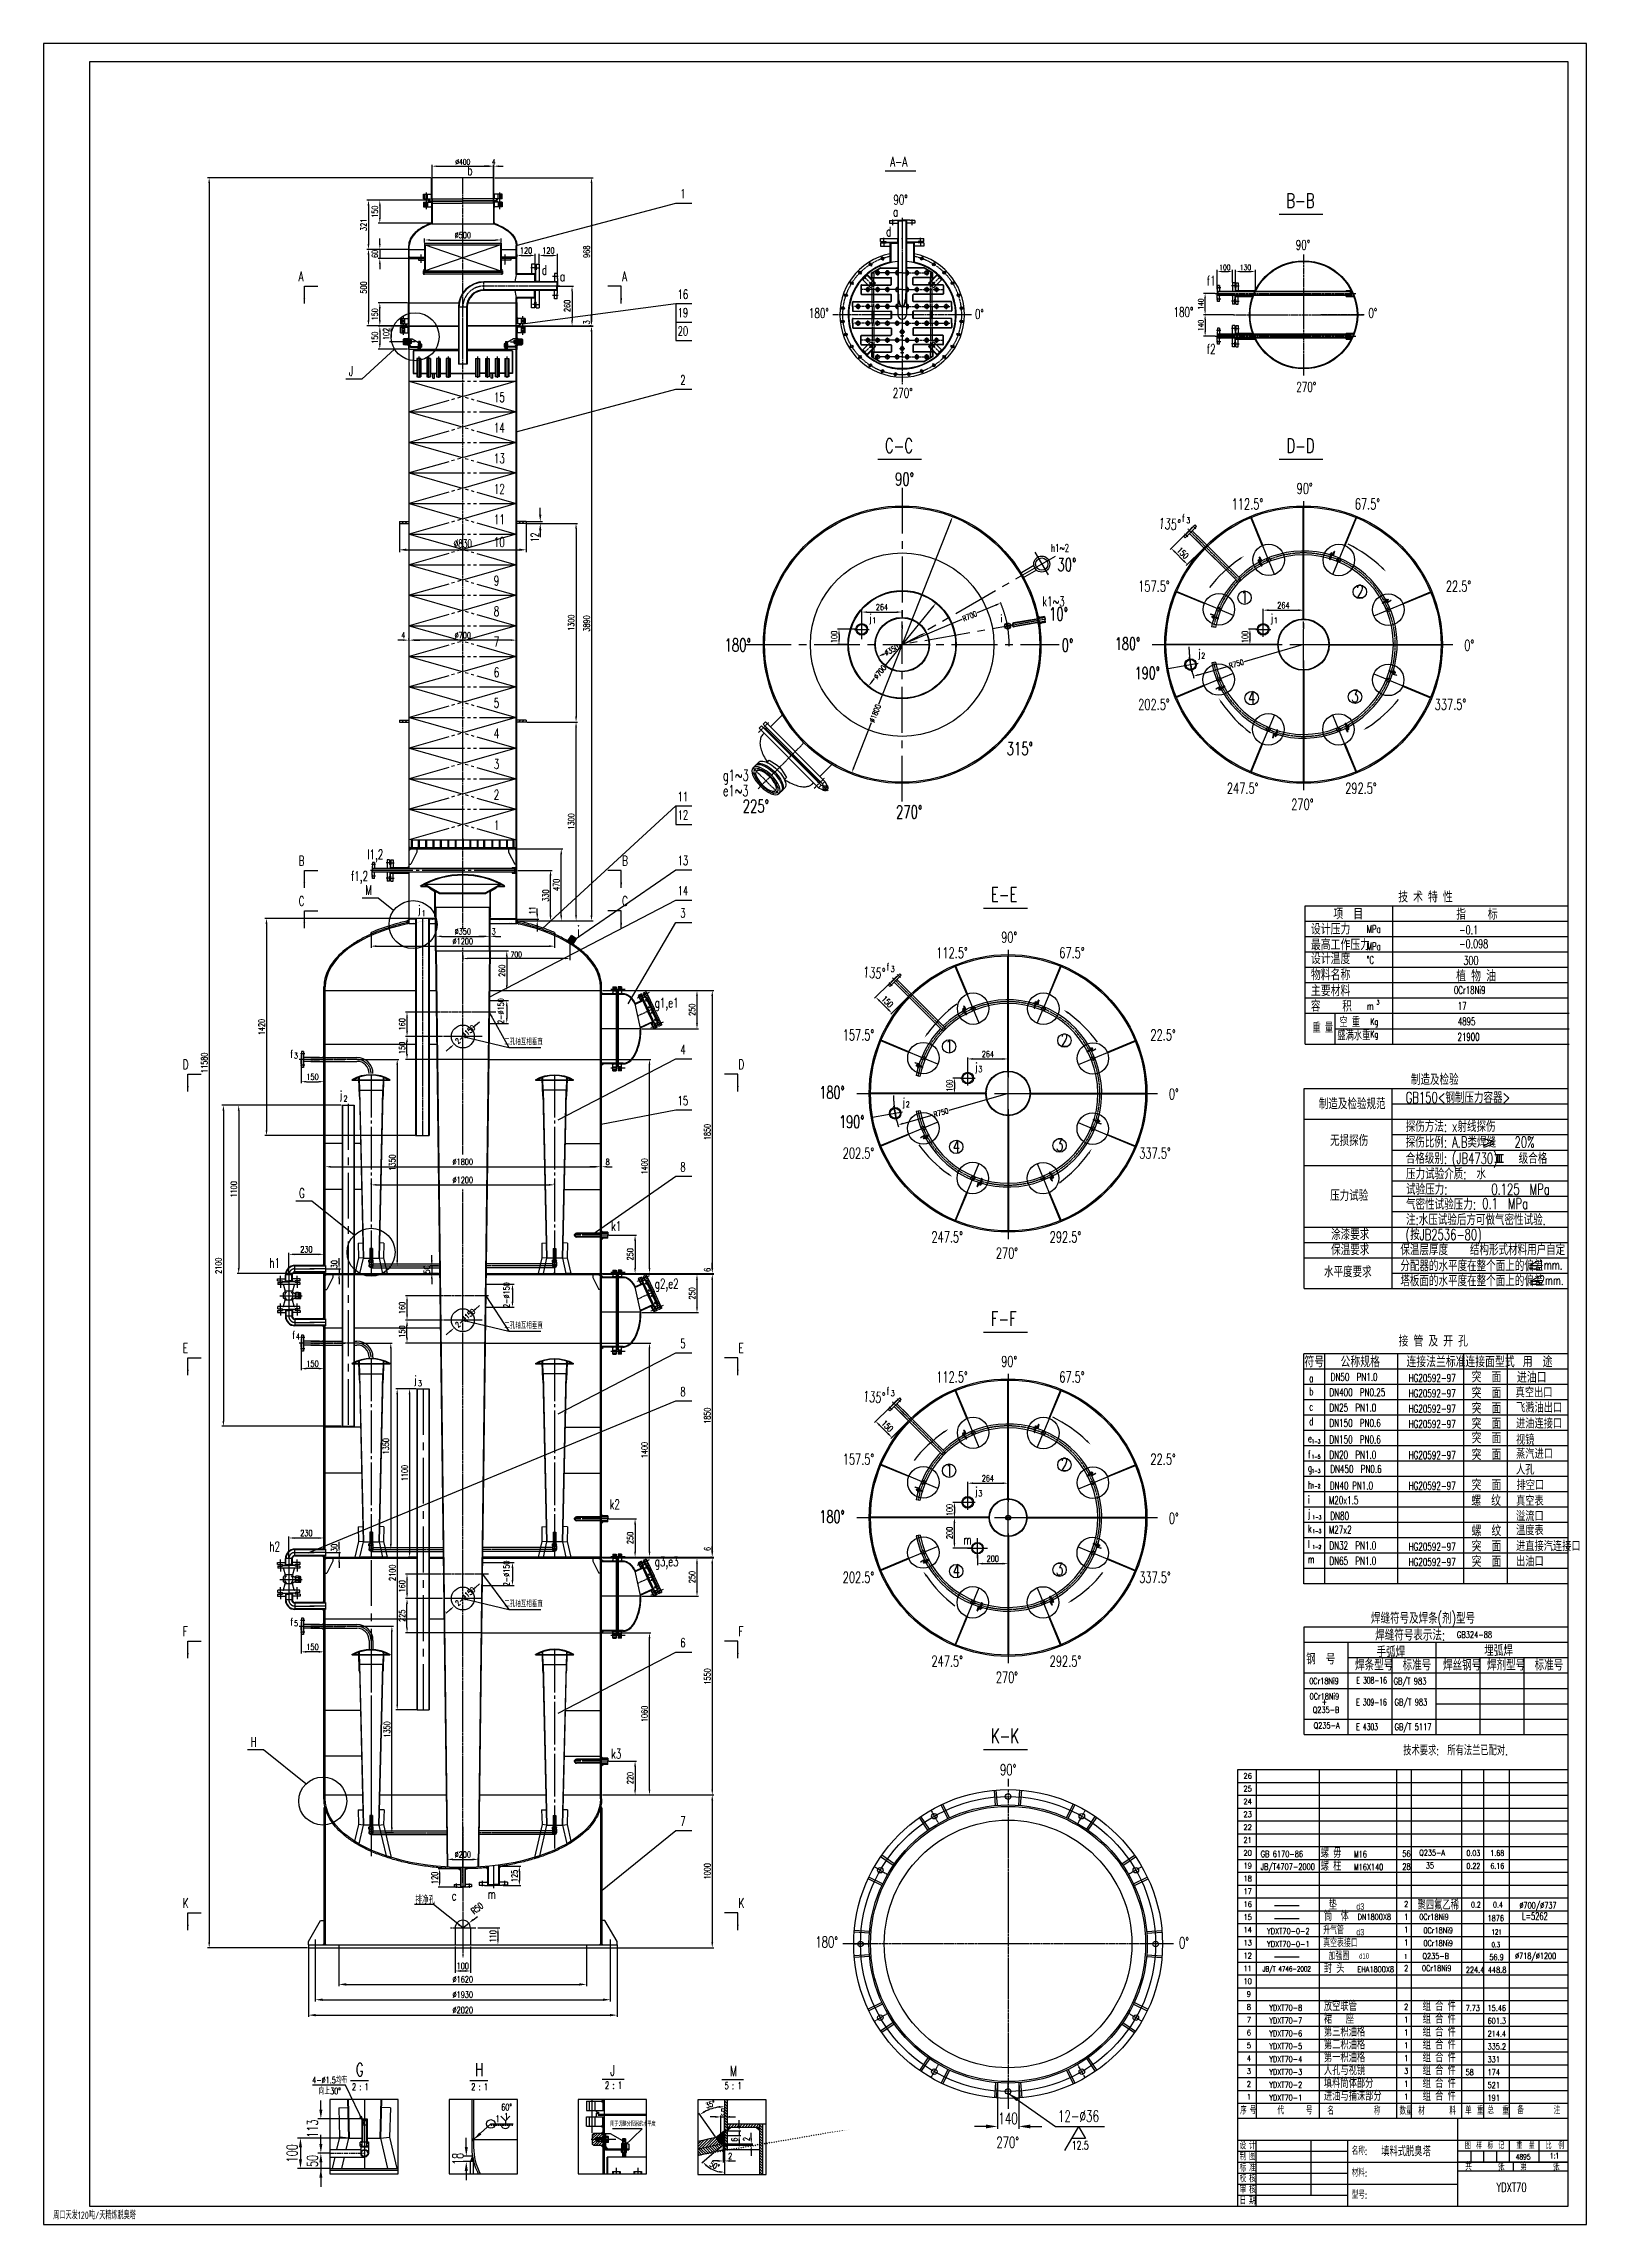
# Model space of a CAD drawing. Extents: x 0 to 10092, y 0 to 14268.
import ezdxf
from ezdxf.enums import TextEntityAlignment as Align

# ---------------------------------------------------------------- set-up
doc = ezdxf.new("R2010")
doc.units = 0
doc.header["$LTSCALE"] = 20
doc.header["$PDMODE"] = 3
for name, pattern in [('C2', [17, 14, -1, 1, -1]), ('CENTER2', [1.125, 0.75, -0.125, 0.125, -0.125]), ('DASHED2', [0.375, 0.25, -0.125]), ('P2', [23, 18, -1, 1, -1, 1, -1])]:
    doc.linetypes.add(name, pattern=pattern)
doc.layers.get('0').update_dxf_attribs({"linetype": 'CONTINUOUS'})
doc.layers.get('DEFPOINTS').update_dxf_attribs({"linetype": 'CONTINUOUS'})
for name, color, linetype in [('CEN', 4, 'C2'), ('CENTER', 4, 'C2'), ('CENTER0', 4, 'C2'), ('DIM', 3, 'CONTINUOUS'), ('PHANTOM', 3, 'P2'), ('TUFU', 6, 'CONTINUOUS'), ('TXT', 6, 'CONTINUOUS')]:
    doc.layers.add(name, color=color, linetype=linetype)
doc.styles.add('gbcbig', font='isocp.shx', dxfattribs={"width": 0.8, "bigfont": 'gbcbig.shx'})
doc.styles.add('GREEKS', font='greeks.shx', dxfattribs={"width": 0.6667, "height": 0.7, "bigfont": 'hzfsd.shx'})
doc.styles.add('HZFSD', font='ROMANS', dxfattribs={"width": 0.6667, "bigfont": 'HZFSD'})
doc.styles.add('HZTXT', font='romans', dxfattribs={"width": 0.6667, "bigfont": 'HZTXT'})
doc.styles.add('ROMANC', font='romanc.shx', dxfattribs={"width": 0.6667, "bigfont": 'hzfsd.shx'})
doc.styles.get("Standard").update_dxf_attribs({"font": 'romans.shx', "bigfont": 'hzfsd.shx'})
doc.dimstyles.new('ARROW', dxfattribs={"dimtxt": 3.5, "dimasz": 3, "dimexe": 1, "dimexo": 0, "dimgap": 1, "dimtad": 1, "dimdec": 1, "dimdsep": 46, "dimtxsty": 'HZFSD', "dimcen": 0, "dimclrd": 3, "dimclre": 3, "dimclrt": 6, "dimadec": 0, "dimazin": 0, "dimtfac": 0.514286, "dimtdec": 1, "dimtix": 1, "dimtofl": 0, "dimtmove": 2, "dimatfit": 3, "dimfxl": 0, "dimtolj": 1, "dimarcsym": 0})
doc.dimstyles.new('ARROW$0', dxfattribs={"dimtxt": 4, "dimasz": 3, "dimexe": 1, "dimexo": 1, "dimgap": 0, "dimtad": 1, "dimdec": 1, "dimzin": 0, "dimdsep": 46, "dimtxsty": 'HZFSD', "dimcen": 0, "dimclrd": 3, "dimclre": 3, "dimclrt": 6, "dimadec": 0, "dimazin": 0, "dimtfac": 0.5, "dimtdec": 1, "dimtix": 1, "dimtmove": 2, "dimatfit": 3, "dimfxl": 0, "dimtolj": 1, "dimtzin": 0, "dimarcsym": 0})
doc.dimstyles.get("Standard").update_dxf_attribs({"dimtxt": 0.18, "dimasz": 0.18, "dimexe": 0.18, "dimexo": 0.0625, "dimgap": 0.09, "dimtad": 0, "dimtih": 1, "dimtoh": 1, "dimdec": 4, "dimzin": 0, "dimdsep": 46, "dimtxsty": 'Standard', "dimcen": 0.09, "dimadec": 0, "dimazin": 0, "dimtfac": 1, "dimtdec": 4, "dimtofl": 0, "dimtmove": 0, "dimatfit": 3, "dimfxl": 0, "dimtolj": 1, "dimtzin": 0, "dimarcsym": 0})
pattern_1 = [(45, (1472.888, 7787.834), (-11.22532, 11.22532), [])]
pattern_2 = [(45, (1472.888, 6487.834), (-11.22532, 11.22532), [])]

msp = doc.modelspace()

# ---------------------------------------------------------------- texts
at = {"color": 6}
for s, height, style, width, p in [('GB 6170-86', 40.8, 'HZFSD', 0.6667, (7961.39, 2403.5)), ('56', 40.8, 'HZFSD', 0.6667, (8887.99, 2404.77)), ('0.03', 36.72, 'HZFSD', 0.6667, (9307.99, 2410.88)), ('1.68', 36.72, 'HZFSD', 0.6667, (9464.26, 2410.88)), ('JB/T4707-2000', 40.8, 'HZFSD', 0.6667, (7961.39, 2319.5)), ('28', 40.8, 'HZFSD', 0.6667, (8887.99, 2320.77)), ('0.22', 36.72, 'HZFSD', 0.6667, (9307.99, 2326.88)), ('6.16', 36.72, 'HZFSD', 0.6667, (9464.26, 2326.88)), ('d3', 42, 'GREEKS', 0.6667, (8587.17, 2058.88)), ('0.2', 36.72, 'HZFSD', 0.6667, (9337.07, 2072.85)), ('0.4', 36.72, 'HZFSD', 0.6667, (9481.07, 2072.85)), ('d3', 42, 'GREEKS', 0.6667, (8587.17, 1890.88)), ('d10', 35, 'GREEKS', 0.6667, (8605.6, 1738.73)), ('JB/T 4746-2002', 32.64, 'HZFSD', 0.6667, (7974.08, 1655.37)), ('周口天发120吨/天精炼脱臭塔', 50, 'gbcbig', 0.8, (63.2, 34.15))]:
    msp.add_text(s, height=height, dxfattribs=dict(at, style=style, width=width)).set_placement(p)
at = {"color": 6, "char_height": 40, "attachment_point": 5, "style": 'HZFSD'}
for insert in [(3139.73, 7736.07), (3139.73, 5880.07), (3139.73, 4059.07)]:
    msp.add_mtext('二孔轴互相垂直', dxfattribs=dict(at, insert=insert))
at = {"layer": 'DIM', "color": 6, "insert": (6769.49, 708.08), "char_height": 75, "attachment_point": 5, "style": 'HZFSD'}
msp.add_mtext('\\A1;12-%%C36', dxfattribs=at)
at = {"layer": 'TUFU', "style": 'HZFSD', "width": 0.6667}
for s, p in [('1', (4181.95, 13238.56)), ('16', (4181.95, 12580.34)), ('20', (4181.95, 12339.36)), ('19', (4181.95, 12459.85)), ('2', (4181.95, 12019.77)), ('11', (4181.95, 9293.91)), ('12', (4181.95, 9173.41)), ('13', (4181.95, 8875.73)), ('14', (4181.95, 8678.16)), ('3', (4181.95, 8532.11)), ('4', (4181.95, 7638.78)), ('15', (4181.95, 7304.56)), ('8', (4181.95, 6870.52)), ('5', (4181.95, 5714.77)), ('8', (4181.95, 5400.67)), ('6', (4181.95, 3757.72)), ('7', (4181.95, 2590))]:
    msp.add_text(s, height=60, dxfattribs=at).set_placement(p, align=Align.BOTTOM_CENTER)
at = {"layer": 'TXT'}
for s, height, style, width, p in [('b', 63, 'HZFSD', 0.6667, (2771.82, 13407.1)), ('A-A', 63, 'HZFSD', 0.6667, (5538.11, 13463.4)), ('90%%D', 63, 'HZFSD', 0.6667, (5558.38, 13215.12)), ('B-B', 94.5, 'HZFSD', 0.6667, (8129.31, 13193.88)), ('a', 63, 'HZFSD', 0.6667, (5556.72, 13136.46)), ('d', 63, 'HZFSD', 0.6667, (5511.49, 13006.97)), ('90%%D', 63, 'HZFSD', 0.6667, (8190.86, 12919.72)), ('A', 63, 'HZFSD', 0.6667, (1668.3, 12713.41)), ('d', 63, 'HZFSD', 0.6667, (3259.22, 12755.73)), ('a', 63, 'HZFSD', 0.6667, (3377.21, 12713.41)), ('A', 63, 'HZFSD', 0.6667, (3783.9, 12713.41)), ('f1', 63, 'HZFSD', 0.6667, (7609.22, 12685.9)), ('180%%D', 63, 'HZFSD', 0.6667, (5006.21, 12473.34)), ('0%%D', 63, 'HZFSD', 0.6667, (6092.21, 12467.4)), ('180%%D', 63, 'HZFSD', 0.6667, (7391.01, 12479.92)), ('0%%D', 63, 'HZFSD', 0.6667, (8665.83, 12473.98)), ('f2', 63, 'HZFSD', 0.6667, (7609.22, 12239.05)), ('J', 63, 'HZFSD', 0.6667, (1996.52, 12094.43)), ('15', 63, 'HZFSD', 0.6667, (2944.94, 11923.09)), ('270%%D', 63, 'HZFSD', 0.6667, (5554.9, 11950.84)), ('270%%D', 63, 'HZFSD', 0.6667, (8194.49, 11990.24)), ('14', 63, 'HZFSD', 0.6667, (2944.94, 11723.09)), ('13', 63, 'HZFSD', 0.6667, (2944.94, 11523.09)), ('C-C', 94.5, 'HZFSD', 0.6667, (5503.85, 11590.03)), ('D-D', 94.5, 'HZFSD', 0.6667, (8129.68, 11590.03)), ('90%%D', 84, 'HZFSD', 0.6667, (5569.06, 11376.59)), ('12', 63, 'HZFSD', 0.6667, (2944.94, 11323.09)), ('112.5%%D', 70.56, 'HZFSD', 0.6667, (7771.84, 11220.4)), ('90%%D', 70.56, 'HZFSD', 0.6667, (8196.52, 11322.15)), ('67.5%%D', 70.56, 'HZFSD', 0.6667, (8576.93, 11220.4)), ('11', 63, 'HZFSD', 0.6667, (2944.94, 11123.09)), ('f', 49.48, 'HZFSD', 0.6667, (7447.65, 11138.94)), ('3', 37.8, 'HZFSD', 0.6667, (7474.19, 11130.15)), ('10', 63, 'HZFSD', 0.6667, (2944.94, 10975.09)), ('30%%D', 84, 'HZFSD', 0.6667, (6631.55, 10816.66)), ('9', 63, 'HZFSD', 0.6667, (2944.94, 10723.09)), ('157.5%%D', 70.56, 'HZFSD', 0.6667, (7160.19, 10682.42)), ('2', 81.31, 'HZFSD', 0.6667, (8587.51, 10644.91)), ('22.5%%D', 70.56, 'HZFSD', 0.6667, (9172.9, 10682.42)), ('8', 63, 'HZFSD', 0.6667, (2944.94, 10523.09)), ('k1~3', 63, 'HZFSD', 0.6667, (6533.82, 10587.02)), ('10%%D', 84, 'HZFSD', 0.6667, (6576.61, 10493.78)), ('1', 81.31, 'HZFSD', 0.6667, (7833.3, 10606.37)), ('i', 49.48, 'HZFSD', 0.6667, (6259.98, 10481.75)), ('7', 63, 'HZFSD', 0.6667, (2944.94, 10323.09)), ('180%%D', 84, 'HZFSD', 0.6667, (4454.03, 10291.72)), ('0%%D', 84, 'HZFSD', 0.6667, (6659.61, 10290.24)), ('180%%D', 80.64, 'HZFSD', 0.6667, (7007.56, 10301.49)), ('0%%D', 70.56, 'HZFSD', 0.6667, (9293.14, 10295.91)), ('6', 63, 'HZFSD', 0.6667, (2944.94, 10123.09)), ('190%%D', 80.64, 'HZFSD', 0.6667, (7136.67, 10109.38)), ('4', 81.31, 'HZFSD', 0.6667, (7879.87, 9949.13)), ('3', 81.31, 'HZFSD', 0.6667, (8555.93, 9958.37)), ('5', 63, 'HZFSD', 0.6667, (2944.94, 9923.09)), ('202.5%%D', 70.56, 'HZFSD', 0.6667, (7160.19, 9909.4)), ('337.5%%D', 70.56, 'HZFSD', 0.6667, (9099.71, 9909.4)), ('4', 63, 'HZFSD', 0.6667, (2944.94, 9723.09)), ('3', 63, 'HZFSD', 0.6667, (2944.94, 9523.09)), ('315%%D', 84, 'HZFSD', 0.6667, (6299.14, 9613.07)), ('g1~3', 72, 'HZFSD', 0.6667, (4442.74, 9445.41)), ('247.5%%D', 70.56, 'HZFSD', 0.6667, (7740.48, 9360.98)), ('292.5%%D', 70.56, 'HZFSD', 0.6667, (8514.19, 9360.98)), ('2', 63, 'HZFSD', 0.6667, (2944.94, 9323.09)), ('e1~3', 72, 'HZFSD', 0.6667, (4442.74, 9344.46)), ('225%%D', 84, 'HZFSD', 0.6667, (4572.46, 9236.95)), ('270%%D', 84, 'HZFSD', 0.6667, (5575.25, 9198.95)), ('270%%D', 70.56, 'HZFSD', 0.6667, (8161.37, 9255.4)), ('1', 63, 'HZFSD', 0.6667, (2944.94, 9123.09)), ('l1,2', 63, 'HZFSD', 0.6667, (2117.82, 8932.05)), ('B', 63, 'HZFSD', 0.6667, (1668.3, 8890.41)), ('f1,2', 63, 'HZFSD', 0.6667, (2010.64, 8789.81)), ('B', 63, 'HZFSD', 0.6667, (3783.9, 8890.41)), ('M', 63, 'HZFSD', 0.6667, (2104.09, 8698.84)), ('E-E', 94.5, 'HZFSD', 0.6667, (6196.84, 8654.08)), ('技 术 特 性', 71.626, 'HZFSD', 0.6667, (8861.31, 8649.09)), ('C', 63, 'HZFSD', 0.6667, (1668.3, 8626.54)), ('j', 49.48, 'HZFSD', 0.6667, (2449.94, 8578.92)), ('1', 37.8, 'HZFSD', 0.6667, (2473.57, 8560.03)), ('C', 63, 'HZFSD', 0.6667, (3783.9, 8626.54)), ('项  目', 71.626, 'HZFSD', 0.6667, (8437.1, 8538.6)), ('指    标', 71.626, 'HZFSD', 0.6667, (9240.01, 8536.39)), ('i', 72, 'HZFSD', 0.6667, (3490.04, 8423.45)), ('90%%D', 70.56, 'HZFSD', 0.6667, (6263.69, 8386.2)), ('设计压力', 71.626, 'HZFSD', 0.6667, (8290.05, 8438.87)), ('MPa', 50.138, 'HZFSD', 0.6667, (8655.28, 8449.29)), ('-0.1', 57.3, 'HZFSD', 0.6667, (9259.36, 8440.45)), ('112.5%%D', 70.56, 'HZFSD', 0.6667, (5839.01, 8284.45)), ('67.5%%D', 70.56, 'HZFSD', 0.6667, (6644.1, 8284.45)), ('设计温度', 71.626, 'HZFSD', 0.6667, (8290.05, 8245.28)), ('最高工作压力', 71.626, 'HZFSD', 0.6667, (8290.05, 8336.51)), ('%%dC', 50.138, 'HZFSD', 0.6667, (8655.28, 8247.59)), ('MPa', 50.138, 'HZFSD', 0.6667, (8655.28, 8336.82)), ('-0.098', 57.3, 'HZFSD', 0.6667, (9259.36, 8349.76)), ('300', 57.3, 'HZFSD', 0.6667, (9288.1, 8240.26)), ('f', 49.48, 'HZFSD', 0.6667, (5514.82, 8203)), ('3', 37.8, 'HZFSD', 0.6667, (5541.36, 8194.21)), ('物料名称', 71.626, 'HZFSD', 0.6667, (8290.06, 8140.04)), ('植 物 油', 74.261, 'HZFSD', 0.6667, (9239.87, 8131.47)), ('g1,e1', 63, 'HZFSD', 0.6667, (3997.45, 7961.35)), ('容    积', 71.954, 'HZFSD', 0.6667, (8290.23, 7934.92)), ('主要材料', 71.626, 'HZFSD', 0.6667, (8290.06, 8035.61)), ('3', 30.22, 'HZFSD', 0.6667, (8718.44, 7980.31)), ('0Cr18Ni9', 50.138, 'HZFSD', 0.6667, (9225.68, 8050.45)), ('17', 50.368, 'HZFSD', 0.6667, (9251.08, 7946)), ('重 量', 59.962, 'HZFSD', 0.6667, (8299.84, 7796.89)), ('空 重 ', 59.962, 'HZFSD', 0.6667, (8476.28, 7834)), ('m', 50.37, 'HZFSD', 0.6667, (8657.12, 7946.41)), ('Kg', 41.973, 'HZFSD', 0.6667, (8677.81, 7847.68)), ('4895', 50.368, 'HZFSD', 0.6667, (9251.08, 7845.27)), ('157.5%%D', 70.56, 'HZFSD', 0.6667, (5227.36, 7746.48)), ('1', 81.31, 'HZFSD', 0.6667, (5900.46, 7670.43)), ('2', 81.31, 'HZFSD', 0.6667, (6654.68, 7708.96)), ('22.5%%D', 70.56, 'HZFSD', 0.6667, (7240.07, 7746.48)), ('盛满水重', 59.962, 'HZFSD', 0.6667, (8463.13, 7747.16)), ('Kg', 41.973, 'HZFSD', 0.6667, (8677.81, 7766.36)), ('21900', 50.368, 'HZFSD', 0.6667, (9249.25, 7744.53)), ('D', 63, 'HZFSD', 0.6667, (910.22, 7557.55)), ('f', 49.48, 'HZFSD', 0.6667, (1613.8, 7631.96)), ('3', 37.8, 'HZFSD', 0.6667, (1637.43, 7628.13)), ('D', 63, 'HZFSD', 0.6667, (4545.99, 7557.55)), ('180%%D', 80.64, 'HZFSD', 0.6667, (5074.73, 7365.54)), ('0%%D', 70.56, 'HZFSD', 0.6667, (7360.31, 7359.97)), ('制造及检验', 71.954, 'HZFSD', 0.6667, (8944.47, 7454.77)), ('j', 49.48, 'HZFSD', 0.6667, (1937.66, 7365.62)), ('2', 37.8, 'HZFSD', 0.6667, (1961.29, 7346.74)), ('制造及检验规范', 71.954, 'HZFSD', 0.6667, (8341.96, 7296.08)), ('GB150<钢制压力容器>', 71.9539, 'HZFSD', 0.6667, (8910.34, 7336.71)), ('190%%D', 80.64, 'HZFSD', 0.6667, (5203.84, 7173.43)), ('无损探伤', 71.954, 'HZFSD', 0.6667, (8415.55, 7055.57)), ('探伤方法: x射线探伤', 71.9539, 'HZFSD', 0.6667, (8910.34, 7147.22)), ('202.5%%D', 70.56, 'HZFSD', 0.6667, (5227.36, 6973.46)), ('4', 81.31, 'HZFSD', 0.6667, (5947.04, 7013.19)), ('3', 81.31, 'HZFSD', 0.6667, (6623.09, 7022.43)), ('337.5%%D', 70.56, 'HZFSD', 0.6667, (7166.88, 6973.46)), ('探伤比例: A.B类焊缝   20%', 71.9539, 'HZFSD', 0.6667, (8910.34, 7044.78)), ('合格级别: (JB4730)   级合格', 71.9539, 'HZFSD', 0.6667, (8910.35, 6938.64)), ('压力试验介质:  水', 71.954, 'HZFSD', 0.6667, (8912.38, 6837.3)), ('G', 63, 'HZFSD', 0.6667, (1670.8, 6715.7)), ('压力试验', 71.954, 'HZFSD', 0.6667, (8415.55, 6695.87)), ('气密性试验压力:', 71.954, 'HZFSD', 0.6667, (8912.38, 6638.12)), ('试验压力:        0.125  MPa', 71.9539, 'HZFSD', 0.6667, (8912.38, 6736.57)), ('        0.1  MPa', 71.9539, 'HZFSD', 0.6667, (9124.62, 6643.04)), ('注:水压试验后方可做气密性试验.', 71.9539, 'HZFSD', 0.6667, (8912.38, 6537.39)), ('k1', 63, 'HZFSD', 0.6667, (3712.66, 6499.92)), ('247.5%%D', 70.56, 'HZFSD', 0.6667, (5807.65, 6425.03)), ('292.5%%D', 70.56, 'HZFSD', 0.6667, (6581.36, 6425.03)), ('涂漆要求', 71.954, 'HZFSD', 0.6667, (8422.39, 6440.13)), ('保温层厚度    结构形式材料用户自定', 71.9539, 'HZFSD', 0.6667, (8875.25, 6340.99)), ('(按JB2536-80)', 71.9539, 'HZFSD', 0.6667, (8910.35, 6440.13)), ('h1', 63, 'HZFSD', 0.6667, (1476.39, 6259.24)), ('270%%D', 70.56, 'HZFSD', 0.6667, (6228.54, 6319.45)), ('保温要求', 71.954, 'HZFSD', 0.6667, (8422.39, 6340.99)), ('分配器的水平度在整个面上的偏差', 71.9539, 'HZFSD', 0.6667, (8875.25, 6235.82)), ('1mm.', 61.161, 'HZFSD', 0.6667, (9779.06, 6247.39)), ('g2,e2', 63, 'HZFSD', 0.6667, (3997.45, 6123.46)), ('水平度要求', 71.954, 'HZFSD', 0.6667, (8375.71, 6196.55)), ('塔板面的水平度在整个面上的偏差', 71.9539, 'HZFSD', 0.6667, (8875.25, 6137.61)), ('2mm.', 61.161, 'HZFSD', 0.6667, (9785.94, 6146.66)), ('F-F', 94.5, 'HZFSD', 0.6667, (6196.84, 5878.51)), ('E', 63, 'HZFSD', 0.6667, (910.22, 5701.55)), ('f', 49.48, 'HZFSD', 0.6667, (1627.2, 5793.96)), ('4', 37.8, 'HZFSD', 0.6667, (1650.83, 5790.13)), ('E', 63, 'HZFSD', 0.6667, (4545.99, 5701.55)), ('接 管 及 开 孔', 71.626, 'HZFSD', 0.6667, (8863.86, 5743.42)), ('112.5%%D', 70.56, 'HZFSD', 0.6667, (5839.01, 5508.88)), ('90%%D', 70.56, 'HZFSD', 0.6667, (6263.69, 5610.62)), ('67.5%%D', 70.56, 'HZFSD', 0.6667, (6644.1, 5508.88)), ('符号', 71.626, 'HZFSD', 0.6667, (8247.18, 5607.98)), (' DN50  PN1.0', 51.5704, 'HZFSD', 0.6667, (8395.93, 5518.45)), ('公称规格', 71.626, 'HZFSD', 0.6667, (8483.64, 5607.98)), ('连接法兰标准', 71.626, 'HZFSD', 0.6667, (8914.95, 5607.98)), ('连接面型式', 71.626, 'HZFSD', 0.6667, (9300.56, 5607.98)), ('突  面', 71.626, 'HZFSD', 0.6667, (9341.5, 5508.34)), ('进油口', 71.626, 'HZFSD', 0.6667, (9637.63, 5506.31)), ('用  途', 71.626, 'HZFSD', 0.6667, (9675.89, 5607.98)), ('j', 49.48, 'HZFSD', 0.6667, (2425.09, 5502.41)), ('3', 37.8, 'HZFSD', 0.6667, (2448.72, 5483.53)), ('f', 49.48, 'HZFSD', 0.6667, (5514.82, 5427.42)), ('3', 37.8, 'HZFSD', 0.6667, (5541.36, 5418.63)), ('a', 50.14, 'HZFSD', 0.6667, (8278.94, 5511.05)), ('b', 50.14, 'HZFSD', 0.6667, (8278.94, 5425.51)), (' DN400  PN0.25', 51.5704, 'HZFSD', 0.6667, (8387.48, 5418.32)), ('HG20592-97', 51.57, 'HZFSD', 0.6667, (8929.26, 5511.5)), ('HG20592-97', 51.57, 'HZFSD', 0.6667, (8929.26, 5411.22)), ('突  面', 71.626, 'HZFSD', 0.6667, (9341.5, 5404.11)), ('真空出口', 66.97, 'HZFSD', 0.6667, (9629.09, 5410.13)), ('c', 50.14, 'HZFSD', 0.6667, (8278.94, 5325.23)), ('d', 50.14, 'HZFSD', 0.6667, (8278.94, 5229.17)), (' DN25  PN1.0', 51.5704, 'HZFSD', 0.6667, (8387.48, 5318.04)), ('HG20592-97', 51.57, 'HZFSD', 0.6667, (8929.26, 5310.95)), ('突  面', 71.626, 'HZFSD', 0.6667, (9341.5, 5304.14)), ('突  面', 71.626, 'HZFSD', 0.6667, (9341.5, 5203.86)), ('进油连接口', 66.97, 'HZFSD', 0.6667, (9631.96, 5207.14)), ('飞溅油出口', 66.97, 'HZFSD', 0.6667, (9631.96, 5310.88)), ('e', 50.14, 'HZFSD', 0.6667, (8270.63, 5117.31)), (' DN150  PN0.6', 51.5704, 'HZFSD', 0.6667, (8387.48, 5217.76)), (' DN150  PN0.6', 51.5704, 'HZFSD', 0.6667, (8387.48, 5109.63)), ('HG20592-97', 51.57, 'HZFSD', 0.6667, (8929.26, 5210.67)), ('突  面', 71.626, 'HZFSD', 0.6667, (9341.5, 5109.3)), ('视镜', 66.97, 'HZFSD', 0.6667, (9631.96, 5101.07)), ('157.5%%D', 70.56, 'HZFSD', 0.6667, (5227.36, 4970.9)), ('2', 81.31, 'HZFSD', 0.6667, (6654.68, 4933.39)), ('22.5%%D', 70.56, 'HZFSD', 0.6667, (7240.07, 4970.9)), ('f', 50.14, 'HZFSD', 0.6667, (8270.63, 5013.22)), ('1-3', 25.069, 'HZFSD', 0.6667, (8294.43, 5110.12)), ('1-5', 25.069, 'HZFSD', 0.6667, (8294.43, 5009.84)), (' DN20  PN1.0', 51.5704, 'HZFSD', 0.6667, (8387.48, 5009.36)), ('HG20592-97', 51.57, 'HZFSD', 0.6667, (8929.26, 5007.37)), ('突  面', 71.626, 'HZFSD', 0.6667, (9341.5, 5000.9)), ('蒸汽进口', 66.97, 'HZFSD', 0.6667, (9631.96, 5008.93)), ('1', 81.31, 'HZFSD', 0.6667, (5900.46, 4894.85)), ('g', 50.14, 'HZFSD', 0.6667, (8270.63, 4924.33)), ('h', 50.14, 'HZFSD', 0.6667, (8270.63, 4813.29)), ('1-3', 25.069, 'HZFSD', 0.6667, (8294.43, 4917.14)), (' DN40 PN1.0', 51.5704, 'HZFSD', 0.6667, (8390.43, 4807.62)), (' DN450  PN0.6', 51.5704, 'HZFSD', 0.6667, (8393.26, 4916.65)), ('HG20592-97', 51.57, 'HZFSD', 0.6667, (8929.26, 4806.58)), ('突  面', 71.626, 'HZFSD', 0.6667, (9341.5, 4801.78)), ('人孔', 66.97, 'HZFSD', 0.6667, (9631.96, 4905.72)), ('排空口', 66.97, 'HZFSD', 0.6667, (9634.91, 4804.2)), ('k2', 63, 'HZFSD', 0.6667, (3702.95, 4679.63)), ('i', 50.14, 'HZFSD', 0.6667, (8270.63, 4717.49)), ('1-2', 25.069, 'HZFSD', 0.6667, (8294.43, 4816.86)), ('M20x1.5', 51.57, 'HZFSD', 0.6667, (8407.45, 4712.31)), ('螺  纹', 71.626, 'HZFSD', 0.6667, (9339, 4699.67)), ('真空表', 66.97, 'HZFSD', 0.6667, (9631.96, 4701.38)), ('180%%D', 80.64, 'HZFSD', 0.6667, (5074.73, 4589.97)), ('0%%D', 70.56, 'HZFSD', 0.6667, (7360.31, 4584.39)), ('j', 50.14, 'HZFSD', 0.6667, (8270.63, 4627.52)), ('k', 50.14, 'HZFSD', 0.6667, (8270.63, 4527.24)), ('1-3', 25.069, 'HZFSD', 0.6667, (8300.52, 4613.39)), ('M27x2', 51.57, 'HZFSD', 0.6667, (8407.45, 4519.57)), ('DN80', 51.57, 'HZFSD', 0.6667, (8417.09, 4609.49)), ('螺  纹', 71.626, 'HZFSD', 0.6667, (9341.5, 4501.93)), ('温度表', 66.97, 'HZFSD', 0.6667, (9631.96, 4508.64)), ('溢流口', 66.97, 'HZFSD', 0.6667, (9631.96, 4601.11)), ('h2', 63, 'HZFSD', 0.6667, (1476.39, 4403.24)), ('m', 63, 'HZFSD', 0.6667, (6017.05, 4448.37)), ('l', 50.14, 'HZFSD', 0.6667, (8270.63, 4426.97)), ('1-3', 25.069, 'HZFSD', 0.6667, (8300.04, 4523.3)), ('1-2', 25.069, 'HZFSD', 0.6667, (8300.04, 4419.54)), (' DN32  PN1.0', 51.5704, 'HZFSD', 0.6667, (8387.48, 4415.56)), ('HG20592-97', 51.57, 'HZFSD', 0.6667, (8929.26, 4408.46)), ('突  面', 71.626, 'HZFSD', 0.6667, (9341.5, 4401.66)), ('进直接汽连接口', 66.97, 'HZFSD', 0.6667, (9631.96, 4404.94)), ('g3,e3', 63, 'HZFSD', 0.6667, (3997.45, 4305.51)), ('4', 81.31, 'HZFSD', 0.6667, (5947.04, 4237.61)), ('3', 81.31, 'HZFSD', 0.6667, (6623.09, 4246.85)), ('m', 50.14, 'HZFSD', 0.6667, (8270.63, 4326.69)), (' DN65  PN1.0', 51.5704, 'HZFSD', 0.6667, (8387.48, 4315.28)), ('HG20592-97', 51.57, 'HZFSD', 0.6667, (8929.26, 4308.19)), ('突  面', 71.626, 'HZFSD', 0.6667, (9341.5, 4301.38)), ('出油口', 66.97, 'HZFSD', 0.6667, (9631.96, 4304.66)), ('202.5%%D', 70.56, 'HZFSD', 0.6667, (5227.36, 4197.88)), ('337.5%%D', 70.56, 'HZFSD', 0.6667, (7166.88, 4197.88)), ('焊缝符号及焊条(剂)型号', 71.9539, 'HZFSD', 0.6667, (8682.92, 3930.3)), ('F', 63, 'HZFSD', 0.6667, (910.22, 3848.55)), ('f', 49.48, 'HZFSD', 0.6667, (1614.67, 3917.55)), ('5', 37.8, 'HZFSD', 0.6667, (1638.3, 3913.71)), ('F', 63, 'HZFSD', 0.6667, (4545.99, 3848.55)), ('焊缝符号表示法: ', 71.954, 'HZFSD', 0.6667, (8710.55, 3819.87)), (' GB324-88', 43.172, 'HZFSD', 0.6667, (9223, 3836.69)), ('247.5%%D', 70.56, 'HZFSD', 0.6667, (5807.65, 3649.46)), ('292.5%%D', 70.56, 'HZFSD', 0.6667, (6581.36, 3649.46)), ('钢  号', 71.954, 'HZFSD', 0.6667, (8259.33, 3663.43)), ('手弧焊', 71.954, 'HZFSD', 0.6667, (8719.76, 3709.44)), ('埋弧焊', 71.954, 'HZFSD', 0.6667, (9424.23, 3718.63)), ('270%%D', 70.56, 'HZFSD', 0.6667, (6228.54, 3543.88)), ('0Cr18Ni9', 40.294, 'HZFSD', 0.6667, (8278.75, 3535.16)), ('焊条型号', 71.954, 'HZFSD', 0.6667, (8578.69, 3623.66)), ('E 308-16', 43.172, 'HZFSD', 0.55, (8586.97, 3538.08)), ('GB/T 983', 43.172, 'HZFSD', 0.6667, (8831.62, 3533)), ('标准号', 71.954, 'HZFSD', 0.6667, (8889.93, 3623.66)), ('焊丝钢号', 71.954, 'HZFSD', 0.6667, (9154.32, 3623.66)), ('焊剂型号', 71.954, 'HZFSD', 0.6667, (9442.14, 3623.66)), ('标准号', 71.954, 'HZFSD', 0.6667, (9753.37, 3623.66)), ('0Cr18Ni9', 40.294, 'HZFSD', 0.6667, (8281.69, 3434.97)), ('+', 40.29, 'HZFSD', 0.6667, (8361.21, 3399.3)), ('E 309-16', 43.172, 'HZFSD', 0.55, (8586.11, 3394.78)), ('GB/T 983', 43.172, 'HZFSD', 0.6667, (8837.51, 3395.72)), ('Q235-B', 40.294, 'HZFSD', 0.6667, (8302.31, 3346.27)), ('Q235-A', 40.294, 'HZFSD', 0.6667, (8308.31, 3244.1)), ('GB/T 5117', 43.172, 'HZFSD', 0.6667, (8837.51, 3233.45)), ('H', 63, 'HZFSD', 0.6667, (1354.68, 3125.48)), ('K-K', 94.5, 'HZFSD', 0.6667, (6196.84, 3149.49)), ('E 4303', 43.172, 'HZFSD', 0.55, (8586.11, 3234.02)), ('k3', 63, 'HZFSD', 0.6667, (3712.66, 3047.62)), ('90%%d', 72, 'HZFSD', 0.6667, (6256.3, 2939)), ('技术要求:  所有法兰已配对.', 60, 'HZFSD', 0.6667, (8894.3, 3069.36)), ('26', 36, 'ROMANC', 0.8, (7848.8, 2916.62)), ('25', 36, 'ROMANC', 0.8, (7848.8, 2832.62)), ('24', 36, 'ROMANC', 0.8, (7848.8, 2748.62)), ('23', 36, 'ROMANC', 0.8, (7848.8, 2664.62)), ('22', 36, 'ROMANC', 0.8, (7848.8, 2580.62)), ('21', 36, 'ROMANC', 0.8, (7848.8, 2496.62)), ('20', 36, 'ROMANC', 0.8, (7848.8, 2412.62)), ('螺 毋', 60, 'HZFSD', 0.6667, (8353.92, 2398.92)), ('M16', 42, 'HZFSD', 0.6667, (8570.96, 2401.29)), ('Q235-A', 38.4, 'HZFSD', 0.6667, (8998.9, 2412.62)), ('19', 36, 'ROMANC', 0.8, (7848.8, 2328.62)), ('螺 柱', 60, 'HZFSD', 0.6667, (8353.92, 2314.92)), ('M16X140', 42, 'HZFSD', 0.6667, (8570.96, 2317.29)), ('  35', 38.4, 'HZFSD', 0.6667, (8998.9, 2328.62)), ('排净孔', 48, 'HZFSD', 0.6667, (2432.44, 2098.51)), ('c', 63, 'HZFSD', 0.6667, (2668.66, 2119.51)), ('m', 63, 'HZFSD', 0.6667, (2904.86, 2128.95)), ('18', 36, 'ROMANC', 0.8, (7848.8, 2244.62)), ('17', 36, 'ROMANC', 0.8, (7848.8, 2160.62)), ('K', 63, 'HZFSD', 0.6667, (910.22, 2070.55)), ('K', 63, 'HZFSD', 0.6667, (4545.99, 2070.55)), ('16', 36, 'ROMANC', 0.8, (7848.8, 2076.62)), ('15', 36, 'ROMANC', 0.8, (7848.8, 1992.62)), ('筒  体', 60, 'HZFSD', 0.6667, (8374.91, 1985.28)), ('垫', 60, 'HZFSD', 0.6667, (8406.69, 2058.16)), ('DN1800X8', 38.4, 'HZFSD', 0.6667, (8595.73, 1992.62)), ('2', 38.4, 'HZFSD', 0.6667, (8899.52, 2076.62)), ('1', 38.4, 'HZFSD', 0.6667, (8899.52, 1992.62)), ('聚四氟乙稀', 60, 'HZFSD', 0.6667, (8988.48, 2058.16)), ('0Cr18Ni9', 38.4, 'HZFSD', 0.6667, (8998.9, 1992.62)), ('1876', 38.4, 'HZFSD', 0.6667, (9445.88, 1984.28)), ('%%c700/%%c737', 42, 'HZFSD', 0.6667, (9654.16, 2066)), ('L=5262', 48, 'HZFSD', 0.6667, (9670.9, 1992.62)), ('180%%d', 72, 'HZFSD', 0.6667, (5048.75, 1811.57)), ('0%%d', 72, 'HZFSD', 0.6667, (7427.12, 1806.1)), ('14', 36, 'ROMANC', 0.8, (7848.8, 1908.62)), ('13', 36, 'ROMANC', 0.8, (7848.8, 1824.62)), ('YDXT70-0-2', 38.4, 'HZFSD', 0.6667, (8003.55, 1899.15)), ('升气管', 50, 'HZFSD', 0.6667, (8370.7, 1898.4)), ('真空表接口', 50, 'HZFSD', 0.6667, (8370.7, 1814.4)), ('1', 38.4, 'HZFSD', 0.6667, (8899.52, 1908.62)), ('1', 38.4, 'HZFSD', 0.6667, (8899.52, 1824.62)), ('0Cr18Ni9', 38.4, 'HZFSD', 0.6667, (9026.08, 1904.52)), ('0Cr18Ni9', 38.4, 'HZFSD', 0.6667, (9026.08, 1820.52)), ('121', 32, 'HZFSD', 0.6667, (9471.59, 1897.56)), ('12', 36, 'ROMANC', 0.8, (7848.8, 1740.62)), ('YDXT70-0-1', 38.4, 'HZFSD', 0.6667, (8003.55, 1815.15)), ('加强圈', 50, 'HZFSD', 0.6667, (8405.35, 1730.4)), ('1', 32, 'HZFSD', 0.6667, (8899.76, 1736.52)), ('Q235-B', 38.4, 'HZFSD', 0.6667, (9019.83, 1736.52)), ('56.9', 38.4, 'HZFSD', 0.6667, (9457.58, 1729.56)), ('0.3', 32, 'HZFSD', 0.6667, (9471.59, 1813.56)), ('%%C718/%%C1200', 40, 'HZFSD', 0.6667, (9625.1, 1736.52)), ('11', 36, 'ROMANC', 0.8, (7848.8, 1656.62)), ('10', 36, 'ROMANC', 0.8, (7848.8, 1572.62)), ('封 头', 60, 'HZFSD', 0.6667, (8374.73, 1645.6)), ('EHA1800X8', 38.4, 'HZFSD', 0.6667, (8593.94, 1649.89)), ('2', 38.4, 'HZFSD', 0.6667, (8899.52, 1656.62)), ('0Cr18Ni9', 38.4, 'HZFSD', 0.6667, (9016.42, 1656.62)), ('224.4', 38.4, 'HZFSD', 0.6667, (9303.57, 1645.6)), ('448.8', 38.4, 'HZFSD', 0.6667, (9447.57, 1645.6)), (' 9', 36, 'ROMANC', 0.8, (7848.8, 1488.62)), (' 8', 36, 'ROMANC', 0.8, (7848.8, 1404.62)), ('YDXT70-8', 38.4, 'HZFSD', 0.6667, (8017.25, 1398.19)), ('放空联管', 60, 'HZFSD', 0.6667, (8374.91, 1397.28)), ('2', 38.4, 'HZFSD', 0.6667, (8899.52, 1404.62)), ('组 合 件', 60, 'HZFSD', 0.6667, (9021.11, 1397.28)), ('7.73', 38.4, 'HZFSD', 0.6667, (9301.88, 1396.28)), ('15.46', 38.4, 'HZFSD', 0.6667, (9445.88, 1396.28)), (' 7', 36, 'ROMANC', 0.8, (7848.8, 1320.62)), ('YDXT70-7', 38.4, 'HZFSD', 0.6667, (8017.25, 1314.19)), ('裙   座', 60, 'HZFSD', 0.6667, (8374.91, 1313.28)), ('第三积油格', 60, 'HZFSD', 0.6667, (8374.91, 1229.28)), ('1', 38.4, 'HZFSD', 0.6667, (8899.52, 1320.62)), ('组 合 件', 60, 'HZFSD', 0.6667, (9021.11, 1313.28)), ('组 合 件', 60, 'HZFSD', 0.6667, (9021.11, 1229.28)), ('601.3', 38.4, 'HZFSD', 0.6667, (9445.88, 1312.28)), (' 6', 36, 'ROMANC', 0.8, (7848.8, 1236.62)), (' 5', 36, 'ROMANC', 0.8, (7848.8, 1152.62)), ('YDXT70-6', 38.4, 'HZFSD', 0.6667, (8017.25, 1230.19)), ('YDXT70-5', 38.4, 'HZFSD', 0.6667, (8017.25, 1146.19)), ('第二积油格', 60, 'HZFSD', 0.6667, (8374.91, 1145.28)), ('1', 38.4, 'HZFSD', 0.6667, (8899.52, 1236.62)), ('1', 38.4, 'HZFSD', 0.6667, (8899.52, 1152.62)), ('组 合 件', 60, 'HZFSD', 0.6667, (9021.11, 1145.28)), ('214.4', 38.4, 'HZFSD', 0.6667, (9445.88, 1228.28)), ('335.2', 38.4, 'HZFSD', 0.6667, (9445.88, 1144.28)), ('J', 68.04, 'HZFSD', 0.6667, (3706.31, 972.99)), ('M', 68.04, 'HZFSD', 0.6667, (4488.83, 970.37)), (' 4', 36, 'ROMANC', 0.8, (7848.8, 1068.62)), (' 3', 36, 'ROMANC', 0.8, (7848.8, 984.62)), ('YDXT70-4', 38.4, 'HZFSD', 0.6667, (8017.25, 1062.19)), ('YDXT70-3', 38.4, 'HZFSD', 0.6667, (8017.25, 978.19)), ('人孔与视镜', 60, 'HZFSD', 0.6667, (8374.91, 977.28)), ('第一积油格', 60, 'HZFSD', 0.6667, (8374.91, 1061.28)), ('3', 38.4, 'HZFSD', 0.6667, (8899.52, 984.62)), ('1', 38.4, 'HZFSD', 0.6667, (8899.52, 1068.62)), ('组 合 件', 60, 'HZFSD', 0.6667, (9021.11, 1061.28)), ('组 合 件', 60, 'HZFSD', 0.6667, (9021.11, 977.28)), ('58', 38.4, 'HZFSD', 0.6667, (9301.88, 976.28)), ('331', 38.4, 'HZFSD', 0.6667, (9445.88, 1060.28)), ('174', 38.4, 'HZFSD', 0.6667, (9445.88, 976.28)), ('2 : 1', 47.25, 'HZFSD', 0.6667, (3672.43, 886.67)), ('5 : 1', 47.25, 'HZFSD', 0.6667, (4454.95, 884.05)), (' 2', 36, 'ROMANC', 0.8, (7848.8, 900.62)), ('YDXT70-2', 38.4, 'HZFSD', 0.6667, (8017.25, 894.19)), ('填料筒体部分', 60, 'HZFSD', 0.6667, (8374.91, 893.28)), ('进油与捕沫部分', 60, 'HZFSD', 0.6667, (8374.91, 809.28)), ('1', 38.4, 'HZFSD', 0.6667, (8899.52, 900.62)), ('组 合 件', 60, 'HZFSD', 0.6667, (9021.11, 893.28)), ('组 合 件', 60, 'HZFSD', 0.6667, (9021.11, 809.28)), ('521', 38.4, 'HZFSD', 0.6667, (9445.88, 892.28)), ('序', 48, 'HZFSD', 0.6667, (7827.46, 720.01)), (' 1', 36, 'ROMANC', 0.8, (7848.8, 816.62)), ('号', 48, 'HZFSD', 0.6667, (7889.65, 721.91)), ('YDXT70-1', 38.4, 'HZFSD', 0.6667, (8017.25, 810.19)), ('代      号', 48, 'HZFSD', 0.6667, (8071.18, 720.01)), ('名', 48, 'HZFSD', 0.6667, (8397.39, 718.05)), ('称', 48, 'HZFSD', 0.6667, (8702.07, 718.05)), ('数量', 48, 'HZFSD', 0.6667, (8869.26, 718.05)), ('1', 38.4, 'HZFSD', 0.6667, (8899.52, 816.62)), ('材', 48, 'HZFSD', 0.6667, (8992.11, 718.61)), ('料', 48, 'HZFSD', 0.6667, (9195.54, 718.61)), ('单', 48, 'HZFSD', 0.6667, (9298.21, 719.67)), ('重', 48, 'HZFSD', 0.6667, (9375.72, 719.67)), ('总', 48, 'HZFSD', 0.6667, (9443.82, 721.56)), ('191', 38.4, 'HZFSD', 0.6667, (9445.88, 808.28)), ('重', 48, 'HZFSD', 0.6667, (9542.03, 719.67)), ('备', 48, 'HZFSD', 0.6667, (9639.91, 722.56)), ('注', 48, 'HZFSD', 0.6667, (9877.97, 722.56)), ('用于调整分配器的水平度', 29.9808, 'HZFSD', 0.6667, (3706.08, 642.77)), ('270%%d', 72, 'HZFSD', 0.6667, (6232.58, 500.82)), ('制', 48, 'HZFSD', 0.6667, (7823.63, 419.94)), ('设', 48, 'HZFSD', 0.6667, (7823.63, 491.99)), ('计', 48, 'HZFSD', 0.6667, (7884.67, 491.99)), ('图', 48, 'HZFSD', 0.6667, (7885.65, 419.94)), ('名', 48, 'HZFSD', 0.6667, (8556.96, 455.93)), ('称:', 48, 'HZFSD', 0.6667, (8599.97, 455.93)), ('填料式脱臭塔', 60, 'HZFSD', 0.6667, (8750.07, 446.46)), ('图', 42, 'HZFSD', 0.6667, (9297.94, 493.58)), ('样', 42, 'HZFSD', 0.6667, (9371.16, 493.58)), ('标', 42, 'HZFSD', 0.6667, (9445.78, 493.58)), ('记', 42, 'HZFSD', 0.6667, (9516.19, 493.58)), ('重', 42, 'HZFSD', 0.6667, (9634.8, 493.58)), ('量', 42, 'HZFSD', 0.6667, (9715.75, 493.58)), ('比', 42, 'HZFSD', 0.6667, (9826.8, 493.58)), ('例', 42, 'HZFSD', 0.6667, (9907.75, 493.58)), ('标', 48, 'HZFSD', 0.6667, (7823.63, 345.92)), ('校', 48, 'HZFSD', 0.6667, (7823.63, 275.84)), ('核', 48, 'HZFSD', 0.6667, (7885.65, 275.84)), ('准', 48, 'HZFSD', 0.6667, (7885.65, 345.92)), ('材', 48, 'HZFSD', 0.6667, (8556.96, 312.68)), ('料:', 48, 'HZFSD', 0.6667, (8599.97, 312.68)), ('共', 48, 'HZFSD', 0.6667, (9299.24, 353.6)), ('张', 48, 'HZFSD', 0.6667, (9513.25, 353.6)), ('第', 48, 'HZFSD', 0.6667, (9659.24, 353.6)), ('张', 48, 'HZFSD', 0.6667, (9873.25, 353.6)), ('审', 48, 'HZFSD', 0.6667, (7823.63, 203.84)), ('日', 48, 'HZFSD', 0.6667, (7823.63, 131.84)), ('核', 48, 'HZFSD', 0.6667, (7885.65, 203.84)), ('期', 48, 'HZFSD', 0.6667, (7885.65, 131.84)), ('型', 48, 'HZFSD', 0.6667, (8556.96, 168.68)), ('号:', 48, 'HZFSD', 0.6667, (8599.97, 168.68)), ('YDXT70', 60, 'HZFSD', 0.6667, (9503.76, 212.41))]:
    msp.add_text(s, height=height, dxfattribs=dict(at, style=style, width=width)).set_placement(p)
at = {"layer": 'TXT', "style": 'HZFSD', "width": 0.6667}
for s, height, rotation, p in [('135%%D', 70.56, 355, (7290.44, 11095.55)), ('h1~2', 49.484, 360, (6590.35, 10943.5)), ('j', 49.48, 360, (5401.26, 10485.32)), ('1', 37.8, 360, (5421.36, 10475.15)), ('j', 49.48, 360, (8027.08, 10485.32)), ('1', 37.8, 360, (8047.18, 10475.15)), ('j', 49.48, 360, (7552.47, 10255.09)), ('2', 37.8, 360, (7572.57, 10244.92)), ('135%%D', 70.56, 355, (5357.61, 8159.6)), ('j', 49.48, 360, (6094.25, 7549.38)), ('3', 37.8, 360, (6114.35, 7539.21)), ('j', 49.48, 360, (5619.64, 7319.14)), ('2', 37.8, 360, (5639.74, 7308.97)), ('135%%D', 70.56, 355, (5357.61, 5384.02)), ('j', 49.48, 360, (6094.25, 4773.8)), ('3', 37.8, 360, (6114.35, 4763.63))]:
    msp.add_text(s, height=height, rotation=rotation, dxfattribs=at).set_placement(p)
for s, p in [('4895', (9678.06, 424.55)), ('1:1', (9883.72, 432.15))]:
    msp.add_text(s, height=35, dxfattribs=at).set_placement(p, align=Align.CENTER)

# ---------------------------------------------------------------- blocks, each defined once
blk = doc.blocks.new('A$C47571302')
at = {"color": 6, "linetype": 'CENTER2'}
for p, q in [((0, 18), (35, 18)), ((18, 35), (18, 0))]:
    blk.add_line(p, q, dxfattribs=at)
for radius in [12.5, 10.5]:
    blk.add_circle((18, 18), radius)
blk = doc.blocks.new('A$C1ED54050')
blk.add_hatch(color=256).paths.add_polyline_path([(54, 85), (59, 85), (57, 82)])
for p, q in [((54, 85), (0, 31)), ((0, 31), (31, 0)), ((59, 85), (3, 28)), ((28, 34), (21, 26)), ((36, 25), (29, 18)), ((88, 57), (31, 0)), ((54, 85), (85, 54)), ((54, 85), (59, 85)), ((59, 85), (88, 57))]:
    blk.add_line(p, q)
at = {"color": 6, "linetype": 'CENTER2'}
for p, q in [((74, 71), (17, 14)), ((20, 28), (30, 17)), ((23, 31), (34, 21)), ((27, 35), (37, 24))]:
    blk.add_line(p, q, dxfattribs=at)
at = {"color": 1, "linetype": 'DASHED2'}
for p, q in [((66, 72), (69, 75)), ((75, 64), (78, 66))]:
    blk.add_line(p, q, dxfattribs=at)
for centre, start, end in [((25, 22), 135, 315), ((32, 29), 315, 135)]:
    blk.add_arc(centre, 6, start, end)
blk = doc.blocks.new('*D14')
at = {"color": 3, "lineweight": -2}
for p, q in [((2492, 12967), (2492, 12993)), ((2992, 12967), (2992, 12993)), ((2527, 12983), (2957, 12983))]:
    blk.add_line(p, q, dxfattribs=at)
at = {"color": 3}
for points in [[(2527, 12989), (2527, 12978), (2492, 12983)], [(2957, 12989), (2957, 12978), (2992, 12983)]]:
    blk.add_solid(points, dxfattribs=at)
at = {"layer": 'DEFPOINTS', "color": 0}
for p in [(2492, 12962), (2992, 12983), (2992, 12962)]:
    blk.add_point(p, dxfattribs=at)
at = {"color": 6, "insert": (2742, 13015), "char_height": 40, "attachment_point": 5, "style": 'HZFSD'}
blk.add_mtext('\\A1;%%C500', dxfattribs=at)
blk = doc.blocks.new('*D15')
at = {"color": 3, "lineweight": -2}
for p, q in [((3242, 12829), (3242, 12892)), ((3277, 12882), (3327, 12882)), ((3362, 12729), (3362, 12892))]:
    blk.add_line(p, q, dxfattribs=at)
at = {"color": 3}
for points in [[(3277, 12888), (3277, 12876), (3242, 12882)], [(3327, 12888), (3327, 12876), (3362, 12882)]]:
    blk.add_solid(points, dxfattribs=at)
at = {"layer": 'DEFPOINTS', "color": 0}
for p in [(3362, 12882), (3242, 12824), (3362, 12724)]:
    blk.add_point(p, dxfattribs=at)
at = {"color": 6, "insert": (3302, 12914), "char_height": 40, "attachment_point": 5, "style": 'HZFSD'}
blk.add_mtext('\\A1;120', dxfattribs=at)
blk = doc.blocks.new('*D16')
at = {"color": 3, "lineweight": -2}
for p, q in [((3096, 12889), (3096, 12872)), ((3131, 12882), (3181, 12882)), ((3216, 12792), (3216, 12892))]:
    blk.add_line(p, q, dxfattribs=at)
at = {"color": 3}
for points in [[(3131, 12888), (3131, 12876), (3096, 12882)], [(3181, 12888), (3181, 12876), (3216, 12882)]]:
    blk.add_solid(points, dxfattribs=at)
at = {"layer": 'DEFPOINTS', "color": 0}
for p in [(3096, 12894), (3216, 12882), (3216, 12787)]:
    blk.add_point(p, dxfattribs=at)
at = {"color": 6, "insert": (3156, 12914), "char_height": 40, "attachment_point": 5, "style": 'HZFSD'}
blk.add_mtext('\\A1;120', dxfattribs=at)
blk = doc.blocks.new('A$C2F964A28')
h = blk.add_hatch(color=256)
h.paths.add_polyline_path([(84, 505), (81, 510), (81, 505)])
h.paths.add_polyline_path([(84, 504), (84, 505), (81, 505), (81, 504)])
h.paths.add_polyline_path([(81, 504), (81, 510), (75, 504)])
for points in [[(103, 500), (103, 505), (97, 505), (96, 500)], [(106, 520), (103, 523), (103, 520)], [(117, 520), (117, 523), (114, 520)], [(124, 500), (124, 505), (117, 505), (117, 500)], [(280, 464), (276, 462), (278, 458)], [(341, 322), (343, 318), (347, 320)], [(103, 50), (103, 45), (97, 45), (96, 50)], [(106, 30), (103, 30), (103, 27)], [(117, 27), (117, 30), (114, 30)], [(124, 50), (124, 45), (117, 45), (117, 50)]]:
    blk.add_hatch(color=256).paths.add_polyline_path(points)
h = blk.add_hatch()
h.set_pattern_fill('ANSI37', color=6, scale=0.3, angle=-90, style=0)
h.set_pattern_definition([(315, (-1926.80245, 941.5292), (0.6735192, 0.6735192), []), (45, (-1926.80245, 941.5292), (-0.6735192, 0.6735192), [])])
h.paths.add_polyline_path([(109, 500), (109, 517), (106, 517), (106, 500)])
h = blk.add_hatch(color=256)
h.paths.add_polyline_path([(145, 504), (139, 510), (139, 504)])
h.paths.add_polyline_path([(139, 505), (139, 510), (136, 505)])
h.paths.add_polyline_path([(139, 504), (139, 505), (136, 505), (136, 504)])
h = blk.add_hatch()
h.set_pattern_fill('ANSI31', color=6, scale=80, angle=25, style=0)
h.set_pattern_definition([(70, (-23751.836, 6777.475), (-9.3969262, 3.4202014), [])])
h.paths.add_polyline_path([(253, 482), (265, 457), (280, 464), (278, 469), (275, 468), (271, 476), (280, 481), (275, 492)])
h.paths.add_polyline_path([(248, 494), (253, 482), (275, 492), (270, 504)])
h.paths.add_polyline_path([(344, 287), (366, 297), (360, 309), (351, 305), (347, 314), (350, 315), (348, 320), (332, 313)])
h.paths.add_polyline_path([(371, 286), (366, 297), (344, 287), (349, 276)])
h = blk.add_hatch()
h.set_pattern_fill('ANSI31', color=6, scale=80, angle=-65, style=0)
h.set_pattern_definition([(340, (-23751.836, 6777.475), (3.4202014, 9.3969262), [])])
h.paths.add_polyline_path([(306, 507), (300, 518), (279, 508), (284, 497)])
h.paths.add_polyline_path([(299, 489), (303, 480), (300, 479), (304, 470), (311, 473), (315, 486), (306, 507), (284, 497), (289, 485)])
h.paths.add_polyline_path([(374, 326), (378, 318), (369, 313), (375, 302), (397, 312), (387, 333), (374, 338), (367, 335), (372, 325)])
h.paths.add_polyline_path([(375, 302), (380, 290), (402, 301), (397, 312)])
h = blk.add_hatch(color=256)
h.paths.add_polyline_path([(84, 45), (81, 40), (81, 45)])
h.paths.add_polyline_path([(84, 46), (84, 45), (81, 45), (81, 46)])
h.paths.add_polyline_path([(81, 46), (81, 40), (75, 46)])
h = blk.add_hatch()
h.set_pattern_fill('ANSI37', color=6, scale=0.3, angle=-90, style=0)
h.set_pattern_definition([(45, (-1926.80245, -391.5292), (0.6735192, -0.6735192), []), (315, (-1926.80245, -391.5292), (-0.6735192, -0.6735192), [])])
h.paths.add_polyline_path([(109, 50), (109, 33), (106, 33), (106, 50)])
h = blk.add_hatch(color=256)
h.paths.add_polyline_path([(145, 46), (139, 40), (139, 46)])
h.paths.add_polyline_path([(139, 45), (139, 40), (136, 45)])
h.paths.add_polyline_path([(139, 46), (139, 45), (136, 45), (136, 46)])
at = {"layer": 'TXT'}
h = blk.add_hatch(dxfattribs=at)
h.set_pattern_fill('ANSI37', color=256, scale=10, angle=-65, style=0)
h.set_pattern_definition([(340, (-13405.4009, 8827.2505), (0.42752518, 1.17461578), []), (70, (-13405.4009, 8827.2505), (-1.17461578, 0.42752518), [])])
h.paths.add_polyline_path([(276, 478), (274, 478), (280, 464), (282, 465)])
h = blk.add_hatch(dxfattribs=at)
h.set_pattern_fill('ANSI37', color=256, scale=10, angle=-65, style=0)
h.set_pattern_definition([(340, (-13385.4622, 8836.5481), (0.42752518, 1.17461578), []), (70, (-13385.4622, 8836.5481), (-1.17461578, 0.42752518), [])])
h.paths.add_polyline_path([(296, 488), (294, 487), (300, 473), (302, 474)])
h = blk.add_hatch(dxfattribs=at)
h.set_pattern_fill('ANSI37', color=256, scale=10, angle=-65, style=0)
h.set_pattern_definition([(70, (-2042.8477, -15539.8235), (1.17461578, -0.42752518), []), (340, (-2042.8477, -15539.8235), (-0.42752518, -1.17461578), [])])
h.paths.add_polyline_path([(356, 307), (354, 306), (348, 320), (349, 321)])
h = blk.add_hatch(dxfattribs=at)
h.set_pattern_fill('ANSI37', color=256, scale=10, angle=-65, style=0)
h.set_pattern_definition([(70, (-2022.909, -15530.5259), (1.17461578, -0.42752518), []), (340, (-2022.909, -15530.5259), (-0.42752518, -1.17461578), [])])
h.paths.add_polyline_path([(376, 316), (374, 316), (368, 329), (369, 330)])
for p, q in [((0, 504), (0, 46)), ((97, 504), (0, 504)), ((149, 500), (0, 500)), ((81, 510), (75, 504)), ((81, 550), (103, 550)), ((81, 550), (81, 504)), ((81, 542), (103, 542)), ((81, 524), (103, 524)), ((84, 505), (81, 510)), ((103, 505), (81, 505)), ((84, 504), (84, 505)), ((97, 505), (96, 500)), ((103, 550), (103, 0)), ((103, 523), (106, 520)), ((103, 520), (111, 520)), ((106, 517), (106, 500)), ((111, 517), (106, 517)), ((106, 500), (106, 50)), ((109, 517), (109, 500)), ((114, 517), (109, 517)), ((109, 500), (109, 50)), ((111, 520), (111, 517)), ((117, 523), (114, 520)), ((114, 520), (117, 520)), ((114, 520), (114, 517)), ((117, 550), (117, 0)), ((139, 550), (117, 550)), ((139, 542), (117, 542)), ((139, 524), (117, 524)), ((139, 505), (117, 505)), ((149, 504), (124, 504)), ((139, 500), (124, 500)), ((136, 505), (139, 510)), ((136, 504), (136, 505)), ((139, 550), (139, 504)), ((139, 510), (145, 504)), ((280, 464), (226, 439)), ((226, 439), (261, 280)), ((278, 458), (228, 435)), ((270, 504), (248, 494)), ((248, 494), (265, 457)), ((270, 504), (281, 479)), ((280, 481), (274, 478)), ((274, 478), (314, 392)), ((276, 478), (316, 393)), ((276, 462), (309, 390)), ((295, 485), (277, 477)), ((278, 458), (280, 464)), ((300, 518), (279, 508)), ((279, 508), (290, 483)), ((282, 465), (280, 464)), ((289, 485), (296, 488)), ((291, 464), (301, 460)), ((292, 467), (296, 465)), ((294, 487), (334, 401)), ((295, 459), (300, 457)), ((296, 488), (336, 402)), ((300, 518), (351, 409)), ((300, 473), (302, 474)), ((311, 473), (304, 470)), ((311, 473), (315, 486)), ((311, 473), (342, 405)), ((341, 322), (261, 285)), ((348, 320), (261, 280)), ((343, 318), (309, 390)), ((312, 418), (322, 415)), ((313, 421), (317, 420)), ((354, 306), (314, 392)), ((316, 414), (321, 412)), ((356, 307), (316, 393)), ((329, 381), (339, 378)), ((330, 384), (334, 383)), ((332, 384), (336, 382)), ((349, 276), (332, 313)), ((374, 316), (334, 401)), ((376, 316), (336, 402)), ((341, 322), (347, 320)), ((374, 338), (342, 405)), ((349, 321), (348, 320)), ((371, 286), (349, 276)), ((402, 301), (351, 409)), ((351, 339), (356, 337)), ((351, 336), (360, 333)), ((360, 309), (354, 306)), ((355, 331), (359, 330)), ((373, 317), (355, 309)), ((371, 286), (359, 311)), ((374, 338), (367, 335)), ((368, 329), (369, 330)), ((369, 313), (376, 316)), ((380, 290), (369, 315)), ((374, 338), (387, 333)), ((402, 301), (380, 290)), ((136, 50), (0, 50)), ((103, 46), (0, 46)), ((81, 40), (75, 46)), ((81, 0), (81, 46)), ((103, 45), (81, 45)), ((84, 45), (81, 40)), ((81, 27), (103, 27)), ((81, 9), (103, 9)), ((81, 0), (103, 0)), ((84, 46), (84, 45)), ((97, 45), (96, 50)), ((103, 30), (111, 30)), ((103, 27), (106, 30)), ((106, 33), (106, 50)), ((111, 33), (106, 33)), ((109, 33), (109, 50)), ((114, 34), (109, 34)), ((111, 30), (111, 34)), ((114, 30), (114, 34)), ((114, 30), (117, 30)), ((117, 27), (114, 30)), ((139, 45), (117, 45)), ((139, 27), (117, 27)), ((139, 9), (117, 9)), ((139, 0), (117, 0)), ((149, 50), (124, 50)), ((149, 46), (124, 46)), ((136, 46), (136, 45)), ((136, 45), (139, 40)), ((139, 40), (145, 46)), ((139, 0), (139, 46))]:
    blk.add_line(p, q)
at = {"color": 6, "linetype": 'CENTER2'}
for p, q in [((162, 533), (68, 533)), ((319, 513), (240, 476)), ((351, 409), (244, 359)), ((410, 318), (331, 281)), ((265, 275), (0, 275)), ((162, 18), (68, 18))]:
    blk.add_line(p, q, dxfattribs=at)
for start_param, end_param in [(5.527245, 6.283185), (3.141593, 4.733462)]:
    blk.add_ellipse((149, 275), major_axis=(0, 225), ratio=0.5, start_param=start_param, end_param=end_param)
for points, knots in [([(230, 440), (226, 447), (222, 454), (211, 470), (204, 478), (190, 490), (184, 494), (171, 500), (165, 502), (155, 504), (152, 504), (149, 504)], [5.5260953, 5.5260953, 5.5260953, 5.5260953, 5.6596851, 5.6596851, 5.8797455, 5.8797455, 6.0420909, 6.0420909, 6.2044363, 6.2044363, 6.2831853, 6.2831853, 6.2831853, 6.2831853]), ([(149, 46), (153, 46), (158, 46), (166, 48), (170, 50), (178, 53), (182, 55), (195, 63), (202, 70), (217, 88), (224, 98), (236, 121), (241, 134), (251, 162), (255, 177), (261, 208), (263, 224), (265, 254), (266, 268), (265, 282)], [3.141593, 3.141593, 3.141593, 3.141593, 3.247422, 3.247422, 3.353252, 3.353252, 3.459082, 3.459082, 3.679142, 3.679142, 3.899202, 3.899202, 4.119263, 4.119263, 4.339323, 4.339323, 4.559383, 4.559383, 4.741448, 4.741448, 4.741448, 4.741448])]:
    blk.add_open_spline(points, degree=3, knots=knots)
blk = doc.blocks.new('*D17')
at = {"color": 3, "lineweight": -2}
for p, q in [((1684, 7584), (1684, 7466)), ((1834, 7601), (1834, 7466)), ((1719, 7476), (1799, 7476))]:
    blk.add_line(p, q, dxfattribs=at)
at = {"color": 3}
for points in [[(1719, 7482), (1719, 7471), (1684, 7476)], [(1799, 7482), (1799, 7471), (1834, 7476)]]:
    blk.add_solid(points, dxfattribs=at)
at = {"layer": 'DEFPOINTS', "color": 0}
for p in [(1684, 7589), (1834, 7606), (1834, 7476)]:
    blk.add_point(p, dxfattribs=at)
at = {"color": 6, "insert": (1759, 7508), "char_height": 40, "attachment_point": 5, "style": 'HZFSD'}
blk.add_mtext('\\A1;150', dxfattribs=at)
blk = doc.blocks.new('A$C485708EE')
at = {"layer": 'DIM'}
h = blk.add_hatch(dxfattribs=at)
h.set_pattern_fill('ANSI31', color=6, scale=5, style=0)
h.set_pattern_definition([(45, (-27875.066, -1713.88), (-10.606602, 10.606602), [])])
h.paths.add_polyline_path([(40, 55), (34, 55), (34, 50), (34, 5), (40, 5)])
h.paths.add_polyline_path([(34, 50), (32, 50), (32, 5), (34, 5)])
h.paths.add_polyline_path([(8, 50), (7, 50), (7, 5), (8, 5)])
h.paths.add_polyline_path([(7, 50), (7, 55), (0, 55), (0, 5), (7, 5)])
for points in [[(8, 58), (5, 55), (8, 55)], [(33, 58), (36, 55), (33, 55)]]:
    blk.add_hatch(color=6, dxfattribs=at).paths.add_polyline_path(points)
at = {"color": 0}
for p, q in [((8, 50), (8, 212)), ((10, 50), (10, 212)), ((30, 50), (30, 212)), ((33, 50), (33, 212)), ((0, 5), (0, 55)), ((0, 55), (8, 55)), ((7, 50), (7, 55)), ((7, 50), (20, 50)), ((34, 50), (20, 50)), ((40, 55), (33, 55)), ((34, 50), (34, 55)), ((40, 5), (40, 55))]:
    blk.add_line(p, q, dxfattribs=at)
for p in [(0, 5), (40, 5)]:
    blk.add_line(p, (20, 5))
at = {"color": 6, "linetype": 'Continuous'}
for p, q in [((7, 5), (7, 50)), ((34, 5), (34, 50))]:
    blk.add_line(p, q, dxfattribs=at)
at = {"color": 7, "linetype": 'Continuous'}
for p, q in [((8, 5), (8, 50)), ((32, 5), (32, 50))]:
    blk.add_line(p, q, dxfattribs=at)
at = {"color": 0}
for radius in [12.5, 10]:
    blk.add_arc((20, 212), radius, 0, 180, dxfattribs=at)
at = {"layer": 'CENTER'}
for p, q in [((20, 182), (20, 228)), ((20, 0), (20, 175))]:
    blk.add_line(p, q, dxfattribs=at)
at = {"layer": 'DIM'}
for p, q in [((8, 58), (5, 55)), ((33, 58), (36, 55))]:
    blk.add_line(p, q, dxfattribs=at)
blk = doc.blocks.new('A$C1F2A76FB')
for p, q in [((0, 308), (53, 308)), ((0, 294), (0, 308)), ((0, 294), (33, 294)), ((33, 290), (33, 294)), ((33, 290), (75, 290)), ((33, 288), (75, 288)), ((33, 288), (33, 283)), ((53, 290), (53, 333)), ((98, 333), (53, 333)), ((53, 295), (75, 295)), ((56, 294), (56, 333)), ((98, 295), (75, 295)), ((117, 290), (75, 290)), ((117, 288), (75, 288)), ((94, 294), (94, 333)), ((98, 290), (98, 333)), ((150, 308), (98, 308)), ((315, 395), (115, 395)), ((115, 350), (115, 395)), ((315, 391), (115, 391)), ((315, 354), (115, 354)), ((315, 350), (115, 350)), ((117, 290), (117, 294)), ((150, 294), (117, 294)), ((117, 288), (117, 283)), ((150, 294), (150, 308)), ((315, 395), (315, 350)), ((3, 283), (3, 270)), ((3, 283), (33, 283)), ((148, 270), (3, 270)), ((50, 222), (40, 213)), ((40, 182), (40, 213)), ((49, 174), (40, 182)), ((41, 266), (51, 227)), ((41, 129), (51, 168)), ((97, 227), (53, 227)), ((97, 168), (53, 168)), ((109, 266), (99, 227)), ((109, 129), (99, 168)), ((100, 222), (110, 213)), ((101, 174), (110, 182)), ((110, 213), (119, 213)), ((110, 182), (119, 182)), ((148, 283), (117, 283)), ((119, 215), (121, 218)), ((119, 180), (119, 215)), ((119, 180), (121, 177)), ((139, 218), (121, 218)), ((139, 177), (121, 177)), ((138, 208), (122, 208)), ((138, 187), (122, 187)), ((141, 215), (139, 218)), ((141, 180), (139, 177)), ((141, 180), (141, 215)), ((143, 207), (141, 207)), ((143, 188), (141, 188)), ((143, 180), (143, 215)), ((148, 283), (148, 270)), ((153, 180), (153, 215)), ((0, 101), (0, 88)), ((0, 101), (33, 101)), ((0, 88), (53, 88)), ((148, 126), (3, 126)), ((3, 112), (3, 126)), ((3, 112), (33, 112)), ((33, 108), (33, 112)), ((33, 108), (75, 108)), ((33, 106), (75, 106)), ((33, 106), (33, 101)), ((53, 106), (53, 63)), ((53, 100), (75, 100)), ((98, 63), (53, 63)), ((56, 101), (56, 63)), ((117, 108), (75, 108)), ((117, 106), (75, 106)), ((98, 100), (75, 100)), ((94, 101), (94, 63)), ((98, 106), (98, 63)), ((150, 88), (98, 88)), ((315, 45), (115, 45)), ((115, 45), (115, 0)), ((315, 41), (115, 41)), ((315, 4), (115, 4)), ((315, 0), (115, 0)), ((117, 108), (117, 112)), ((148, 112), (117, 112)), ((117, 106), (117, 101)), ((150, 101), (117, 101)), ((148, 112), (148, 126)), ((150, 101), (150, 88)), ((315, 45), (315, 0))]:
    blk.add_line(p, q)
for centre, radius, start, end in [((115, 333), 62.5, 90, 180), ((115, 333), 59, 90, 180), ((115, 333), 21, 90, 180), ((115, 333), 17.5, 90, 180), ((36, 265), 5, 15, 90), ((75, 197), 28, 121.6579, 238.3421), ((46, 226), 5, 314.1472, 15), ((46, 169), 5, 345, 45.8528), ((75, 197), 28, 301.6579, 58.3421), ((104, 226), 5, 165, 225.8528), ((104, 169), 5, 134.1472, 195), ((114, 265), 5, 90, 165), ((126, 213), 7.08, 133.1889, 226.8111), ((144, 197), 25, 155.6111, 204.3474), ((126, 182), 7.1, 133.3287, 226.6713), ((133, 213), 7.1, 313.3287, 46.6713), ((116, 197), 25.1, 335.6713, 24.3287), ((133, 182), 7.1, 313.3287, 46.6713), ((148, 197), 18.4, 73.4778, 106.5222), ((148, 197), 18.4, 253.4778, 286.5222), ((36, 131), 5, 270, 345), ((115, 63), 62.5, 180, 270), ((115, 63), 59, 180, 270), ((115, 63), 21, 180, 270), ((115, 63), 17.5, 180, 270), ((114, 131), 5, 195, 270)]:
    blk.add_arc(centre, radius, start, end)
for points in [[(52, 313), (53, 308), (48, 308)], [(56, 294), (52, 294), (52, 290)], [(94, 294), (98, 294), (98, 290)], [(98, 313), (97, 308), (102, 308)], [(52, 82), (53, 88), (48, 88)], [(56, 101), (52, 101), (52, 105)], [(94, 101), (98, 101), (98, 105)], [(98, 82), (97, 88), (102, 88)]]:
    blk.add_solid(points)
at = {"layer": 'CEN'}
for p, q in [((20, 280), (20, 328)), ((20, 297), (20, 249)), ((75, 333), (75, 63)), ((115, 373), (240, 373)), ((130, 280), (130, 328)), ((130, 297), (130, 249)), ((315, 373), (212, 373)), ((16, 197), (162, 197)), ((20, 98), (20, 146)), ((130, 98), (130, 146)), ((148, 176), (148, 221)), ((20, 115), (20, 67)), ((115, 23), (240, 23)), ((130, 115), (130, 67)), ((315, 23), (212, 23))]:
    blk.add_line(p, q, dxfattribs=at)
for centre, start, end in [((115, 333), 90, 180), ((115, 63), 180, 270)]:
    blk.add_arc(centre, 40, start, end, dxfattribs=at)
blk = doc.blocks.new('*D20')
at = {"color": 3, "lineweight": -2}
for p, q in [((2921, 8007), (3040, 8007)), ((2920, 7857), (3040, 7857)), ((3030, 7972), (3030, 7892))]:
    blk.add_line(p, q, dxfattribs=at)
at = {"color": 3}
for points in [[(3024, 7972), (3035, 7972), (3030, 8007)], [(3024, 7892), (3035, 7892), (3030, 7857)]]:
    blk.add_solid(points, dxfattribs=at)
at = {"layer": 'DEFPOINTS', "color": 0}
for p in [(2916, 8007), (2915, 7857), (3030, 7857)]:
    blk.add_point(p, dxfattribs=at)
at = {"color": 6, "insert": (2991, 7938), "char_height": 40, "attachment_point": 5, "rotation": 90, "style": 'HZFSD'}
blk.add_mtext('\\A1;2-%%c150', dxfattribs=at)
blk = doc.blocks.new('*D21')
at = {"color": 3, "lineweight": -2}
for p, q in [((2586, 7932), (2367, 7932)), ((2377, 7897), (2377, 7807)), ((2610, 7772), (2367, 7772))]:
    blk.add_line(p, q, dxfattribs=at)
at = {"color": 3}
for points in [[(2372, 7897), (2383, 7897), (2377, 7932)], [(2372, 7807), (2383, 7807), (2377, 7772)]]:
    blk.add_solid(points, dxfattribs=at)
at = {"layer": 'DEFPOINTS', "color": 0}
for p in [(2591, 7932), (2377, 7772), (2615, 7772)]:
    blk.add_point(p, dxfattribs=at)
at = {"color": 6, "insert": (2345, 7852), "char_height": 40, "attachment_point": 5, "rotation": 90, "style": 'HZFSD'}
blk.add_mtext('\\A1;160', dxfattribs=at)
blk = doc.blocks.new('*D22')
at = {"color": 3, "lineweight": -2}
for p, q in [((2610, 7772), (2367, 7772)), ((2377, 7657), (2377, 7737)), ((2906, 7622), (2367, 7622))]:
    blk.add_line(p, q, dxfattribs=at)
at = {"color": 3}
for points in [[(2372, 7737), (2383, 7737), (2377, 7772)], [(2372, 7657), (2383, 7657), (2377, 7622)]]:
    blk.add_solid(points, dxfattribs=at)
at = {"layer": 'DEFPOINTS', "color": 0}
for p in [(2377, 7772), (2615, 7772), (2911, 7622)]:
    blk.add_point(p, dxfattribs=at)
at = {"color": 6, "insert": (2345, 7697), "char_height": 40, "attachment_point": 5, "rotation": 90, "style": 'HZFSD'}
blk.add_mtext('\\A1;150', dxfattribs=at)
blk = doc.blocks.new('*D23')
at = {"color": 3, "lineweight": -2}
for p, q in [((1732, 1810), (1732, 1357)), ((3752, 1810), (3752, 1357)), ((1780, 1369), (3704, 1369))]:
    blk.add_line(p, q, dxfattribs=at)
at = {"color": 3}
for points in [[(1780, 1377), (1780, 1361), (1732, 1369)], [(3704, 1377), (3704, 1361), (3752, 1369)]]:
    blk.add_solid(points, dxfattribs=at)
at = {"layer": 'DEFPOINTS', "color": 0}
for p in [(1732, 1810), (3752, 1810), (3752, 1369)]:
    blk.add_point(p, dxfattribs=at)
at = {"color": 6, "insert": (2742, 1402), "char_height": 42, "attachment_point": 5, "style": 'HZFSD'}
blk.add_mtext('\\A1;%%c2020', dxfattribs=at)
blk = doc.blocks.new('*D24')
at = {"color": 3, "lineweight": -2}
for p, q in [((1777, 1779), (1777, 1458)), ((3707, 1779), (3707, 1458)), ((1825, 1470), (3659, 1470))]:
    blk.add_line(p, q, dxfattribs=at)
at = {"color": 3}
for points in [[(1825, 1478), (1825, 1462), (1777, 1470)], [(3659, 1478), (3659, 1462), (3707, 1470)]]:
    blk.add_solid(points, dxfattribs=at)
at = {"layer": 'DEFPOINTS', "color": 0}
for p in [(1777, 1779), (3707, 1779), (3707, 1470)]:
    blk.add_point(p, dxfattribs=at)
at = {"color": 6, "insert": (2742, 1503), "char_height": 42, "attachment_point": 5, "style": 'HZFSD'}
blk.add_mtext('\\A1;%%c1930', dxfattribs=at)
blk = doc.blocks.new('*D25')
at = {"color": 3, "lineweight": -2}
for p, q in [((1932, 1810), (1932, 1558)), ((3552, 1810), (3552, 1558)), ((1980, 1570), (3504, 1570))]:
    blk.add_line(p, q, dxfattribs=at)
at = {"color": 3}
for points in [[(1980, 1578), (1980, 1562), (1932, 1570)], [(3504, 1578), (3504, 1562), (3552, 1570)]]:
    blk.add_solid(points, dxfattribs=at)
at = {"layer": 'DEFPOINTS', "color": 0}
for p in [(1932, 1810), (3552, 1810), (3552, 1570)]:
    blk.add_point(p, dxfattribs=at)
at = {"color": 6, "insert": (2742, 1603), "char_height": 42, "attachment_point": 5, "style": 'HZFSD'}
blk.add_mtext('\\A1;%%c1620', dxfattribs=at)
blk = doc.blocks.new('*D26')
at = {"color": 3, "lineweight": -2}
for p, q in [((2840, 1940), (2984, 1940)), ((2972, 1904), (2972, 1866)), ((2804, 1830), (2984, 1830))]:
    blk.add_line(p, q, dxfattribs=at)
at = {"color": 3}
for points in [[(2966, 1904), (2978, 1904), (2972, 1940)], [(2966, 1866), (2978, 1866), (2972, 1830)]]:
    blk.add_solid(points, dxfattribs=at)
at = {"layer": 'DEFPOINTS', "color": 0}
for p in [(2828, 1940), (2792, 1830), (2972, 1830)]:
    blk.add_point(p, dxfattribs=at)
at = {"color": 6, "insert": (2939, 1885), "char_height": 42, "attachment_point": 5, "rotation": 90, "style": 'HZFSD'}
blk.add_mtext('\\A1;110', dxfattribs=at)
blk = doc.blocks.new('*D27')
at = {"color": 3, "lineweight": -2}
for p, q in [((2692, 1818), (2692, 1646)), ((2792, 1818), (2792, 1646)), ((2728, 1658), (2756, 1658))]:
    blk.add_line(p, q, dxfattribs=at)
at = {"color": 3}
for points in [[(2728, 1664), (2728, 1652), (2692, 1658)], [(2756, 1664), (2756, 1652), (2792, 1658)]]:
    blk.add_solid(points, dxfattribs=at)
at = {"layer": 'DEFPOINTS', "color": 0}
for p in [(2692, 1830), (2792, 1830), (2792, 1658)]:
    blk.add_point(p, dxfattribs=at)
at = {"color": 6, "insert": (2742, 1691), "char_height": 42, "attachment_point": 5, "style": 'HZFSD'}
blk.add_mtext('\\A1;100', dxfattribs=at)
blk = doc.blocks.new('*D28')
at = {"color": 3, "lineweight": -2}
for p, q in [((2810, 1993), (2838, 2015)), ((2742, 1940), (2781, 1971))]:
    blk.add_line(p, q, dxfattribs=at)
at = {"color": 3}
blk.add_solid([(2806, 1998), (2813, 1988), (2781, 1971)], dxfattribs=at)
at = {"layer": 'DEFPOINTS', "color": 0}
for p in [(2742, 1940), (2781, 1971)]:
    blk.add_point(p, dxfattribs=at)
at = {"color": 6, "insert": (2836, 2068), "char_height": 42, "attachment_point": 5, "rotation": 38.3374, "style": 'HZFSD'}
blk.add_mtext('\\A1;R50', dxfattribs=at)
blk = doc.blocks.new('*D29')
at = {"layer": 'DEFPOINTS', "color": 0}
for p in [(2327, 11129), (3157, 11129), (3157, 10956)]:
    blk.add_point(p, dxfattribs=at)
at = {"layer": 'DIM', "color": 3, "lineweight": -2}
for p, q in [((2327, 11129), (2327, 10941)), ((3157, 11129), (3157, 10941)), ((2372, 10956), (3112, 10956))]:
    blk.add_line(p, q, dxfattribs=at)
at = {"layer": 'DIM', "color": 3}
for points in [[(2372, 10964), (2372, 10949), (2327, 10956)], [(3112, 10964), (3112, 10949), (3157, 10956)]]:
    blk.add_solid(points, dxfattribs=at)
at = {"layer": 'DIM', "color": 6, "insert": (2742, 10997), "char_height": 52.5, "attachment_point": 5, "style": 'HZFSD'}
blk.add_mtext('\\A1;%%C830', dxfattribs=at)
blk = doc.blocks.new('*D30')
at = {"layer": 'DEFPOINTS', "color": 0}
for p in [(3157, 11141), (3157, 11129), (3249, 11129)]:
    blk.add_point(p, dxfattribs=at)
at = {"layer": 'DIM', "color": 3, "lineweight": -2}
for p, q in [((3157, 11141), (3264, 11141)), ((3249, 11186), (3249, 11231)), ((3157, 11129), (3264, 11129)), ((3249, 11084), (3249, 11039))]:
    blk.add_line(p, q, dxfattribs=at)
at = {"layer": 'DIM', "color": 3}
for points in [[(3241, 11186), (3256, 11186), (3249, 11141)], [(3241, 11084), (3256, 11084), (3249, 11129)]]:
    blk.add_solid(points, dxfattribs=at)
at = {"layer": 'DIM', "color": 6, "insert": (3213, 11038), "char_height": 52.5, "attachment_point": 5, "rotation": 90, "style": 'HZFSD'}
blk.add_mtext('\\A1;12', dxfattribs=at)
blk = doc.blocks.new('*D32')
at = {"color": 3, "lineweight": -2}
for p, q in [((2512, 13243), (2189, 13243)), ((2199, 13208), (2199, 13128)), ((2533, 13093), (2189, 13093))]:
    blk.add_line(p, q, dxfattribs=at)
at = {"color": 3}
for points in [[(2194, 13208), (2205, 13208), (2199, 13243)], [(2194, 13128), (2205, 13128), (2199, 13093)]]:
    blk.add_solid(points, dxfattribs=at)
at = {"layer": 'DEFPOINTS', "color": 0}
for p in [(2517, 13243), (2199, 13093), (2538, 13093)]:
    blk.add_point(p, dxfattribs=at)
at = {"color": 6, "insert": (2167, 13168), "char_height": 40, "attachment_point": 5, "rotation": 90, "style": 'HZFSD'}
blk.add_mtext('\\A1;150', dxfattribs=at)
blk = doc.blocks.new('*D33')
at = {"color": 3, "lineweight": -2}
for p, q in [((2512, 13243), (2115, 13243)), ((2125, 13208), (2125, 12957)), ((2383, 12922), (2115, 12922))]:
    blk.add_line(p, q, dxfattribs=at)
at = {"color": 3}
for points in [[(2119, 13208), (2131, 13208), (2125, 13243)], [(2119, 12957), (2131, 12957), (2125, 12922)]]:
    blk.add_solid(points, dxfattribs=at)
at = {"layer": 'DEFPOINTS', "color": 0}
for p in [(2517, 13243), (2125, 12922), (2388, 12922)]:
    blk.add_point(p, dxfattribs=at)
at = {"color": 6, "insert": (2093, 13082), "char_height": 40, "attachment_point": 5, "rotation": 90, "style": 'HZFSD'}
blk.add_mtext('\\A1;321', dxfattribs=at)
blk = doc.blocks.new('*D34')
at = {"color": 3, "lineweight": -2}
for p, q in [((2383, 12922), (2115, 12922)), ((2125, 12887), (2125, 12457)), ((2369, 12422), (2115, 12422))]:
    blk.add_line(p, q, dxfattribs=at)
at = {"color": 3}
for points in [[(2119, 12887), (2131, 12887), (2125, 12922)], [(2119, 12457), (2131, 12457), (2125, 12422)]]:
    blk.add_solid(points, dxfattribs=at)
at = {"layer": 'DEFPOINTS', "color": 0}
for p in [(2388, 12922), (2125, 12422), (2374, 12422)]:
    blk.add_point(p, dxfattribs=at)
at = {"color": 6, "insert": (2093, 12672), "char_height": 40, "attachment_point": 5, "rotation": 90, "style": 'HZFSD'}
blk.add_mtext('\\A1;500', dxfattribs=at)
blk = doc.blocks.new('*D35')
at = {"color": 3, "lineweight": -2}
for p, q in [((2199, 12957), (2199, 12992)), ((2383, 12922), (2189, 12922)), ((2387, 12862), (2189, 12862)), ((2199, 12922), (2199, 12862)), ((2199, 12827), (2199, 12792))]:
    blk.add_line(p, q, dxfattribs=at)
at = {"color": 3}
for points in [[(2194, 12957), (2205, 12957), (2199, 12922)], [(2194, 12827), (2205, 12827), (2199, 12862)]]:
    blk.add_solid(points, dxfattribs=at)
at = {"layer": 'DEFPOINTS', "color": 0}
for p in [(2199, 12862), (2388, 12922), (2392, 12862)]:
    blk.add_point(p, dxfattribs=at)
at = {"color": 6, "insert": (2167, 12892), "char_height": 40, "attachment_point": 5, "rotation": 90, "style": 'HZFSD'}
blk.add_mtext('\\A1;60', dxfattribs=at)
blk = doc.blocks.new('*D36')
at = {"color": 3, "lineweight": -2}
for p, q in [((3367, 12682), (3467, 12682)), ((3457, 12647), (3457, 12457)), ((3116, 12422), (3467, 12422))]:
    blk.add_line(p, q, dxfattribs=at)
at = {"color": 3}
for points in [[(3451, 12647), (3462, 12647), (3457, 12682)], [(3451, 12457), (3462, 12457), (3457, 12422)]]:
    blk.add_solid(points, dxfattribs=at)
at = {"layer": 'DEFPOINTS', "color": 0}
for p in [(3362, 12682), (3111, 12422), (3457, 12422)]:
    blk.add_point(p, dxfattribs=at)
at = {"color": 6, "insert": (3425, 12552), "char_height": 40, "attachment_point": 5, "rotation": 90, "style": 'HZFSD'}
blk.add_mtext('\\A1;260', dxfattribs=at)
blk = doc.blocks.new('*D37')
at = {"color": 3, "lineweight": -2}
for p, q in [((2912, 13466), (2882, 13466)), ((2942, 13391), (2942, 13476)), ((2946, 13391), (2946, 13476)), ((2976, 13466), (3006, 13466))]:
    blk.add_line(p, q, dxfattribs=at)
at = {"color": 3}
for points in [[(2912, 13471), (2912, 13461), (2942, 13466)], [(2976, 13471), (2976, 13461), (2946, 13466)]]:
    blk.add_solid(points, dxfattribs=at)
at = {"layer": 'DEFPOINTS', "color": 0}
for p in [(2946, 13466), (2942, 13391), (2946, 13391)]:
    blk.add_point(p, dxfattribs=at)
at = {"color": 6, "insert": (2944, 13494), "char_height": 35, "attachment_point": 5, "style": 'HZFSD'}
blk.add_mtext('\\A1;4', dxfattribs=at)
blk = doc.blocks.new('*D38')
at = {"color": 3, "lineweight": -2}
for p, q in [((2542, 13391), (2542, 13476)), ((2572, 13466), (2912, 13466)), ((2942, 13391), (2942, 13476))]:
    blk.add_line(p, q, dxfattribs=at)
at = {"color": 3}
for points in [[(2572, 13471), (2572, 13461), (2542, 13466)], [(2912, 13471), (2912, 13461), (2942, 13466)]]:
    blk.add_solid(points, dxfattribs=at)
at = {"layer": 'DEFPOINTS', "color": 0}
for p in [(2942, 13466), (2542, 13391), (2942, 13391)]:
    blk.add_point(p, dxfattribs=at)
at = {"color": 6, "insert": (2742, 13494), "char_height": 35, "attachment_point": 5, "style": 'HZFSD'}
blk.add_mtext('\\A1;%%C400', dxfattribs=at)
blk = doc.blocks.new('*D39')
at = {"color": 3, "lineweight": -2}
for p, q in [((2392, 10370), (2392, 10375)), ((3057, 10365), (2427, 10365)), ((3092, 10370), (3092, 10375))]:
    blk.add_line(p, q, dxfattribs=at)
at = {"color": 3}
for points in [[(2427, 10371), (2427, 10360), (2392, 10365)], [(3057, 10371), (3057, 10360), (3092, 10365)]]:
    blk.add_solid(points, dxfattribs=at)
at = {"layer": 'DEFPOINTS', "color": 0}
for p in [(2392, 10365), (2392, 10365), (3092, 10365)]:
    blk.add_point(p, dxfattribs=at)
at = {"color": 6, "insert": (2742, 10397), "char_height": 40, "attachment_point": 5, "style": 'HZFSD'}
blk.add_mtext('\\A1;%%c700', dxfattribs=at)
blk = doc.blocks.new('*D40')
at = {"color": 3, "lineweight": -2}
for p, q in [((2353, 10365), (2318, 10365)), ((2388, 10370), (2388, 10375)), ((2392, 10365), (2388, 10365)), ((2392, 10370), (2392, 10375)), ((2427, 10365), (2462, 10365))]:
    blk.add_line(p, q, dxfattribs=at)
at = {"color": 3}
for points in [[(2353, 10371), (2353, 10360), (2388, 10365)], [(2427, 10371), (2427, 10360), (2392, 10365)]]:
    blk.add_solid(points, dxfattribs=at)
at = {"layer": 'DEFPOINTS', "color": 0}
for p in [(2388, 10365), (2388, 10365), (2392, 10365)]:
    blk.add_point(p, dxfattribs=at)
at = {"color": 6, "insert": (2353, 10397), "char_height": 40, "attachment_point": 5, "style": 'HZFSD'}
blk.add_mtext('\\A1;4', dxfattribs=at)
blk = doc.blocks.new('A$C5D1556C4')
h = blk.add_hatch()
h.set_pattern_fill('ANSI31', color=6, scale=50, style=0)
h.set_pattern_definition([(45, (-9325.817, -16283.234), (-4.4194174, 4.4194174), [])])
h.paths.add_polyline_path([(39, 258), (9, 258), (4, 253), (4, 238), (13, 238), (17, 245), (21, 245), (21, 246), (26, 246), (39, 246)])
h.paths.add_polyline_path([(39, 230), (26, 230), (21, 230), (21, 231), (17, 231), (13, 238), (4, 238), (4, 223), (9, 218), (39, 218)])
for points in [[(39, 264), (33, 258), (39, 258)], [(39, 212), (33, 218), (39, 218)], [(751, 264), (757, 258), (751, 258)], [(751, 212), (757, 218), (751, 218)]]:
    blk.add_hatch(color=0).paths.add_polyline_path(points)
h = blk.add_hatch()
h.set_pattern_fill('ANSI31', color=6, scale=50, style=0)
h.set_pattern_definition([(135, (10115.817, -16283.234), (4.4194174, 4.4194174), [])])
h.paths.add_polyline_path([(751, 258), (781, 258), (786, 253), (786, 238), (777, 238), (773, 245), (769, 245), (769, 246), (764, 246), (751, 246)])
h.paths.add_polyline_path([(751, 230), (764, 230), (769, 230), (769, 231), (773, 231), (777, 238), (786, 238), (786, 223), (781, 218), (751, 218)])
at = {"color": 6, "linetype": 'CENTER2'}
for p, q in [((83, 238), (0, 238)), ((34, 238), (61, 238)), ((110, 240), (110, 180)), ((110, 221), (110, 186)), ((680, 240), (680, 180)), ((680, 221), (680, 186)), ((707, 238), (790, 238)), ((756, 238), (729, 238))]:
    blk.add_line(p, q, dxfattribs=at)
at = {"color": 0}
for p, q in [((9, 258), (4, 253)), ((4, 253), (4, 223)), ((9, 218), (4, 223)), ((39, 258), (9, 258)), ((39, 218), (9, 218)), ((39, 264), (33, 258)), ((39, 212), (33, 218)), ((751, 264), (757, 258)), ((751, 258), (781, 258)), ((751, 218), (781, 218)), ((751, 212), (757, 218)), ((781, 258), (786, 253)), ((781, 218), (786, 223)), ((786, 253), (786, 223))]:
    blk.add_line(p, q, dxfattribs=at)
for p, q in [((15, 238), (18, 243)), ((15, 238), (18, 233)), ((18, 238), (18, 243)), ((18, 238), (18, 233)), ((21, 238), (21, 244)), ((21, 238), (21, 232)), ((22, 238), (25, 244)), ((22, 238), (25, 232)), ((25, 244), (25, 232)), ((45, 245), (39, 245)), ((45, 230), (39, 230)), ((45, 258), (64, 258)), ((45, 258), (45, 212)), ((49, 258), (49, 212)), ((49, 228), (49, 248)), ((58, 248), (49, 248)), ((49, 230), (49, 246)), ((58, 243), (49, 243)), ((58, 233), (49, 233)), ((58, 228), (49, 228)), ((57, 208), (49, 216)), ((53, 208), (125, 208)), ((53, 204), (125, 204)), ((59, 246), (58, 248)), ((59, 230), (58, 228)), ((59, 230), (59, 246)), ((64, 258), (105, 234)), ((70, 180), (70, 30)), ((367, 180), (70, 180)), ((72, 180), (72, 33)), ((103, 225), (102, 224)), ((102, 224), (102, 217)), ((118, 217), (102, 217)), ((103, 217), (102, 216)), ((102, 216), (102, 208)), ((118, 208), (102, 208)), ((118, 204), (102, 204)), ((102, 196), (102, 204)), ((103, 195), (102, 196)), ((117, 225), (103, 225)), ((117, 217), (103, 217)), ((117, 195), (103, 195)), ((105, 240), (105, 225)), ((115, 240), (105, 240)), ((105, 195), (105, 180)), ((106, 224), (106, 217)), ((106, 216), (106, 208)), ((106, 196), (106, 204)), ((114, 224), (114, 217)), ((114, 216), (114, 208)), ((114, 196), (114, 204)), ((115, 240), (115, 225)), ((115, 229), (125, 223)), ((115, 195), (115, 180)), ((117, 225), (118, 224)), ((117, 217), (118, 216)), ((117, 195), (118, 196)), ((118, 224), (118, 217)), ((118, 216), (118, 208)), ((118, 196), (118, 204)), ((125, 223), (125, 204)), ((720, 180), (424, 180)), ((675, 229), (665, 223)), ((665, 223), (665, 204)), ((737, 208), (665, 208)), ((737, 204), (665, 204)), ((673, 225), (672, 224)), ((672, 224), (672, 217)), ((672, 217), (688, 217)), ((673, 217), (672, 216)), ((672, 216), (672, 208)), ((672, 208), (688, 208)), ((672, 196), (672, 204)), ((672, 204), (688, 204)), ((673, 195), (672, 196)), ((673, 225), (687, 225)), ((673, 217), (687, 217)), ((673, 195), (687, 195)), ((675, 240), (685, 240)), ((675, 240), (675, 225)), ((675, 195), (675, 180)), ((676, 224), (676, 217)), ((676, 216), (676, 208)), ((676, 196), (676, 204)), ((684, 224), (684, 217)), ((684, 216), (684, 208)), ((684, 196), (684, 204)), ((726, 258), (685, 234)), ((685, 240), (685, 225)), ((685, 195), (685, 180)), ((687, 225), (688, 224)), ((687, 217), (688, 216)), ((687, 195), (688, 196)), ((688, 224), (688, 217)), ((688, 216), (688, 208)), ((688, 196), (688, 204)), ((718, 180), (718, 30)), ((720, 180), (720, 30)), ((745, 258), (726, 258)), ((731, 246), (732, 248)), ((731, 230), (731, 246)), ((731, 230), (732, 228)), ((732, 248), (741, 248)), ((732, 243), (741, 243)), ((732, 233), (741, 233)), ((732, 228), (741, 228)), ((733, 208), (741, 216)), ((741, 258), (741, 212)), ((741, 228), (741, 248)), ((741, 230), (741, 246)), ((745, 258), (745, 212)), ((745, 245), (751, 245)), ((745, 230), (751, 230)), ((765, 244), (765, 232)), ((768, 238), (765, 244)), ((768, 238), (765, 232)), ((769, 238), (769, 244)), ((769, 238), (769, 232)), ((775, 238), (772, 243)), ((772, 238), (772, 243)), ((775, 238), (772, 233)), ((772, 238), (772, 233)), ((70, 33), (95, 33)), ((70, 30), (95, 30)), ((95, 130), (95, 10)), ((120, 130), (95, 130)), ((95, 10), (120, 10)), ((97, 130), (97, 10)), ((117, 130), (117, 10)), ((120, 130), (120, 10)), ((120, 33), (159, 33)), ((120, 30), (159, 30)), ((159, 130), (159, 10)), ((184, 130), (159, 130)), ((159, 10), (184, 10)), ((161, 130), (161, 10)), ((181, 130), (181, 10)), ((184, 130), (184, 10)), ((184, 33), (223, 33)), ((184, 30), (223, 30)), ((198, 0), (198, 30)), ((210, 0), (210, 30)), ((223, 130), (223, 10)), ((248, 130), (223, 130)), ((223, 10), (248, 10)), ((225, 130), (225, 10)), ((245, 130), (245, 10)), ((248, 130), (248, 10)), ((248, 33), (287, 33)), ((248, 30), (287, 30)), ((287, 130), (287, 10)), ((312, 130), (287, 130)), ((287, 10), (312, 10)), ((289, 130), (289, 10)), ((309, 130), (309, 10)), ((312, 130), (312, 10)), ((312, 33), (479, 33)), ((312, 30), (479, 30)), ((479, 130), (479, 10)), ((479, 130), (504, 130)), ((504, 10), (479, 10)), ((481, 130), (481, 10)), ((501, 130), (501, 10)), ((504, 130), (504, 10)), ((543, 33), (504, 33)), ((543, 30), (504, 30)), ((543, 130), (543, 10)), ((543, 130), (568, 130)), ((568, 10), (543, 10)), ((545, 130), (545, 10)), ((565, 130), (565, 10)), ((568, 130), (568, 10)), ((607, 33), (568, 33)), ((607, 30), (568, 30)), ((580, 0), (580, 30)), ((592, 0), (592, 30)), ((607, 130), (607, 10)), ((607, 130), (632, 130)), ((632, 10), (607, 10)), ((609, 130), (609, 10)), ((629, 130), (629, 10)), ((632, 130), (632, 10)), ((671, 33), (632, 33)), ((671, 30), (632, 30)), ((671, 130), (671, 10)), ((671, 130), (696, 130)), ((696, 10), (671, 10)), ((673, 130), (673, 10)), ((693, 130), (693, 10)), ((696, 130), (696, 10)), ((720, 33), (696, 33)), ((720, 30), (696, 30)), ((198, 0), (210, 0)), ((592, 0), (580, 0))]:
    blk.add_line(p, q)
at = {"color": 7, "linetype": 'Continuous'}
for p, q in [((24, 243), (18, 243)), ((24, 233), (18, 233)), ((45, 244), (25, 244)), ((45, 232), (25, 232)), ((745, 244), (765, 244)), ((745, 232), (765, 232)), ((766, 243), (772, 243)), ((766, 233), (772, 233))]:
    blk.add_line(p, q, dxfattribs=at)
at = {"color": 6, "linetype": 'Continuous'}
for p, q in [((25, 244), (21, 244)), ((25, 232), (21, 232)), ((45, 243), (25, 243)), ((45, 233), (25, 233)), ((106, 240), (106, 225)), ((106, 195), (106, 180)), ((114, 240), (114, 225)), ((114, 195), (114, 180)), ((676, 240), (676, 225)), ((676, 195), (676, 180)), ((684, 240), (684, 225)), ((684, 195), (684, 180)), ((745, 243), (765, 243)), ((745, 233), (765, 233)), ((765, 244), (769, 244)), ((765, 232), (769, 232))]:
    blk.add_line(p, q, dxfattribs=at)
at = {"color": 1, "linetype": 'DASHED2'}
for p, q in [((49, 244), (45, 244)), ((49, 244), (45, 244)), ((49, 232), (45, 232)), ((49, 232), (45, 232)), ((741, 244), (745, 244)), ((741, 244), (745, 244)), ((741, 232), (745, 232)), ((741, 232), (745, 232))]:
    blk.add_line(p, q, dxfattribs=at)
for centre, radius, start, end in [((53, 212), 8, 180, 270), ((53, 212), 4, 180, 270), ((56, 245), 3.44, 313.3287, 46.6713), ((47, 238), 12.1, 335.6713, 24.3287), ((56, 230), 3.44, 313.3287, 46.6713), ((104, 222), 2.86, 43.3287, 136.6713), ((104, 214), 2.86, 43.3287, 136.6713), ((104, 198), 2.86, 223.3287, 316.6713), ((110, 215), 10.1, 65.6713, 114.3287), ((110, 206), 10.1, 65.6713, 114.3287), ((110, 206), 10.1, 245.6713, 294.3287), ((116, 222), 2.86, 43.3287, 136.6713), ((116, 214), 2.86, 43.3287, 136.6713), ((116, 198), 2.86, 223.3287, 316.6713), ((674, 222), 2.86, 43.3287, 136.6713), ((674, 214), 2.86, 43.3287, 136.6713), ((674, 198), 2.86, 223.3287, 316.6713), ((680, 215), 10.1, 65.6713, 114.3287), ((680, 206), 10.1, 65.6713, 114.3287), ((680, 206), 10.1, 245.6713, 294.3287), ((686, 222), 2.86, 43.3287, 136.6713), ((686, 214), 2.86, 43.3287, 136.6713), ((686, 198), 2.86, 223.3287, 316.6713), ((734, 245), 3.44, 133.3287, 226.6713), ((743, 238), 12.1, 155.6713, 204.3287), ((734, 230), 3.44, 133.3287, 226.6713), ((737, 212), 8, 270, 0), ((737, 212), 4, 270, 0)]:
    blk.add_arc(centre, radius, start, end)
at = {"layer": 'CENTER'}
for p, q in [((107, 143), (107, 2)), ((171, 143), (171, 2)), ((235, 143), (235, 2)), ((299, 143), (299, 2)), ((395, 180), (391, 180)), ((395, 180), (395, 184)), ((491, 143), (491, 2)), ((555, 143), (555, 2)), ((619, 143), (619, 2)), ((683, 143), (683, 2))]:
    blk.add_line(p, q, dxfattribs=at)
blk = doc.blocks.new('*D42')
at = {"color": 3, "lineweight": -2}
for p, q in [((2381, 12572), (2189, 12572)), ((2369, 12422), (2189, 12422)), ((2199, 12457), (2199, 12537))]:
    blk.add_line(p, q, dxfattribs=at)
at = {"color": 3}
for points in [[(2194, 12537), (2205, 12537), (2199, 12572)], [(2194, 12457), (2205, 12457), (2199, 12422)]]:
    blk.add_solid(points, dxfattribs=at)
at = {"layer": 'DEFPOINTS', "color": 0}
for p in [(2199, 12572), (2386, 12572), (2374, 12422)]:
    blk.add_point(p, dxfattribs=at)
at = {"color": 6, "insert": (2167, 12497), "char_height": 40, "attachment_point": 5, "rotation": 90, "style": 'HZFSD'}
blk.add_mtext('\\A1;150', dxfattribs=at)
blk = doc.blocks.new('*D43')
at = {"color": 3, "lineweight": -2}
for p, q in [((2367, 12419), (2263, 12419)), ((2346, 12317), (2263, 12317)), ((2273, 12384), (2273, 12352))]:
    blk.add_line(p, q, dxfattribs=at)
at = {"color": 3}
for points in [[(2267, 12384), (2279, 12384), (2273, 12419)], [(2267, 12352), (2279, 12352), (2273, 12317)]]:
    blk.add_solid(points, dxfattribs=at)
at = {"layer": 'DEFPOINTS', "color": 0}
for p in [(2372, 12419), (2273, 12317), (2351, 12317)]:
    blk.add_point(p, dxfattribs=at)
at = {"color": 6, "insert": (2241, 12368), "char_height": 40, "attachment_point": 5, "rotation": 90, "style": 'HZFSD'}
blk.add_mtext('\\A1;102', dxfattribs=at)
blk = doc.blocks.new('*D44')
at = {"color": 3, "lineweight": -2}
for p, q in [((2367, 12419), (2189, 12419)), ((2199, 12384), (2199, 12304)), ((2381, 12269), (2189, 12269))]:
    blk.add_line(p, q, dxfattribs=at)
at = {"color": 3}
for points in [[(2194, 12384), (2205, 12384), (2199, 12419)], [(2194, 12304), (2205, 12304), (2199, 12269)]]:
    blk.add_solid(points, dxfattribs=at)
at = {"layer": 'DEFPOINTS', "color": 0}
for p in [(2372, 12419), (2199, 12269), (2386, 12269)]:
    blk.add_point(p, dxfattribs=at)
at = {"color": 6, "insert": (2167, 12344), "char_height": 40, "attachment_point": 5, "rotation": 90, "style": 'HZFSD'}
blk.add_mtext('\\A1;150', dxfattribs=at)
blk = doc.blocks.new('*D45')
at = {"color": 3, "lineweight": -2}
for p, q in [((3101, 8859), (3326, 8859)), ((3316, 8564), (3316, 8824)), ((3101, 8529), (3326, 8529))]:
    blk.add_line(p, q, dxfattribs=at)
at = {"color": 3}
for points in [[(3310, 8824), (3322, 8824), (3316, 8859)], [(3310, 8564), (3322, 8564), (3316, 8529)]]:
    blk.add_solid(points, dxfattribs=at)
at = {"layer": 'DEFPOINTS', "color": 0}
for p in [(3096, 8859), (3316, 8859), (3096, 8529)]:
    blk.add_point(p, dxfattribs=at)
at = {"color": 6, "insert": (3284, 8694), "char_height": 40, "attachment_point": 5, "rotation": 90, "style": 'HZFSD'}
blk.add_mtext('\\A1;330', dxfattribs=at)
blk = doc.blocks.new('*D46')
at = {"color": 3, "lineweight": -2}
for p, q in [((3095, 8999), (3396, 8999)), ((3386, 8564), (3386, 8964)), ((3101, 8529), (3396, 8529))]:
    blk.add_line(p, q, dxfattribs=at)
at = {"color": 3}
for points in [[(3380, 8964), (3392, 8964), (3386, 8999)], [(3380, 8564), (3392, 8564), (3386, 8529)]]:
    blk.add_solid(points, dxfattribs=at)
at = {"layer": 'DEFPOINTS', "color": 0}
for p in [(3090, 8999), (3386, 8999), (3096, 8529)]:
    blk.add_point(p, dxfattribs=at)
at = {"color": 6, "insert": (3354, 8764), "char_height": 40, "attachment_point": 5, "rotation": 90, "style": 'HZFSD'}
blk.add_mtext('\\A1;470', dxfattribs=at)
blk = doc.blocks.new('*D47')
at = {"color": 3, "lineweight": -2}
for p, q in [((3229, 8575), (3229, 8610)), ((3097, 8540), (3239, 8540)), ((3101, 8529), (3239, 8529)), ((3229, 8540), (3229, 8529)), ((3229, 8494), (3229, 8459))]:
    blk.add_line(p, q, dxfattribs=at)
at = {"color": 3}
for points in [[(3223, 8575), (3235, 8575), (3229, 8540)], [(3223, 8494), (3235, 8494), (3229, 8529)]]:
    blk.add_solid(points, dxfattribs=at)
at = {"layer": 'DEFPOINTS', "color": 0}
for p in [(3092, 8540), (3096, 8529), (3229, 8529)]:
    blk.add_point(p, dxfattribs=at)
at = {"color": 6, "insert": (3197, 8597), "char_height": 40, "attachment_point": 5, "rotation": 90, "style": 'HZFSD'}
blk.add_mtext('\\A1;11', dxfattribs=at)
blk = doc.blocks.new('*D48')
at = {"color": 3, "lineweight": -2}
for p, q in [((3162, 9829), (3493, 9829)), ((3483, 8564), (3483, 9794)), ((3101, 8529), (3493, 8529))]:
    blk.add_line(p, q, dxfattribs=at)
at = {"color": 3}
for points in [[(3477, 9794), (3489, 9794), (3483, 9829)], [(3477, 8564), (3489, 8564), (3483, 8529)]]:
    blk.add_solid(points, dxfattribs=at)
at = {"layer": 'DEFPOINTS', "color": 0}
for p in [(3157, 9829), (3483, 9829), (3096, 8529)]:
    blk.add_point(p, dxfattribs=at)
at = {"color": 6, "insert": (3451, 9179), "char_height": 40, "attachment_point": 5, "rotation": 90, "style": 'HZFSD'}
blk.add_mtext('\\A1;1300', dxfattribs=at)
blk = doc.blocks.new('*D49')
at = {"color": 3, "lineweight": -2}
for p, q in [((3162, 11129), (3493, 11129)), ((3483, 11094), (3483, 9864)), ((3162, 9829), (3493, 9829))]:
    blk.add_line(p, q, dxfattribs=at)
at = {"color": 3}
for points in [[(3477, 11094), (3489, 11094), (3483, 11129)], [(3477, 9864), (3489, 9864), (3483, 9829)]]:
    blk.add_solid(points, dxfattribs=at)
at = {"layer": 'DEFPOINTS', "color": 0}
for p in [(3157, 11129), (3157, 9829), (3483, 9829)]:
    blk.add_point(p, dxfattribs=at)
at = {"color": 6, "insert": (3451, 10479), "char_height": 40, "attachment_point": 5, "rotation": 90, "style": 'HZFSD'}
blk.add_mtext('\\A1;1300', dxfattribs=at)
blk = doc.blocks.new('*D50')
at = {"color": 3, "lineweight": -2}
for p, q in [((3117, 12419), (3594, 12419)), ((3584, 12384), (3584, 8564)), ((3101, 8529), (3594, 8529))]:
    blk.add_line(p, q, dxfattribs=at)
at = {"color": 3}
for points in [[(3578, 12384), (3590, 12384), (3584, 12419)], [(3578, 8564), (3590, 8564), (3584, 8529)]]:
    blk.add_solid(points, dxfattribs=at)
at = {"layer": 'DEFPOINTS', "color": 0}
for p in [(3112, 12419), (3096, 8529), (3584, 8529)]:
    blk.add_point(p, dxfattribs=at)
at = {"color": 6, "insert": (3552, 10474), "char_height": 40, "attachment_point": 5, "rotation": 90, "style": 'HZFSD'}
blk.add_mtext('\\A1;3890', dxfattribs=at)
blk = doc.blocks.new('*D51')
at = {"color": 3, "lineweight": -2}
for p, q in [((2951, 13390), (3594, 13390)), ((3584, 13355), (3584, 12457)), ((3116, 12422), (3594, 12422))]:
    blk.add_line(p, q, dxfattribs=at)
at = {"color": 3}
for points in [[(3578, 13355), (3590, 13355), (3584, 13390)], [(3578, 12457), (3590, 12457), (3584, 12422)]]:
    blk.add_solid(points, dxfattribs=at)
at = {"layer": 'DEFPOINTS', "color": 0}
for p in [(2946, 13390), (3111, 12422), (3584, 12422)]:
    blk.add_point(p, dxfattribs=at)
at = {"color": 6, "insert": (3552, 12906), "char_height": 40, "attachment_point": 5, "rotation": 90, "style": 'HZFSD'}
blk.add_mtext('\\A1;968', dxfattribs=at)
blk = doc.blocks.new('*D52')
at = {"color": 3, "lineweight": -2}
for p, q in [((3579, 12422), (3574, 12422)), ((3579, 12419), (3574, 12419)), ((3584, 12457), (3584, 12492)), ((3584, 12422), (3584, 12419)), ((3584, 12384), (3584, 12349))]:
    blk.add_line(p, q, dxfattribs=at)
at = {"color": 3}
for points in [[(3578, 12457), (3590, 12457), (3584, 12422)], [(3578, 12384), (3590, 12384), (3584, 12419)]]:
    blk.add_solid(points, dxfattribs=at)
at = {"layer": 'DEFPOINTS', "color": 0}
for p in [(3584, 12422), (3584, 12419), (3584, 12419)]:
    blk.add_point(p, dxfattribs=at)
at = {"color": 6, "insert": (3552, 12444), "char_height": 40, "attachment_point": 5, "rotation": 90, "style": 'HZFSD'}
blk.add_mtext('\\A1;3', dxfattribs=at)
blk = doc.blocks.new('*D53')
at = {"color": 3, "lineweight": -2}
for p, q in [((2567, 8432), (2567, 8437)), ((2602, 8427), (2882, 8427)), ((2917, 8432), (2917, 8437))]:
    blk.add_line(p, q, dxfattribs=at)
at = {"color": 3}
for points in [[(2602, 8433), (2602, 8422), (2567, 8427)], [(2882, 8433), (2882, 8422), (2917, 8427)]]:
    blk.add_solid(points, dxfattribs=at)
at = {"layer": 'DEFPOINTS', "color": 0}
for p in [(2567, 8427), (2917, 8427), (2917, 8427)]:
    blk.add_point(p, dxfattribs=at)
at = {"color": 6, "insert": (2742, 8459), "char_height": 40, "attachment_point": 5, "style": 'HZFSD'}
blk.add_mtext('\\A1;%%c350', dxfattribs=at)
blk = doc.blocks.new('*D54')
at = {"color": 3, "lineweight": -2}
for p, q in [((2882, 8427), (2847, 8427)), ((2917, 8432), (2917, 8437)), ((2917, 8427), (2920, 8427)), ((2920, 8432), (2920, 8437)), ((2955, 8427), (2990, 8427))]:
    blk.add_line(p, q, dxfattribs=at)
at = {"color": 3}
for points in [[(2882, 8433), (2882, 8422), (2917, 8427)], [(2955, 8433), (2955, 8422), (2920, 8427)]]:
    blk.add_solid(points, dxfattribs=at)
at = {"layer": 'DEFPOINTS', "color": 0}
for p in [(2917, 8427), (2920, 8427), (2920, 8427)]:
    blk.add_point(p, dxfattribs=at)
at = {"color": 6, "insert": (2944, 8459), "char_height": 40, "attachment_point": 5, "style": 'HZFSD'}
blk.add_mtext('\\A1;3', dxfattribs=at)
blk = doc.blocks.new('*D55')
at = {"color": 3, "lineweight": -2}
for p, q in [((2142, 8447), (2142, 8353)), ((3342, 8447), (3342, 8353)), ((2177, 8363), (3307, 8363))]:
    blk.add_line(p, q, dxfattribs=at)
at = {"color": 3}
for points in [[(2177, 8369), (2177, 8357), (2142, 8363)], [(3307, 8369), (3307, 8357), (3342, 8363)]]:
    blk.add_solid(points, dxfattribs=at)
at = {"layer": 'DEFPOINTS', "color": 0}
for p in [(2142, 8452), (3342, 8452), (3342, 8363)]:
    blk.add_point(p, dxfattribs=at)
at = {"color": 6, "insert": (2742, 8395), "char_height": 40, "attachment_point": 5, "style": 'HZFSD'}
blk.add_mtext('\\A1;%%c1200', dxfattribs=at)
blk = doc.blocks.new('*D56')
at = {"color": 3, "lineweight": -2}
for p, q in [((2925, 8332), (3040, 8332)), ((3030, 8297), (3030, 8107)), ((2922, 8072), (3040, 8072))]:
    blk.add_line(p, q, dxfattribs=at)
at = {"color": 3}
for points in [[(3024, 8297), (3035, 8297), (3030, 8332)], [(3024, 8107), (3035, 8107), (3030, 8072)]]:
    blk.add_solid(points, dxfattribs=at)
at = {"layer": 'DEFPOINTS', "color": 0}
for p in [(2920, 8332), (2917, 8072), (3030, 8072)]:
    blk.add_point(p, dxfattribs=at)
at = {"color": 6, "insert": (2998, 8202), "char_height": 40, "attachment_point": 5, "rotation": 90, "style": 'HZFSD'}
blk.add_mtext('\\A1;260', dxfattribs=at)
blk = doc.blocks.new('*D57')
at = {"color": 3, "lineweight": -2}
for p, q in [((2825, 7845), (2851, 7868)), ((2660, 7699), (2633, 7676))]:
    blk.add_line(p, q, dxfattribs=at)
at = {"color": 3}
for points in [[(2821, 7849), (2828, 7840), (2798, 7821)], [(2656, 7703), (2664, 7695), (2686, 7722)]]:
    blk.add_solid(points, dxfattribs=at)
at = {"layer": 'DEFPOINTS', "color": 0}
for p in [(2686, 7722), (2798, 7821)]:
    blk.add_point(p, dxfattribs=at)
at = {"color": 6, "insert": (2758, 7786), "char_height": 35, "attachment_point": 5, "rotation": 41.4877, "style": 'HZFSD'}
blk.add_mtext('\\A1;2-∅150', dxfattribs=at)
blk = doc.blocks.new('*D59')
at = {"color": 3, "lineweight": -2}
for p, q in [((2896, 6151), (3077, 6151)), ((2894, 6001), (3077, 6001)), ((3067, 6116), (3067, 6036))]:
    blk.add_line(p, q, dxfattribs=at)
at = {"color": 3}
for points in [[(3061, 6116), (3073, 6116), (3067, 6151)], [(3061, 6036), (3073, 6036), (3067, 6001)]]:
    blk.add_solid(points, dxfattribs=at)
at = {"layer": 'DEFPOINTS', "color": 0}
for p in [(2891, 6151), (2889, 6001), (3067, 6001)]:
    blk.add_point(p, dxfattribs=at)
at = {"color": 6, "insert": (3028, 6080), "char_height": 40, "attachment_point": 5, "rotation": 90, "style": 'HZFSD'}
blk.add_mtext('\\A1;2-%%c150', dxfattribs=at)
blk = doc.blocks.new('*D60')
at = {"color": 3, "lineweight": -2}
for p, q in [((2586, 6076), (2367, 6076)), ((2377, 6041), (2377, 5951)), ((2610, 5916), (2367, 5916))]:
    blk.add_line(p, q, dxfattribs=at)
at = {"color": 3}
for points in [[(2372, 6041), (2383, 6041), (2377, 6076)], [(2372, 5951), (2383, 5951), (2377, 5916)]]:
    blk.add_solid(points, dxfattribs=at)
at = {"layer": 'DEFPOINTS', "color": 0}
for p in [(2591, 6076), (2377, 5916), (2615, 5916)]:
    blk.add_point(p, dxfattribs=at)
at = {"color": 6, "insert": (2345, 5996), "char_height": 40, "attachment_point": 5, "rotation": 90, "style": 'HZFSD'}
blk.add_mtext('\\A1;160', dxfattribs=at)
blk = doc.blocks.new('*D61')
at = {"color": 3, "lineweight": -2}
for p, q in [((2610, 5916), (2367, 5916)), ((2377, 5801), (2377, 5881)), ((2883, 5766), (2367, 5766))]:
    blk.add_line(p, q, dxfattribs=at)
at = {"color": 3}
for points in [[(2372, 5881), (2383, 5881), (2377, 5916)], [(2372, 5801), (2383, 5801), (2377, 5766)]]:
    blk.add_solid(points, dxfattribs=at)
at = {"layer": 'DEFPOINTS', "color": 0}
for p in [(2377, 5916), (2615, 5916), (2888, 5766)]:
    blk.add_point(p, dxfattribs=at)
at = {"color": 6, "insert": (2345, 5841), "char_height": 40, "attachment_point": 5, "rotation": 90, "style": 'HZFSD'}
blk.add_mtext('\\A1;150', dxfattribs=at)
blk = doc.blocks.new('*D58')
at = {"color": 3, "lineweight": -2}
for p, q in [((2825, 5989), (2851, 6012)), ((2660, 5843), (2633, 5820))]:
    blk.add_line(p, q, dxfattribs=at)
at = {"color": 3}
for points in [[(2821, 5993), (2828, 5984), (2798, 5965)], [(2656, 5847), (2664, 5839), (2686, 5866)]]:
    blk.add_solid(points, dxfattribs=at)
at = {"layer": 'DEFPOINTS', "color": 0}
for p in [(2686, 5866), (2798, 5965)]:
    blk.add_point(p, dxfattribs=at)
at = {"color": 6, "insert": (2758, 5930), "char_height": 35, "attachment_point": 5, "rotation": 41.4877, "style": 'HZFSD'}
blk.add_mtext('\\A1;2-∅150', dxfattribs=at)
blk = doc.blocks.new('*D63')
at = {"color": 3, "lineweight": -2}
for p, q in [((2874, 4330), (3077, 4330)), ((3067, 4295), (3067, 4215)), ((2872, 4180), (3077, 4180))]:
    blk.add_line(p, q, dxfattribs=at)
at = {"color": 3}
for points in [[(3061, 4295), (3073, 4295), (3067, 4330)], [(3061, 4215), (3073, 4215), (3067, 4180)]]:
    blk.add_solid(points, dxfattribs=at)
at = {"layer": 'DEFPOINTS', "color": 0}
for p in [(2869, 4330), (2867, 4180), (3067, 4180)]:
    blk.add_point(p, dxfattribs=at)
at = {"color": 6, "insert": (3028, 4259), "char_height": 40, "attachment_point": 5, "rotation": 90, "style": 'HZFSD'}
blk.add_mtext('\\A1;2-%%c150', dxfattribs=at)
blk = doc.blocks.new('*D64')
at = {"color": 3, "lineweight": -2}
for p, q in [((2586, 4255), (2367, 4255)), ((2377, 4220), (2377, 4130)), ((2610, 4095), (2367, 4095))]:
    blk.add_line(p, q, dxfattribs=at)
at = {"color": 3}
for points in [[(2372, 4220), (2383, 4220), (2377, 4255)], [(2372, 4130), (2383, 4130), (2377, 4095)]]:
    blk.add_solid(points, dxfattribs=at)
at = {"layer": 'DEFPOINTS', "color": 0}
for p in [(2591, 4255), (2377, 4095), (2615, 4095)]:
    blk.add_point(p, dxfattribs=at)
at = {"color": 6, "insert": (2345, 4175), "char_height": 40, "attachment_point": 5, "rotation": 90, "style": 'HZFSD'}
blk.add_mtext('\\A1;160', dxfattribs=at)
blk = doc.blocks.new('*D65')
at = {"color": 3, "lineweight": -2}
for p, q in [((2610, 4095), (2367, 4095)), ((2377, 3905), (2377, 4060)), ((2861, 3870), (2367, 3870))]:
    blk.add_line(p, q, dxfattribs=at)
at = {"color": 3}
for points in [[(2372, 4060), (2383, 4060), (2377, 4095)], [(2372, 3905), (2383, 3905), (2377, 3870)]]:
    blk.add_solid(points, dxfattribs=at)
at = {"layer": 'DEFPOINTS', "color": 0}
for p in [(2377, 4095), (2615, 4095), (2866, 3870)]:
    blk.add_point(p, dxfattribs=at)
at = {"color": 6, "insert": (2345, 3982), "char_height": 40, "attachment_point": 5, "rotation": 90, "style": 'HZFSD'}
blk.add_mtext('\\A1;225', dxfattribs=at)
blk = doc.blocks.new('*D62')
at = {"color": 3, "lineweight": -2}
for p, q in [((2825, 4168), (2851, 4191)), ((2660, 4022), (2633, 3999))]:
    blk.add_line(p, q, dxfattribs=at)
at = {"color": 3}
for points in [[(2821, 4172), (2828, 4163), (2798, 4144)], [(2656, 4026), (2664, 4018), (2686, 4045)]]:
    blk.add_solid(points, dxfattribs=at)
at = {"layer": 'DEFPOINTS', "color": 0}
for p in [(2798, 4144), (2686, 4045)]:
    blk.add_point(p, dxfattribs=at)
at = {"color": 6, "insert": (2758, 4109), "char_height": 35, "attachment_point": 5, "rotation": 41.4877, "style": 'HZFSD'}
blk.add_mtext('\\A1;2-∅150', dxfattribs=at)
blk = doc.blocks.new('*D66')
at = {"color": 3, "lineweight": -2}
for p, q in [((3697, 6472), (3879, 6472)), ((3869, 6437), (3869, 6257)), ((3647, 6222), (3879, 6222))]:
    blk.add_line(p, q, dxfattribs=at)
at = {"color": 3}
for points in [[(3863, 6437), (3875, 6437), (3869, 6472)], [(3863, 6257), (3875, 6257), (3869, 6222)]]:
    blk.add_solid(points, dxfattribs=at)
at = {"layer": 'DEFPOINTS', "color": 0}
for p in [(3692, 6472), (3642, 6222), (3869, 6222)]:
    blk.add_point(p, dxfattribs=at)
at = {"color": 6, "insert": (3837, 6347), "char_height": 40, "attachment_point": 5, "rotation": 90, "style": 'HZFSD'}
blk.add_mtext('\\A1;250', dxfattribs=at)
blk = doc.blocks.new('*D67')
at = {"color": 3, "lineweight": -2}
for p, q in [((3647, 7622), (3973, 7622)), ((3963, 6257), (3963, 7587)), ((3647, 6222), (3973, 6222))]:
    blk.add_line(p, q, dxfattribs=at)
at = {"color": 3}
for points in [[(3958, 7587), (3969, 7587), (3963, 7622)], [(3958, 6257), (3969, 6257), (3963, 6222)]]:
    blk.add_solid(points, dxfattribs=at)
at = {"layer": 'DEFPOINTS', "color": 0}
for p in [(3642, 7622), (3963, 7622), (3642, 6222)]:
    blk.add_point(p, dxfattribs=at)
at = {"color": 6, "insert": (3931, 6922), "char_height": 40, "attachment_point": 5, "rotation": 90, "style": 'HZFSD'}
blk.add_mtext('\\A1;1400', dxfattribs=at)
blk = doc.blocks.new('*D68')
at = {"color": 3, "lineweight": -2}
for p, q in [((2429, 8544), (1448, 8544)), ((1458, 8509), (1458, 7159)), ((2429, 7124), (1448, 7124))]:
    blk.add_line(p, q, dxfattribs=at)
at = {"color": 3}
for points in [[(1452, 8509), (1464, 8509), (1458, 8544)], [(1452, 7159), (1464, 7159), (1458, 7124)]]:
    blk.add_solid(points, dxfattribs=at)
at = {"layer": 'DEFPOINTS', "color": 0}
for p in [(2434, 8544), (1458, 7124), (2434, 7124)]:
    blk.add_point(p, dxfattribs=at)
at = {"color": 6, "insert": (1426, 7834), "char_height": 40, "attachment_point": 5, "rotation": 90, "style": 'HZFSD'}
blk.add_mtext('\\A1;1420', dxfattribs=at)
blk = doc.blocks.new('*D69')
at = {"color": 3, "lineweight": -2}
for p, q in [((3655, 8072), (4284, 8072)), ((4274, 8037), (4274, 7857)), ((3913, 7822), (4284, 7822))]:
    blk.add_line(p, q, dxfattribs=at)
at = {"color": 3}
for points in [[(4268, 8037), (4280, 8037), (4274, 8072)], [(4268, 7857), (4280, 7857), (4274, 7822)]]:
    blk.add_solid(points, dxfattribs=at)
at = {"layer": 'DEFPOINTS', "color": 0}
for p in [(3650, 8072), (3908, 7822), (4274, 7822)]:
    blk.add_point(p, dxfattribs=at)
at = {"color": 6, "insert": (4242, 7947), "char_height": 40, "attachment_point": 5, "rotation": 90, "style": 'HZFSD'}
blk.add_mtext('\\A1;250', dxfattribs=at)
blk = doc.blocks.new('*D70')
at = {"color": 3, "lineweight": -2}
for p, q in [((3655, 8072), (4384, 8072)), ((4374, 8037), (4374, 6257)), ((3647, 6222), (4384, 6222))]:
    blk.add_line(p, q, dxfattribs=at)
at = {"color": 3}
for points in [[(4368, 8037), (4380, 8037), (4374, 8072)], [(4368, 6257), (4380, 6257), (4374, 6222)]]:
    blk.add_solid(points, dxfattribs=at)
at = {"layer": 'DEFPOINTS', "color": 0}
for p in [(3650, 8072), (3642, 6222), (4374, 6222)]:
    blk.add_point(p, dxfattribs=at)
at = {"color": 6, "insert": (4342, 7147), "char_height": 40, "attachment_point": 5, "rotation": 90, "style": 'HZFSD'}
blk.add_mtext('\\A1;1850', dxfattribs=at)
blk = doc.blocks.new('*D73')
at = {"color": 3, "lineweight": -2}
for p, q in [((3697, 4616), (3879, 4616)), ((3869, 4581), (3869, 4401)), ((3647, 4366), (3879, 4366))]:
    blk.add_line(p, q, dxfattribs=at)
at = {"color": 3}
for points in [[(3863, 4581), (3875, 4581), (3869, 4616)], [(3863, 4401), (3875, 4401), (3869, 4366)]]:
    blk.add_solid(points, dxfattribs=at)
at = {"layer": 'DEFPOINTS', "color": 0}
for p in [(3692, 4616), (3642, 4366), (3869, 4366)]:
    blk.add_point(p, dxfattribs=at)
at = {"color": 6, "insert": (3837, 4491), "char_height": 40, "attachment_point": 5, "rotation": 90, "style": 'HZFSD'}
blk.add_mtext('\\A1;250', dxfattribs=at)
blk = doc.blocks.new('*D74')
at = {"color": 3, "lineweight": -2}
for p, q in [((3647, 5766), (3973, 5766)), ((3963, 4401), (3963, 5731)), ((3647, 4366), (3973, 4366))]:
    blk.add_line(p, q, dxfattribs=at)
at = {"color": 3}
for points in [[(3958, 5731), (3969, 5731), (3963, 5766)], [(3958, 4401), (3969, 4401), (3963, 4366)]]:
    blk.add_solid(points, dxfattribs=at)
at = {"layer": 'DEFPOINTS', "color": 0}
for p in [(3642, 5766), (3963, 5766), (3642, 4366)]:
    blk.add_point(p, dxfattribs=at)
at = {"color": 6, "insert": (3931, 5066), "char_height": 40, "attachment_point": 5, "rotation": 90, "style": 'HZFSD'}
blk.add_mtext('\\A1;1400', dxfattribs=at)
blk = doc.blocks.new('*D71')
at = {"color": 3, "lineweight": -2}
for p, q in [((3655, 6216), (4284, 6216)), ((4274, 6181), (4274, 6001)), ((3913, 5966), (4284, 5966))]:
    blk.add_line(p, q, dxfattribs=at)
at = {"color": 3}
for points in [[(4268, 6181), (4280, 6181), (4274, 6216)], [(4268, 6001), (4280, 6001), (4274, 5966)]]:
    blk.add_solid(points, dxfattribs=at)
at = {"layer": 'DEFPOINTS', "color": 0}
for p in [(3650, 6216), (3908, 5966), (4274, 5966)]:
    blk.add_point(p, dxfattribs=at)
at = {"color": 6, "insert": (4242, 6091), "char_height": 40, "attachment_point": 5, "rotation": 90, "style": 'HZFSD'}
blk.add_mtext('\\A1;250', dxfattribs=at)
blk = doc.blocks.new('*D72')
at = {"color": 3, "lineweight": -2}
for p, q in [((3655, 6216), (4384, 6216)), ((4374, 6181), (4374, 4401)), ((3647, 4366), (4384, 4366))]:
    blk.add_line(p, q, dxfattribs=at)
at = {"color": 3}
for points in [[(4368, 6181), (4380, 6181), (4374, 6216)], [(4368, 4401), (4380, 4401), (4374, 4366)]]:
    blk.add_solid(points, dxfattribs=at)
at = {"layer": 'DEFPOINTS', "color": 0}
for p in [(3650, 6216), (3642, 4366), (4374, 4366)]:
    blk.add_point(p, dxfattribs=at)
at = {"color": 6, "insert": (4342, 5291), "char_height": 40, "attachment_point": 5, "rotation": 90, "style": 'HZFSD'}
blk.add_mtext('\\A1;1850', dxfattribs=at)
blk = doc.blocks.new('*D75')
at = {"color": 3, "lineweight": -2}
for p, q in [((4374, 6257), (4374, 6292)), ((4369, 6216), (4364, 6216)), ((4374, 6222), (4374, 6216)), ((4374, 6181), (4374, 6146)), ((4379, 6222), (4384, 6222))]:
    blk.add_line(p, q, dxfattribs=at)
at = {"color": 3}
for points in [[(4368, 6257), (4380, 6257), (4374, 6222)], [(4368, 6181), (4380, 6181), (4374, 6216)]]:
    blk.add_solid(points, dxfattribs=at)
at = {"layer": 'DEFPOINTS', "color": 0}
for p in [(4374, 6222), (4374, 6216), (4374, 6216)]:
    blk.add_point(p, dxfattribs=at)
at = {"color": 6, "insert": (4342, 6245), "char_height": 40, "attachment_point": 5, "rotation": 90, "style": 'HZFSD'}
blk.add_mtext('\\A1;6', dxfattribs=at)
blk = doc.blocks.new('*D76')
at = {"color": 3, "lineweight": -2}
for p, q in [((3697, 3030), (3879, 3030)), ((3869, 2995), (3869, 2845)), ((3655, 2810), (3879, 2810))]:
    blk.add_line(p, q, dxfattribs=at)
at = {"color": 3}
for points in [[(3863, 2995), (3875, 2995), (3869, 3030)], [(3863, 2845), (3875, 2845), (3869, 2810)]]:
    blk.add_solid(points, dxfattribs=at)
at = {"layer": 'DEFPOINTS', "color": 0}
for p in [(3692, 3030), (3650, 2810), (3869, 2810)]:
    blk.add_point(p, dxfattribs=at)
at = {"color": 6, "insert": (3837, 2920), "char_height": 40, "attachment_point": 5, "rotation": 90, "style": 'HZFSD'}
blk.add_mtext('\\A1;220', dxfattribs=at)
blk = doc.blocks.new('*D77')
at = {"color": 3, "lineweight": -2}
for p, q in [((3647, 3870), (3973, 3870)), ((3963, 2845), (3963, 3835)), ((3655, 2810), (3973, 2810))]:
    blk.add_line(p, q, dxfattribs=at)
at = {"color": 3}
for points in [[(3958, 3835), (3969, 3835), (3963, 3870)], [(3958, 2845), (3969, 2845), (3963, 2810)]]:
    blk.add_solid(points, dxfattribs=at)
at = {"layer": 'DEFPOINTS', "color": 0}
for p in [(3642, 3870), (3963, 3870), (3650, 2810)]:
    blk.add_point(p, dxfattribs=at)
at = {"color": 6, "insert": (3931, 3340), "char_height": 40, "attachment_point": 5, "rotation": 90, "style": 'HZFSD'}
blk.add_mtext('\\A1;1060', dxfattribs=at)
blk = doc.blocks.new('*D78')
at = {"color": 3, "lineweight": -2}
for p, q in [((3655, 4360), (4284, 4360)), ((4274, 4325), (4274, 4145)), ((3913, 4110), (4284, 4110))]:
    blk.add_line(p, q, dxfattribs=at)
at = {"color": 3}
for points in [[(4268, 4325), (4280, 4325), (4274, 4360)], [(4268, 4145), (4280, 4145), (4274, 4110)]]:
    blk.add_solid(points, dxfattribs=at)
at = {"layer": 'DEFPOINTS', "color": 0}
for p in [(3650, 4360), (3908, 4110), (4274, 4110)]:
    blk.add_point(p, dxfattribs=at)
at = {"color": 6, "insert": (4242, 4235), "char_height": 40, "attachment_point": 5, "rotation": 90, "style": 'HZFSD'}
blk.add_mtext('\\A1;250', dxfattribs=at)
blk = doc.blocks.new('*D79')
at = {"color": 3, "lineweight": -2}
for p, q in [((3655, 4360), (4384, 4360)), ((4374, 4325), (4374, 2845)), ((3655, 2810), (4384, 2810))]:
    blk.add_line(p, q, dxfattribs=at)
at = {"color": 3}
for points in [[(4368, 4325), (4380, 4325), (4374, 4360)], [(4368, 2845), (4380, 2845), (4374, 2810)]]:
    blk.add_solid(points, dxfattribs=at)
at = {"layer": 'DEFPOINTS', "color": 0}
for p in [(3650, 4360), (3650, 2810), (4374, 2810)]:
    blk.add_point(p, dxfattribs=at)
at = {"color": 6, "insert": (4342, 3585), "char_height": 40, "attachment_point": 5, "rotation": 90, "style": 'HZFSD'}
blk.add_mtext('\\A1;1550', dxfattribs=at)
blk = doc.blocks.new('*D80')
at = {"color": 3, "lineweight": -2}
for p, q in [((4374, 4401), (4374, 4436)), ((4369, 4366), (4364, 4366)), ((4369, 4360), (4364, 4360)), ((4374, 4366), (4374, 4360)), ((4374, 4325), (4374, 4290))]:
    blk.add_line(p, q, dxfattribs=at)
at = {"color": 3}
for points in [[(4368, 4401), (4380, 4401), (4374, 4366)], [(4368, 4325), (4380, 4325), (4374, 4360)]]:
    blk.add_solid(points, dxfattribs=at)
at = {"layer": 'DEFPOINTS', "color": 0}
for p in [(4374, 4366), (4374, 4360), (4374, 4360)]:
    blk.add_point(p, dxfattribs=at)
at = {"color": 6, "insert": (4342, 4419), "char_height": 40, "attachment_point": 5, "rotation": 90, "style": 'HZFSD'}
blk.add_mtext('\\A1;6', dxfattribs=at)
blk = doc.blocks.new('*D81')
at = {"color": 3, "lineweight": -2}
for p, q in [((1947, 7322), (1166, 7322)), ((1176, 7287), (1176, 5257)), ((1947, 5222), (1166, 5222))]:
    blk.add_line(p, q, dxfattribs=at)
at = {"color": 3}
for points in [[(1170, 7287), (1182, 7287), (1176, 7322)], [(1170, 5257), (1182, 5257), (1176, 5222)]]:
    blk.add_solid(points, dxfattribs=at)
at = {"layer": 'DEFPOINTS', "color": 0}
for p in [(1952, 7322), (1176, 5222), (1952, 5222)]:
    blk.add_point(p, dxfattribs=at)
at = {"color": 6, "insert": (1144, 6272), "char_height": 40, "attachment_point": 5, "rotation": 90, "style": 'HZFSD'}
blk.add_mtext('\\A1;2100', dxfattribs=at)
blk = doc.blocks.new('*D82')
at = {"color": 3, "lineweight": -2}
for p, q in [((1947, 7322), (1266, 7322)), ((1276, 7287), (1276, 6257)), ((1837, 6222), (1266, 6222))]:
    blk.add_line(p, q, dxfattribs=at)
at = {"color": 3}
for points in [[(1270, 7287), (1282, 7287), (1276, 7322)], [(1270, 6257), (1282, 6257), (1276, 6222)]]:
    blk.add_solid(points, dxfattribs=at)
at = {"layer": 'DEFPOINTS', "color": 0}
for p in [(1952, 7322), (1276, 6222), (1842, 6222)]:
    blk.add_point(p, dxfattribs=at)
at = {"color": 6, "insert": (1244, 6772), "char_height": 40, "attachment_point": 5, "rotation": 90, "style": 'HZFSD'}
blk.add_mtext('\\A1;1100', dxfattribs=at)
blk = doc.blocks.new('*D83')
at = {"color": 3, "lineweight": -2}
for p, q in [((1933, 6286), (1933, 6321)), ((1847, 6222), (1943, 6222)), ((1849, 6251), (1943, 6251)), ((1933, 6251), (1933, 6222)), ((1933, 6187), (1933, 6152))]:
    blk.add_line(p, q, dxfattribs=at)
at = {"color": 3}
for points in [[(1927, 6286), (1938, 6286), (1933, 6251)], [(1927, 6187), (1938, 6187), (1933, 6222)]]:
    blk.add_solid(points, dxfattribs=at)
at = {"layer": 'DEFPOINTS', "color": 0}
for p in [(1842, 6222), (1844, 6251), (1933, 6222)]:
    blk.add_point(p, dxfattribs=at)
at = {"color": 6, "insert": (1901, 6282), "char_height": 40, "attachment_point": 5, "rotation": 90, "style": 'HZFSD'}
blk.add_mtext('\\A1;30', dxfattribs=at)
blk = doc.blocks.new('*D84')
at = {"color": 3, "lineweight": -2}
for p, q in [((1604, 6216), (1604, 6357)), ((1639, 6347), (1799, 6347)), ((1834, 6279), (1834, 6357))]:
    blk.add_line(p, q, dxfattribs=at)
at = {"color": 3}
for points in [[(1639, 6352), (1639, 6341), (1604, 6347)], [(1799, 6352), (1799, 6341), (1834, 6347)]]:
    blk.add_solid(points, dxfattribs=at)
at = {"layer": 'DEFPOINTS', "color": 0}
for p in [(1834, 6347), (1604, 6211), (1834, 6274)]:
    blk.add_point(p, dxfattribs=at)
at = {"color": 6, "insert": (1719, 6379), "char_height": 40, "attachment_point": 5, "style": 'HZFSD'}
blk.add_mtext('\\A1;230', dxfattribs=at)
blk = doc.blocks.new('*D85')
at = {"color": 3, "lineweight": -2}
for p, q in [((1684, 5728), (1684, 5589)), ((1834, 5745), (1834, 5589)), ((1799, 5599), (1719, 5599))]:
    blk.add_line(p, q, dxfattribs=at)
at = {"color": 3}
for points in [[(1719, 5605), (1719, 5593), (1684, 5599)], [(1799, 5605), (1799, 5593), (1834, 5599)]]:
    blk.add_solid(points, dxfattribs=at)
at = {"layer": 'DEFPOINTS', "color": 0}
for p in [(1684, 5733), (1834, 5750), (1684, 5599)]:
    blk.add_point(p, dxfattribs=at)
at = {"color": 6, "insert": (1759, 5631), "char_height": 40, "attachment_point": 5, "style": 'HZFSD'}
blk.add_mtext('\\A1;150', dxfattribs=at)
blk = doc.blocks.new('*D86')
at = {"color": 3, "lineweight": -2}
for p, q in [((1933, 4430), (1933, 4465)), ((1847, 4366), (1943, 4366)), ((1849, 4395), (1943, 4395)), ((1933, 4395), (1933, 4366)), ((1933, 4331), (1933, 4296))]:
    blk.add_line(p, q, dxfattribs=at)
at = {"color": 3}
for points in [[(1927, 4430), (1938, 4430), (1933, 4395)], [(1927, 4331), (1938, 4331), (1933, 4366)]]:
    blk.add_solid(points, dxfattribs=at)
at = {"layer": 'DEFPOINTS', "color": 0}
for p in [(1842, 4366), (1844, 4395), (1933, 4366)]:
    blk.add_point(p, dxfattribs=at)
at = {"color": 6, "insert": (1901, 4426), "char_height": 40, "attachment_point": 5, "rotation": 90, "style": 'HZFSD'}
blk.add_mtext('\\A1;30', dxfattribs=at)
blk = doc.blocks.new('*D87')
at = {"color": 3, "lineweight": -2}
for p, q in [((1604, 4360), (1604, 4501)), ((1639, 4491), (1799, 4491)), ((1834, 4423), (1834, 4501))]:
    blk.add_line(p, q, dxfattribs=at)
at = {"color": 3}
for points in [[(1639, 4496), (1639, 4485), (1604, 4491)], [(1799, 4496), (1799, 4485), (1834, 4491)]]:
    blk.add_solid(points, dxfattribs=at)
at = {"layer": 'DEFPOINTS', "color": 0}
for p in [(1834, 4491), (1604, 4355), (1834, 4418)]:
    blk.add_point(p, dxfattribs=at)
at = {"color": 6, "insert": (1719, 4523), "char_height": 40, "attachment_point": 5, "style": 'HZFSD'}
blk.add_mtext('\\A1;230', dxfattribs=at)
blk = doc.blocks.new('*D88')
at = {"color": 3, "lineweight": -2}
for p, q in [((1684, 3878), (1684, 3736)), ((1834, 3895), (1834, 3736)), ((1799, 3746), (1719, 3746))]:
    blk.add_line(p, q, dxfattribs=at)
at = {"color": 3}
for points in [[(1719, 3752), (1719, 3740), (1684, 3746)], [(1799, 3752), (1799, 3740), (1834, 3746)]]:
    blk.add_solid(points, dxfattribs=at)
at = {"layer": 'DEFPOINTS', "color": 0}
for p in [(1684, 3883), (1834, 3900), (1684, 3746)]:
    blk.add_point(p, dxfattribs=at)
at = {"color": 6, "insert": (1759, 3778), "char_height": 40, "attachment_point": 5, "style": 'HZFSD'}
blk.add_mtext('\\A1;150', dxfattribs=at)
blk = doc.blocks.new('*D89')
at = {"color": 3, "lineweight": -2}
for p, q in [((2437, 5466), (2303, 5466)), ((2313, 5431), (2313, 3401)), ((2437, 3366), (2303, 3366))]:
    blk.add_line(p, q, dxfattribs=at)
at = {"color": 3}
for points in [[(2307, 5431), (2319, 5431), (2313, 5466)], [(2307, 3401), (2319, 3401), (2313, 3366)]]:
    blk.add_solid(points, dxfattribs=at)
at = {"layer": 'DEFPOINTS', "color": 0}
for p in [(2442, 5466), (2313, 3366), (2442, 3366)]:
    blk.add_point(p, dxfattribs=at)
at = {"color": 6, "insert": (2281, 4263), "char_height": 40, "attachment_point": 5, "rotation": 90, "style": 'HZFSD'}
blk.add_mtext('\\A1;2100', dxfattribs=at)
blk = doc.blocks.new('*D90')
at = {"color": 3, "lineweight": -2}
for p, q in [((2437, 5466), (2384, 5466)), ((2394, 5431), (2394, 4401)), ((2437, 4366), (2384, 4366))]:
    blk.add_line(p, q, dxfattribs=at)
at = {"color": 3}
for points in [[(2388, 5431), (2400, 5431), (2394, 5466)], [(2388, 4401), (2400, 4401), (2394, 4366)]]:
    blk.add_solid(points, dxfattribs=at)
at = {"layer": 'DEFPOINTS', "color": 0}
for p in [(2442, 5466), (2394, 4366), (2442, 4366)]:
    blk.add_point(p, dxfattribs=at)
at = {"color": 6, "insert": (2362, 4916), "char_height": 40, "attachment_point": 5, "rotation": 90, "style": 'HZFSD'}
blk.add_mtext('\\A1;1100', dxfattribs=at)
blk = doc.blocks.new('*D91')
at = {"color": 3, "lineweight": -2}
for p, q in [((2069, 5766), (2281, 5766)), ((2271, 5731), (2271, 4451)), ((2147, 4416), (2281, 4416))]:
    blk.add_line(p, q, dxfattribs=at)
at = {"color": 3}
for points in [[(2265, 5731), (2277, 5731), (2271, 5766)], [(2265, 4451), (2277, 4451), (2271, 4416)]]:
    blk.add_solid(points, dxfattribs=at)
at = {"layer": 'DEFPOINTS', "color": 0}
for p in [(2064, 5766), (2142, 4416), (2271, 4416)]:
    blk.add_point(p, dxfattribs=at)
at = {"color": 6, "insert": (2239, 5091), "char_height": 40, "attachment_point": 5, "rotation": 90, "style": 'HZFSD'}
blk.add_mtext('\\A1;1350', dxfattribs=at)
blk = doc.blocks.new('*D92')
at = {"color": 3, "lineweight": -2}
for p, q in [((2066, 3913), (2288, 3913)), ((2278, 2598), (2278, 3878)), ((2233, 2563), (2288, 2563))]:
    blk.add_line(p, q, dxfattribs=at)
at = {"color": 3}
for points in [[(2272, 3878), (2284, 3878), (2278, 3913)], [(2272, 2598), (2284, 2598), (2278, 2563)]]:
    blk.add_solid(points, dxfattribs=at)
at = {"layer": 'DEFPOINTS', "color": 0}
for p in [(2061, 3913), (2278, 3913), (2228, 2563)]:
    blk.add_point(p, dxfattribs=at)
at = {"color": 6, "insert": (2246, 3238), "char_height": 40, "attachment_point": 5, "rotation": 90, "style": 'HZFSD'}
blk.add_mtext('\\A1;1350', dxfattribs=at)
blk = doc.blocks.new('*D93')
at = {"color": 3, "lineweight": -2}
for p, q in [((7677, 12662), (7677, 12787)), ((7707, 12777), (7747, 12777)), ((7777, 12704), (7777, 12787))]:
    blk.add_line(p, q, dxfattribs=at)
at = {"color": 3}
for points in [[(7707, 12782), (7707, 12772), (7677, 12777)], [(7747, 12782), (7747, 12772), (7777, 12777)]]:
    blk.add_solid(points, dxfattribs=at)
at = {"layer": 'DEFPOINTS', "color": 0}
for p in [(7777, 12777), (7777, 12704), (7677, 12662)]:
    blk.add_point(p, dxfattribs=at)
at = {"color": 6, "insert": (7727, 12804), "char_height": 35, "attachment_point": 5, "style": 'HZFSD'}
blk.add_mtext('\\A1;100', dxfattribs=at)
blk = doc.blocks.new('*D94')
at = {"color": 3, "lineweight": -2}
for p, q in [((7797, 12672), (7797, 12787)), ((7827, 12777), (7897, 12777)), ((7927, 12653), (7927, 12787))]:
    blk.add_line(p, q, dxfattribs=at)
at = {"color": 3}
for points in [[(7827, 12782), (7827, 12772), (7797, 12777)], [(7897, 12782), (7897, 12772), (7927, 12777)]]:
    blk.add_solid(points, dxfattribs=at)
at = {"layer": 'DEFPOINTS', "color": 0}
for p in [(7927, 12777), (7797, 12672), (7927, 12653)]:
    blk.add_point(p, dxfattribs=at)
at = {"color": 6, "insert": (7862, 12804), "char_height": 35, "attachment_point": 5, "style": 'HZFSD'}
blk.add_mtext('\\A1;130', dxfattribs=at)
blk = doc.blocks.new('*D95')
at = {"color": 3, "lineweight": -2}
for p, q in [((7783, 12494), (7588, 12494)), ((7598, 12464), (7598, 12384)), ((7663, 12354), (7588, 12354))]:
    blk.add_line(p, q, dxfattribs=at)
at = {"color": 3}
for points in [[(7593, 12464), (7603, 12464), (7598, 12494)], [(7593, 12384), (7603, 12384), (7598, 12354)]]:
    blk.add_solid(points, dxfattribs=at)
at = {"layer": 'DEFPOINTS', "color": 0}
for p in [(7783, 12494), (7598, 12354), (7663, 12354)]:
    blk.add_point(p, dxfattribs=at)
at = {"color": 6, "insert": (7570, 12424), "char_height": 35, "attachment_point": 5, "rotation": 90, "style": 'HZFSD'}
blk.add_mtext('\\A1;140', dxfattribs=at)
blk = doc.blocks.new('*D96')
at = {"color": 3, "lineweight": -2}
for p, q in [((7663, 12634), (7588, 12634)), ((7598, 12524), (7598, 12604)), ((7783, 12494), (7588, 12494))]:
    blk.add_line(p, q, dxfattribs=at)
at = {"color": 3}
for points in [[(7593, 12604), (7603, 12604), (7598, 12634)], [(7593, 12524), (7603, 12524), (7598, 12494)]]:
    blk.add_solid(points, dxfattribs=at)
at = {"layer": 'DEFPOINTS', "color": 0}
for p in [(7598, 12634), (7663, 12634), (7783, 12494)]:
    blk.add_point(p, dxfattribs=at)
at = {"color": 6, "insert": (7570, 12564), "char_height": 35, "attachment_point": 5, "rotation": 90, "style": 'HZFSD'}
blk.add_mtext('\\A1;140', dxfattribs=at)
blk = doc.blocks.new('*D97')
at = {"color": 3, "lineweight": -2}
for p, q in [((1842, 6925), (1842, 6930)), ((1877, 6920), (3607, 6920)), ((3642, 6925), (3642, 6930))]:
    blk.add_line(p, q, dxfattribs=at)
at = {"color": 3}
for points in [[(1877, 6925), (1877, 6914), (1842, 6920)], [(3607, 6925), (3607, 6914), (3642, 6920)]]:
    blk.add_solid(points, dxfattribs=at)
at = {"layer": 'DEFPOINTS', "color": 0}
for p in [(1842, 6920), (3642, 6920), (3642, 6920)]:
    blk.add_point(p, dxfattribs=at)
at = {"color": 6, "insert": (2742, 6952), "char_height": 40, "attachment_point": 5, "style": 'HZFSD'}
blk.add_mtext('\\A1;%%c1800', dxfattribs=at)
blk = doc.blocks.new('*D98')
at = {"color": 3, "lineweight": -2}
for p, q in [((3607, 6920), (3572, 6920)), ((3642, 6925), (3642, 6930)), ((3642, 6920), (3650, 6920)), ((3650, 6925), (3650, 6930)), ((3685, 6920), (3720, 6920))]:
    blk.add_line(p, q, dxfattribs=at)
at = {"color": 3}
for points in [[(3607, 6925), (3607, 6914), (3642, 6920)], [(3685, 6925), (3685, 6914), (3650, 6920)]]:
    blk.add_solid(points, dxfattribs=at)
at = {"layer": 'DEFPOINTS', "color": 0}
for p in [(3642, 6920), (3650, 6920), (3650, 6920)]:
    blk.add_point(p, dxfattribs=at)
at = {"color": 6, "insert": (3690, 6952), "char_height": 40, "attachment_point": 5, "style": 'HZFSD'}
blk.add_mtext('\\A1;8', dxfattribs=at)
blk = doc.blocks.new('A$C3BCD7A69')
at = {"color": 0}
for p, q in [((0, 30), (30, 30)), ((0, 30), (0, 30)), ((24, 27), (3, 27)), ((27, 3), (27, 24)), ((30, 30), (30, 0)), ((30, 0), (30, 0))]:
    blk.add_line(p, q, dxfattribs=at)
for centre, start, end in [((3, 30), 180, 270), ((24, 24), 0, 90), ((30, 3), 180, 270)]:
    blk.add_arc(centre, 3, start, end, dxfattribs=at)
blk = doc.blocks.new('A$C41EB2FBF')
for p, q in [((4, 12), (0, 12)), ((0, 11), (0, 12)), ((0, 11), (0, 1)), ((0, 1), (0, 0)), ((4, 0), (0, 0)), ((1, 9), (4, 9)), ((1, 3), (4, 3)), ((4, 12), (4, 0))]:
    blk.add_line(p, q)
for centre, radius, start, end in [((2, 10), 2.24, 141.5302, 221.9992), ((8, 6), 8.13, 158.3335, 201.6665), ((2, 1), 2.24, 138.0008, 218.4698)]:
    blk.add_arc(centre, radius, start, end)
at = {"layer": 'CENTER0'}
blk.add_line((0, 6), (4, 6), dxfattribs=at)
blk = doc.blocks.new('*D99')
at = {"color": 3, "lineweight": -2}
for p, q in [((2142, 6806), (2142, 6811)), ((2177, 6801), (3307, 6801)), ((3342, 6806), (3342, 6811))]:
    blk.add_line(p, q, dxfattribs=at)
at = {"color": 3}
for points in [[(2177, 6807), (2177, 6796), (2142, 6801)], [(3307, 6807), (3307, 6796), (3342, 6801)]]:
    blk.add_solid(points, dxfattribs=at)
at = {"layer": 'DEFPOINTS', "color": 0}
for p in [(2142, 6801), (3342, 6801), (3342, 6801)]:
    blk.add_point(p, dxfattribs=at)
at = {"color": 6, "insert": (2742, 6833), "char_height": 40, "attachment_point": 5, "style": 'HZFSD'}
blk.add_mtext('\\A1;%%c1200', dxfattribs=at)
blk = doc.blocks.new('*D100')
at = {"color": 3, "lineweight": -2}
for p, q in [((7468, 11057), (7369, 10959)), ((7457, 10885), (7401, 10941)), ((7585, 10963), (7475, 10853))]:
    blk.add_line(p, q, dxfattribs=at)
at = {"color": 3}
for points in [[(7405, 10945), (7397, 10937), (7376, 10966)], [(7461, 10889), (7453, 10881), (7482, 10860)]]:
    blk.add_solid(points, dxfattribs=at)
at = {"layer": 'DEFPOINTS', "color": 0}
for p in [(7471, 11061), (7376, 10966), (7589, 10966)]:
    blk.add_point(p, dxfattribs=at)
at = {"color": 6, "insert": (7452, 10935), "char_height": 40, "attachment_point": 5, "rotation": 315, "style": 'HZFSD'}
blk.add_mtext('\\A1;150', dxfattribs=at)
blk = doc.blocks.new('*D101')
at = {"color": 3, "lineweight": -2}
for p, q in [((2539, 6307), (2539, 6342)), ((2584, 6272), (2529, 6272)), ((2584, 6222), (2529, 6222)), ((2539, 6272), (2539, 6222)), ((2539, 6187), (2539, 6152))]:
    blk.add_line(p, q, dxfattribs=at)
at = {"color": 3}
for points in [[(2533, 6307), (2545, 6307), (2539, 6272)], [(2533, 6187), (2545, 6187), (2539, 6222)]]:
    blk.add_solid(points, dxfattribs=at)
at = {"layer": 'DEFPOINTS', "color": 0}
for p in [(2539, 6222), (2589, 6272), (2589, 6222)]:
    blk.add_point(p, dxfattribs=at)
at = {"color": 6, "insert": (2507, 6247), "char_height": 40, "attachment_point": 5, "rotation": 90, "style": 'HZFSD'}
blk.add_mtext('\\A1;50', dxfattribs=at)
blk = doc.blocks.new('*D102')
at = {"color": 3, "lineweight": -2}
for p, q in [((2055, 7622), (2323, 7622)), ((2313, 7587), (2313, 6307)), ((2233, 6272), (2323, 6272))]:
    blk.add_line(p, q, dxfattribs=at)
at = {"color": 3}
for points in [[(2307, 7587), (2319, 7587), (2313, 7622)], [(2307, 6307), (2319, 6307), (2313, 6272)]]:
    blk.add_solid(points, dxfattribs=at)
at = {"layer": 'DEFPOINTS', "color": 0}
for p in [(2050, 7622), (2228, 6272), (2313, 6272)]:
    blk.add_point(p, dxfattribs=at)
at = {"color": 6, "insert": (2281, 6947), "char_height": 40, "attachment_point": 5, "rotation": 90, "style": 'HZFSD'}
blk.add_mtext('\\A1;1350', dxfattribs=at)
blk = doc.blocks.new('A$C37B655CF')
for points in [[(437, 438), (435, 441), (437, 443)], [(447, 433), (445, 431), (443, 433)], [(91, 92), (87, 92), (89, 94)], [(99, 84), (97, 82), (97, 86)]]:
    blk.add_hatch(color=256).paths.add_polyline_path(points)
for p, q in [((441, 477), (52, 88)), ((68, 73), (456, 462)), ((77, 63), (466, 452)), ((482, 436), (93, 47)), ((97, 91), (438, 432)), ((441, 430), (99, 89)), ((408, 445), (324, 529)), ((435, 441), (441, 435)), ((437, 443), (437, 438)), ((441, 435), (438, 432)), ((441, 430), (438, 432)), ((441, 477), (456, 462)), ((443, 433), (441, 430)), ((447, 433), (443, 433)), ((443, 433), (445, 431)), ((482, 436), (466, 452)), ((456, 397), (449, 404)), ((85, 121), (0, 205)), ((429, 212), (416, 226)), ((513, 186), (485, 214)), ((485, 214), (522, 177)), ((52, 88), (33, 50)), ((77, 63), (46, 59)), ((52, 88), (68, 73)), ((93, 47), (55, 29)), ((68, 73), (66, 62)), ((93, 47), (77, 63)), ((87, 92), (91, 92)), ((89, 94), (94, 88)), ((94, 88), (97, 91)), ((99, 89), (97, 91)), ((97, 86), (99, 89)), ((97, 82), (97, 86)), ((97, 86), (99, 84)), ((99, 89), (99, 89)), ((133, 73), (126, 80)), ((317, 100), (303, 114)), ((344, 16), (315, 44)), ((315, 44), (353, 7))]:
    blk.add_line(p, q)
at = {"color": 6, "linetype": 'CENTER2'}
for p, q in [((486, 408), (419, 474)), ((489, 40), (193, 336)), ((522, 177), (353, 7)), ((427, 130), (421, 145)), ((478, 159), (485, 177)), ((31, 59), (64, 27)), ((64, 59), (31, 27)), ((122, 43), (55, 110)), ((66, 61), (64, 41)), ((371, 52), (352, 44)), ((399, 103), (385, 109)), ((397, 25), (389, 6)), ((448, 53), (454, 39)), ((476, 81), (490, 75)), ((504, 132), (523, 140))]:
    blk.add_line(p, q, dxfattribs=at)
blk.add_circle((48, 43), 8)
for centre, radius, start, end in [((508, 22), 224, 114.2149, 155.7851), ((48, 43), 16, 97.0576, 295.9661)]:
    blk.add_arc(centre, radius, start, end)
blk.add_arc((48, 43), 16, 308.346, 352.9424, dxfattribs=at)
for centre, start_param, end_param in [((400, 129), 6.246666, 9.461298), ((416, 114), 0, 3.141593), ((422, 107), 0, 3.141593)]:
    blk.add_ellipse(centre, major_axis=(84.9, 84.9), ratio=0.422618, start_param=start_param, end_param=end_param)
for major_axis, ratio in [((84.9, 84.9), 0.422618), ((63, 63), 0.40081)]:
    blk.add_ellipse((437, 92), major_axis=major_axis, ratio=ratio)
blk.add_ellipse((437, 92), major_axis=(73.6, 73.6), ratio=0.399312, dxfattribs=at)
for points, knots in [([(456, 397), (459, 394), (462, 390), (467, 383), (469, 379), (472, 371), (473, 367), (476, 352), (477, 342), (475, 319), (472, 307), (465, 282), (459, 269), (446, 243), (439, 230), (429, 216), (429, 215), (428, 214)], [3.141593, 3.141593, 3.141593, 3.141593, 3.247422, 3.247422, 3.353252, 3.353252, 3.459082, 3.459082, 3.679142, 3.679142, 3.899202, 3.899202, 4.119263, 4.119263, 4.339323, 4.339323, 4.354745, 4.354745, 4.354745, 4.354745]), ([(316, 101), (307, 95), (298, 90), (276, 77), (262, 71), (237, 61), (224, 57), (201, 53), (189, 52), (171, 54), (164, 55), (151, 60), (145, 63), (137, 69), (135, 71), (133, 73)], [5.070035, 5.070035, 5.070035, 5.070035, 5.219564, 5.219564, 5.439625, 5.439625, 5.659685, 5.659685, 5.879745, 5.879745, 6.042091, 6.042091, 6.204436, 6.204436, 6.283185, 6.283185, 6.283185, 6.283185])]:
    blk.add_open_spline(points, degree=3, knots=knots)
blk = doc.blocks.new('*D103')
at = {"color": 3, "lineweight": -2}
for p, q in [((2742, 8301), (2742, 8272)), ((3412, 8282), (2772, 8282)), ((3442, 8380), (3442, 8272))]:
    blk.add_line(p, q, dxfattribs=at)
at = {"color": 3}
for points in [[(2772, 8287), (2772, 8277), (2742, 8282)], [(3412, 8287), (3412, 8277), (3442, 8282)]]:
    blk.add_solid(points, dxfattribs=at)
at = {"layer": 'DEFPOINTS', "color": 0}
for p in [(2742, 8301), (2742, 8282), (3442, 8380)]:
    blk.add_point(p, dxfattribs=at)
at = {"color": 6, "insert": (3092, 8309), "char_height": 35, "attachment_point": 5, "style": 'HZFSD'}
blk.add_mtext('\\A1;700', dxfattribs=at)
blk = doc.blocks.new('*D104')
at = {"color": 3, "lineweight": -2}
for p, q in [((5352, 10479), (5352, 10559)), ((5616, 10519), (5616, 10559)), ((5387, 10549), (5581, 10549))]:
    blk.add_line(p, q, dxfattribs=at)
at = {"color": 3}
for points in [[(5387, 10554), (5387, 10543), (5352, 10549)], [(5581, 10554), (5581, 10543), (5616, 10549)]]:
    blk.add_solid(points, dxfattribs=at)
at = {"layer": 'DEFPOINTS', "color": 0}
for p in [(5352, 10474), (5616, 10549), (5616, 10514)]:
    blk.add_point(p, dxfattribs=at)
at = {"color": 6, "insert": (5484, 10581), "char_height": 40, "attachment_point": 5, "style": 'HZFSD'}
blk.add_mtext('\\A1;264', dxfattribs=at)
blk = doc.blocks.new('*D105')
at = {"color": 3, "lineweight": -2}
for p, q in [((5309, 10436), (5193, 10436)), ((5257, 10336), (5193, 10336)), ((5203, 10401), (5203, 10371))]:
    blk.add_line(p, q, dxfattribs=at)
at = {"color": 3}
for points in [[(5197, 10401), (5209, 10401), (5203, 10436)], [(5197, 10371), (5209, 10371), (5203, 10336)]]:
    blk.add_solid(points, dxfattribs=at)
at = {"layer": 'DEFPOINTS', "color": 0}
for p in [(5314, 10436), (5203, 10336), (5262, 10336)]:
    blk.add_point(p, dxfattribs=at)
at = {"color": 6, "insert": (5171, 10386), "char_height": 40, "attachment_point": 5, "rotation": 90, "style": 'HZFSD'}
blk.add_mtext('\\A1;100', dxfattribs=at)
blk = doc.blocks.new('*D106')
at = {"color": 3, "lineweight": -2}
for p, q in [((5491, 10272), (5500, 10277)), ((5741, 10399), (5594, 10324))]:
    blk.add_line(p, q, dxfattribs=at)
at = {"color": 3}
for points in [[(5489, 10278), (5494, 10267), (5460, 10257)], [(5738, 10404), (5744, 10394), (5772, 10415)]]:
    blk.add_solid(points, dxfattribs=at)
at = {"layer": 'DEFPOINTS', "color": 0}
for p in [(5772, 10415), (5460, 10257)]:
    blk.add_point(p, dxfattribs=at)
at = {"color": 6, "insert": (5547, 10301), "char_height": 35, "attachment_point": 5, "rotation": 26.8803, "style": 'HZFSD'}
blk.add_mtext('\\A1;∅350', dxfattribs=at)
blk = doc.blocks.new('*D107')
at = {"color": 3, "lineweight": -2}
for p, q in [((5815, 10580), (5503, 10197)), ((5417, 10092), (5436, 10115))]:
    blk.add_line(p, q, dxfattribs=at)
at = {"color": 3}
for points in [[(5811, 10583), (5820, 10576), (5837, 10607)], [(5413, 10095), (5422, 10088), (5395, 10064)]]:
    blk.add_solid(points, dxfattribs=at)
at = {"layer": 'DEFPOINTS', "color": 0}
for p in [(5837, 10607), (5395, 10064)]:
    blk.add_point(p, dxfattribs=at)
at = {"color": 6, "insert": (5470, 10156), "char_height": 35, "attachment_point": 5, "rotation": 50.8085, "style": 'HZFSD'}
blk.add_mtext('\\A1;∅700', dxfattribs=at)
blk = doc.blocks.new('*D108')
at = {"color": 3, "lineweight": -2}
for p, q in [((6229, 10595), (6107, 10543)), ((5616, 10336), (6009, 10502))]:
    blk.add_line(p, q, dxfattribs=at)
at = {"color": 3}
blk.add_solid([(6226, 10600), (6231, 10589), (6261, 10608)], dxfattribs=at)
at = {"layer": 'DEFPOINTS', "color": 0}
for p in [(6261, 10608), (5616, 10336)]:
    blk.add_point(p, dxfattribs=at)
at = {"color": 6, "insert": (6058, 10522), "char_height": 35, "attachment_point": 5, "rotation": 22.9174, "style": 'HZFSD'}
blk.add_mtext('\\A1;R700', dxfattribs=at)
blk = doc.blocks.new('*D109')
at = {"color": 3, "lineweight": -2}
for p, q in [((5933, 11140), (5462, 9945)), ((5299, 9531), (5416, 9827))]:
    blk.add_line(p, q, dxfattribs=at)
at = {"color": 3}
for points in [[(5928, 11143), (5938, 11138), (5946, 11173)], [(5294, 9533), (5305, 9529), (5286, 9498)]]:
    blk.add_solid(points, dxfattribs=at)
at = {"layer": 'DEFPOINTS', "color": 0}
for p in [(5946, 11173), (5286, 9498)]:
    blk.add_point(p, dxfattribs=at)
at = {"color": 6, "insert": (5439, 9886), "char_height": 35, "attachment_point": 5, "rotation": 68.5034, "style": 'HZFSD'}
blk.add_mtext('\\A1;∅1800', dxfattribs=at)
blk = doc.blocks.new('*D110')
at = {"color": 3, "lineweight": -2}
for p, q in [((8242, 10336), (7853, 10224)), ((7555, 10138), (7751, 10195))]:
    blk.add_line(p, q, dxfattribs=at)
at = {"color": 3}
blk.add_solid([(7553, 10144), (7556, 10133), (7521, 10129)], dxfattribs=at)
at = {"layer": 'DEFPOINTS', "color": 0}
for p in [(8242, 10336), (7521, 10129)]:
    blk.add_point(p, dxfattribs=at)
at = {"color": 6, "insert": (7802, 10210), "char_height": 35, "attachment_point": 5, "rotation": 16.0117, "style": 'HZFSD'}
blk.add_mtext('\\A1;R750', dxfattribs=at)
blk = doc.blocks.new('*D111')
at = {"color": 3, "lineweight": -2}
for p, q in [((7978, 10479), (7978, 10571)), ((8013, 10561), (8207, 10561)), ((8242, 10506), (8242, 10571))]:
    blk.add_line(p, q, dxfattribs=at)
at = {"color": 3}
for points in [[(8013, 10567), (8013, 10555), (7978, 10561)], [(8207, 10567), (8207, 10555), (8242, 10561)]]:
    blk.add_solid(points, dxfattribs=at)
at = {"layer": 'DEFPOINTS', "color": 0}
for p in [(8242, 10561), (7978, 10474), (8242, 10501)]:
    blk.add_point(p, dxfattribs=at)
at = {"color": 6, "insert": (8110, 10593), "char_height": 40, "attachment_point": 5, "style": 'HZFSD'}
blk.add_mtext('\\A1;264', dxfattribs=at)
blk = doc.blocks.new('*D112')
at = {"color": 3, "lineweight": -2}
for p, q in [((7935, 10436), (7881, 10436)), ((7922, 10336), (7881, 10336)), ((7891, 10401), (7891, 10371))]:
    blk.add_line(p, q, dxfattribs=at)
at = {"color": 3}
for points in [[(7885, 10401), (7897, 10401), (7891, 10436)], [(7885, 10371), (7897, 10371), (7891, 10336)]]:
    blk.add_solid(points, dxfattribs=at)
at = {"layer": 'DEFPOINTS', "color": 0}
for p in [(7940, 10436), (7891, 10336), (7927, 10336)]:
    blk.add_point(p, dxfattribs=at)
at = {"color": 6, "insert": (7859, 10386), "char_height": 40, "attachment_point": 5, "rotation": 90, "style": 'HZFSD'}
blk.add_mtext('\\A1;100', dxfattribs=at)
blk = doc.blocks.new('*D113')
at = {"color": 3, "lineweight": -2}
for p, q in [((5535, 5345), (5436, 5247)), ((5524, 5173), (5468, 5229)), ((5652, 5251), (5542, 5141))]:
    blk.add_line(p, q, dxfattribs=at)
at = {"color": 3}
for points in [[(5472, 5234), (5464, 5225), (5443, 5254)], [(5529, 5177), (5520, 5169), (5549, 5148)]]:
    blk.add_solid(points, dxfattribs=at)
at = {"layer": 'DEFPOINTS', "color": 0}
for p in [(5538, 5349), (5443, 5254), (5656, 5255)]:
    blk.add_point(p, dxfattribs=at)
at = {"color": 6, "insert": (5519, 5224), "char_height": 40, "attachment_point": 5, "rotation": 315, "style": 'HZFSD'}
blk.add_mtext('\\A1;150', dxfattribs=at)
blk = doc.blocks.new('*D114')
at = {"color": 3, "lineweight": -2}
for p, q in [((6045, 4767), (6045, 4859)), ((6309, 4794), (6309, 4859)), ((6080, 4849), (6274, 4849))]:
    blk.add_line(p, q, dxfattribs=at)
at = {"color": 3}
for points in [[(6080, 4855), (6080, 4844), (6045, 4849)], [(6274, 4855), (6274, 4844), (6309, 4849)]]:
    blk.add_solid(points, dxfattribs=at)
at = {"layer": 'DEFPOINTS', "color": 0}
for p in [(6045, 4762), (6309, 4849), (6309, 4789)]:
    blk.add_point(p, dxfattribs=at)
at = {"color": 6, "insert": (6177, 4881), "char_height": 40, "attachment_point": 5, "style": 'HZFSD'}
blk.add_mtext('\\A1;264', dxfattribs=at)
blk = doc.blocks.new('*D115')
at = {"color": 3, "lineweight": -2}
for p, q in [((6002, 4724), (5948, 4724)), ((5989, 4624), (5948, 4624)), ((5958, 4689), (5958, 4659))]:
    blk.add_line(p, q, dxfattribs=at)
at = {"color": 3}
for points in [[(5952, 4689), (5964, 4689), (5958, 4724)], [(5952, 4659), (5964, 4659), (5958, 4624)]]:
    blk.add_solid(points, dxfattribs=at)
at = {"layer": 'DEFPOINTS', "color": 0}
for p in [(6007, 4724), (5958, 4624), (5994, 4624)]:
    blk.add_point(p, dxfattribs=at)
at = {"color": 6, "insert": (5926, 4674), "char_height": 40, "attachment_point": 5, "rotation": 90, "style": 'HZFSD'}
blk.add_mtext('\\A1;100', dxfattribs=at)
blk = doc.blocks.new('*D116')
at = {"color": 3, "lineweight": -2}
for p, q in [((6109, 4381), (6109, 4313)), ((6144, 4323), (6274, 4323)), ((6309, 4387), (6309, 4313))]:
    blk.add_line(p, q, dxfattribs=at)
at = {"color": 3}
for points in [[(6144, 4329), (6144, 4317), (6109, 4323)], [(6274, 4329), (6274, 4317), (6309, 4323)]]:
    blk.add_solid(points, dxfattribs=at)
at = {"layer": 'DEFPOINTS', "color": 0}
for p in [(6109, 4386), (6309, 4392), (6309, 4323)]:
    blk.add_point(p, dxfattribs=at)
at = {"color": 6, "insert": (6209, 4355), "char_height": 40, "attachment_point": 5, "style": 'HZFSD'}
blk.add_mtext('\\A1;200', dxfattribs=at)
blk = doc.blocks.new('*D117')
at = {"color": 3, "lineweight": -2}
for p, q in [((5977, 4624), (5948, 4624)), ((5958, 4459), (5958, 4589)), ((6066, 4424), (5948, 4424))]:
    blk.add_line(p, q, dxfattribs=at)
at = {"color": 3}
for points in [[(5952, 4589), (5964, 4589), (5958, 4624)], [(5952, 4459), (5964, 4459), (5958, 4424)]]:
    blk.add_solid(points, dxfattribs=at)
at = {"layer": 'DEFPOINTS', "color": 0}
for p in [(5958, 4624), (5982, 4624), (6071, 4424)]:
    blk.add_point(p, dxfattribs=at)
at = {"color": 6, "insert": (5926, 4524), "char_height": 40, "attachment_point": 5, "rotation": 90, "style": 'HZFSD'}
blk.add_mtext('\\A1;200', dxfattribs=at)
blk = doc.blocks.new('QCX125')
at = {"layer": 'TXT'}
for p, q in [((0, 0), (-4.95, -8.57)), ((0, 0), (2.47, -4.29)), ((2.5, -4.29), (-2.47, -4.29))]:
    blk.add_line(p, q, dxfattribs=at)
at = {"layer": 'TXT', "style": 'HZTXT', "width": 0.6667}
blk.add_text('12.5', height=3, dxfattribs=at).set_placement((-2.41, -8.19))
blk = doc.blocks.new('*D118')
at = {"layer": 'DEFPOINTS', "color": 0}
for p in [(6239, 921), (6379, 921), (6379, 641)]:
    blk.add_point(p, dxfattribs=at)
at = {"layer": 'DIM', "color": 3, "lineweight": -2}
for p, q in [((6239, 921), (6239, 626)), ((6379, 921), (6379, 626)), ((6164, 641), (6089, 641)), ((6454, 641), (6529, 641))]:
    blk.add_line(p, q, dxfattribs=at)
at = {"layer": 'DIM', "color": 3}
for points in [[(6164, 653), (6164, 628), (6239, 641)], [(6454, 653), (6454, 628), (6379, 641)]]:
    blk.add_solid(points, dxfattribs=at)
at = {"layer": 'DIM', "color": 6, "insert": (6309, 693), "char_height": 75, "attachment_point": 5, "style": 'HZFSD'}
blk.add_mtext('\\A1;140', dxfattribs=at)
blk = doc.blocks.new('*D9')
at = {"color": 3, "lineweight": -2}
for p, q in [((8759, 2405.9), (8759, 2435.9)), ((8779.1, 2375.9), (8749, 2375.9)), ((8772.7, 2357.9), (8749, 2357.9)), ((8759, 2327.9), (8759, 2297.9))]:
    blk.add_line(p, q, dxfattribs=at)
at = {"color": 3}
for points in [[(8754, 2405.9), (8764, 2405.9), (8759, 2375.9)], [(8754, 2327.9), (8764, 2327.9), (8759, 2357.9)]]:
    blk.add_solid(points, dxfattribs=at)
at = {"layer": 'DEFPOINTS', "color": 0}
for p in [(8759, 2357.9), (8772.7, 2357.9), (8779.1, 2375.9)]:
    blk.add_point(p, dxfattribs=at)
at = {"color": 6, "insert": (8731.5, 2366.9), "char_height": 35, "attachment_point": 5, "rotation": 90, "style": 'HZFSD'}
blk.add_mtext('\\A1;18', dxfattribs=at)
blk = doc.blocks.new('*D10')
at = {"color": 3, "lineweight": -2}
for p, q in [((8283.3, 2415.3), (8283.3, 2445.3)), ((8313, 2385.3), (8273.3, 2385.3)), ((8313, 2335.3), (8273.3, 2335.3)), ((8283.3, 2305.3), (8283.3, 2275.3))]:
    blk.add_line(p, q, dxfattribs=at)
at = {"color": 3}
for points in [[(8278.3, 2415.3), (8288.3, 2415.3), (8283.3, 2385.3)], [(8278.3, 2305.3), (8288.3, 2305.3), (8283.3, 2335.3)]]:
    blk.add_solid(points, dxfattribs=at)
at = {"layer": 'DEFPOINTS', "color": 0}
for p in [(8313, 2385.3), (8283.3, 2335.3), (8313, 2335.3)]:
    blk.add_point(p, dxfattribs=at)
at = {"color": 6, "insert": (8255.8, 2360.3), "char_height": 35, "attachment_point": 5, "rotation": 90, "style": 'HZFSD'}
blk.add_mtext('\\A1;50', dxfattribs=at)
blk = doc.blocks.new('*D11')
at = {"color": 3, "lineweight": -2}
for p, q in [((8374.1, 2435.3), (8206.6, 2435.3)), ((8216.6, 2405.3), (8216.6, 2365.3)), ((8313, 2335.3), (8206.6, 2335.3))]:
    blk.add_line(p, q, dxfattribs=at)
at = {"color": 3}
for points in [[(8211.6, 2405.3), (8221.6, 2405.3), (8216.6, 2435.3)], [(8211.6, 2365.3), (8221.6, 2365.3), (8216.6, 2335.3)]]:
    blk.add_solid(points, dxfattribs=at)
at = {"layer": 'DEFPOINTS', "color": 0}
for p in [(8374.1, 2435.3), (8216.6, 2335.3), (8313, 2335.3)]:
    blk.add_point(p, dxfattribs=at)
at = {"color": 6, "insert": (8189.1, 2385.3), "char_height": 35, "attachment_point": 5, "rotation": 90, "style": 'HZFSD'}
blk.add_mtext('\\A1;100', dxfattribs=at)
blk = doc.blocks.new('*D12')
at = {"color": 3, "lineweight": -2}
for p, q in [((8417.1, 2498), (8273.3, 2498)), ((8283.3, 2528), (8283.3, 2558)), ((8313, 2385.3), (8273.3, 2385.3)), ((8283.3, 2355.3), (8283.3, 2325.3))]:
    blk.add_line(p, q, dxfattribs=at)
at = {"color": 3}
for points in [[(8278.3, 2528), (8288.3, 2528), (8283.3, 2498)], [(8278.3, 2355.3), (8288.3, 2355.3), (8283.3, 2385.3)]]:
    blk.add_solid(points, dxfattribs=at)
at = {"layer": 'DEFPOINTS', "color": 0}
for p in [(8417.1, 2498), (8283.3, 2385.3), (8313, 2385.3)]:
    blk.add_point(p, dxfattribs=at)
at = {"color": 6, "insert": (8255.9, 2466), "char_height": 35, "attachment_point": 5, "rotation": 90, "style": 'HZFSD'}
blk.add_mtext('\\A1;113', dxfattribs=at)
blk = doc.blocks.new('*D119')
at = {"color": 3, "lineweight": -2}
for p, q in [((2642, 2343), (2642, 2398)), ((2677, 2388), (2807, 2388)), ((2842, 2343), (2842, 2398))]:
    blk.add_line(p, q, dxfattribs=at)
at = {"color": 3}
for points in [[(2677, 2394), (2677, 2382), (2642, 2388)], [(2807, 2394), (2807, 2382), (2842, 2388)]]:
    blk.add_solid(points, dxfattribs=at)
at = {"layer": 'DEFPOINTS', "color": 0}
for p in [(2642, 2338), (2842, 2388), (2842, 2338)]:
    blk.add_point(p, dxfattribs=at)
at = {"color": 6, "insert": (2742, 2420), "char_height": 40, "attachment_point": 5, "style": 'HZFSD'}
blk.add_mtext('\\A1;%%c200', dxfattribs=at)
blk = doc.blocks.new('*D120')
at = {"color": 3, "lineweight": -2}
for p, q in [((2721, 2327), (2580, 2327)), ((2590, 2292), (2590, 2242)), ((2705, 2207), (2580, 2207))]:
    blk.add_line(p, q, dxfattribs=at)
at = {"color": 3}
for points in [[(2584, 2292), (2596, 2292), (2590, 2327)], [(2584, 2242), (2596, 2242), (2590, 2207)]]:
    blk.add_solid(points, dxfattribs=at)
at = {"layer": 'DEFPOINTS', "color": 0}
for p in [(2726, 2327), (2590, 2207), (2710, 2207)]:
    blk.add_point(p, dxfattribs=at)
at = {"color": 6, "insert": (2558, 2267), "char_height": 40, "attachment_point": 5, "rotation": 90, "style": 'HZFSD'}
blk.add_mtext('\\A1;120', dxfattribs=at)
blk = doc.blocks.new('*D121')
at = {"color": 3, "lineweight": -2}
for p, q in [((2985, 2343), (3122, 2343)), ((3112, 2308), (3112, 2253)), ((3006, 2218), (3122, 2218))]:
    blk.add_line(p, q, dxfattribs=at)
at = {"color": 3}
for points in [[(3106, 2308), (3118, 2308), (3112, 2343)], [(3106, 2253), (3118, 2253), (3112, 2218)]]:
    blk.add_solid(points, dxfattribs=at)
at = {"layer": 'DEFPOINTS', "color": 0}
for p in [(2980, 2343), (3001, 2218), (3112, 2218)]:
    blk.add_point(p, dxfattribs=at)
at = {"color": 6, "insert": (3080, 2280), "char_height": 40, "attachment_point": 5, "rotation": 90, "style": 'HZFSD'}
blk.add_mtext('\\A1;125', dxfattribs=at)
blk = doc.blocks.new('*D122')
at = {"color": 3, "lineweight": -2}
for p, q in [((2533, 13390), (1073, 13390)), ((1083, 13355), (1083, 1845)), ((1727, 1810), (1073, 1810))]:
    blk.add_line(p, q, dxfattribs=at)
at = {"color": 3}
for points in [[(1077, 13355), (1089, 13355), (1083, 13390)], [(1077, 1845), (1089, 1845), (1083, 1810)]]:
    blk.add_solid(points, dxfattribs=at)
at = {"layer": 'DEFPOINTS', "color": 0}
for p in [(2538, 13390), (1083, 1810), (1732, 1810)]:
    blk.add_point(p, dxfattribs=at)
at = {"color": 6, "insert": (1051, 7600), "char_height": 40, "attachment_point": 5, "rotation": 90, "style": 'HZFSD'}
blk.add_mtext('\\A1;11580', dxfattribs=at)
blk = doc.blocks.new('*D123')
at = {"color": 3, "lineweight": -2}
for p, q in [((3655, 2810), (4384, 2810)), ((4374, 2775), (4374, 1845)), ((3757, 1810), (4384, 1810))]:
    blk.add_line(p, q, dxfattribs=at)
at = {"color": 3}
for points in [[(4368, 2775), (4380, 2775), (4374, 2810)], [(4368, 1845), (4380, 1845), (4374, 1810)]]:
    blk.add_solid(points, dxfattribs=at)
at = {"layer": 'DEFPOINTS', "color": 0}
for p in [(3650, 2810), (3752, 1810), (4374, 1810)]:
    blk.add_point(p, dxfattribs=at)
at = {"color": 6, "insert": (4342, 2310), "char_height": 40, "attachment_point": 5, "rotation": 90, "style": 'HZFSD'}
blk.add_mtext('\\A1;1000', dxfattribs=at)
blk = doc.blocks.new('*D148')
at = {"color": 3, "lineweight": -2}
for p, q in [((4629, 563), (4629, 598)), ((4450, 518), (4639, 518)), ((4460, 528), (4639, 528)), ((4629, 528), (4629, 518)), ((4629, 483), (4629, 448))]:
    blk.add_line(p, q, dxfattribs=at)
at = {"color": 3}
for points in [[(4623, 563), (4635, 563), (4629, 528)], [(4623, 483), (4635, 483), (4629, 518)]]:
    blk.add_solid(points, dxfattribs=at)
at = {"layer": 'DEFPOINTS', "color": 0}
for p in [(4445, 518), (4455, 528), (4629, 518)]:
    blk.add_point(p, dxfattribs=at)
at = {"color": 6, "insert": (4597, 558), "char_height": 40, "attachment_point": 5, "rotation": 90, "style": 'HZFSD'}
blk.add_mtext('\\A1;2', dxfattribs=at)
blk = doc.blocks.new('*D149')
at = {"color": 3, "lineweight": -2}
for p, q in [((4445, 513), (4445, 405)), ((4455, 513), (4455, 405)), ((4410, 415), (4375, 415)), ((4445, 415), (4455, 415)), ((4490, 415), (4525, 415))]:
    blk.add_line(p, q, dxfattribs=at)
at = {"color": 3}
for points in [[(4410, 421), (4410, 409), (4445, 415)], [(4490, 421), (4490, 409), (4455, 415)]]:
    blk.add_solid(points, dxfattribs=at)
at = {"layer": 'DEFPOINTS', "color": 0}
for p in [(4445, 518), (4455, 518), (4455, 415)]:
    blk.add_point(p, dxfattribs=at)
at = {"color": 6, "insert": (4491, 447), "char_height": 40, "attachment_point": 5, "style": 'HZFSD'}
blk.add_mtext('\\A1;2', dxfattribs=at)
blk = doc.blocks.new('*D150')
at = {"color": 3, "lineweight": -2}
for p, q in [((4387, 470), (4305, 401)), ((4455, 484), (4455, 331))]:
    blk.add_line(p, q, dxfattribs=at)
blk.add_arc((4455, 526), 185, 230.8391, 259.1609, dxfattribs=at)
at = {"color": 3}
for points in [[(4333, 378), (4342, 387), (4313, 407)], [(4420, 350), (4419, 338), (4455, 341)]]:
    blk.add_solid(points, dxfattribs=at)
at = {"layer": 'DEFPOINTS', "color": 0}
for p in [(4455, 814), (4391, 473), (4445, 518), (4455, 489), (4353, 371)]:
    blk.add_point(p, dxfattribs=at)
at = {"color": 6, "insert": (4389, 385), "char_height": 35, "attachment_point": 5, "rotation": 335, "style": 'HZFSD'}
blk.add_mtext('\\A1;50°', dxfattribs=at)
blk = doc.blocks.new('*D151')
at = {"color": 3, "lineweight": -2}
for p, q in [((4395, 703), (4360, 703)), ((4430, 530), (4430, 713)), ((4430, 703), (4455, 703)), ((4455, 616), (4455, 713)), ((4490, 703), (4525, 703))]:
    blk.add_line(p, q, dxfattribs=at)
at = {"color": 3}
for points in [[(4395, 709), (4395, 697), (4430, 703)], [(4490, 709), (4490, 697), (4455, 703)]]:
    blk.add_solid(points, dxfattribs=at)
at = {"layer": 'DEFPOINTS', "color": 0}
for p in [(4455, 703), (4455, 611), (4430, 525)]:
    blk.add_point(p, dxfattribs=at)
at = {"color": 6, "insert": (4442, 735), "char_height": 40, "attachment_point": 5, "style": 'HZFSD'}
blk.add_mtext('\\A1;5', dxfattribs=at)
blk = doc.blocks.new('*D152')
at = {"color": 3, "lineweight": -2}
blk.add_line((4396, 573), (4287, 727), dxfattribs=at)
blk.add_arc((4455, 489), 281, 97.1352, 117.8648, dxfattribs=at)
at = {"color": 3}
for points in [[(4326, 732), (4320, 742), (4293, 719)], [(4419, 774), (4420, 762), (4455, 770)]]:
    blk.add_solid(points, dxfattribs=at)
at = {"layer": 'DEFPOINTS', "color": 0}
for p in [(4398, 764), (4455, 814), (4398, 569), (4430, 525), (4455, 489)]:
    blk.add_point(p, dxfattribs=at)
at = {"color": 6, "insert": (4361, 785), "char_height": 35, "attachment_point": 5, "rotation": 17.5, "style": 'HZFSD'}
blk.add_mtext('\\A1;35°', dxfattribs=at)
blk = doc.blocks.new('*D153')
at = {"color": 3, "lineweight": -2}
for p, q in [((4460, 611), (4560, 611)), ((4460, 581), (4560, 581)), ((4550, 646), (4550, 681)), ((4550, 611), (4550, 581)), ((4550, 546), (4550, 511))]:
    blk.add_line(p, q, dxfattribs=at)
at = {"color": 3}
for points in [[(4544, 646), (4556, 646), (4550, 611)], [(4544, 546), (4556, 546), (4550, 581)]]:
    blk.add_solid(points, dxfattribs=at)
at = {"layer": 'DEFPOINTS', "color": 0}
for p in [(4455, 611), (4455, 581), (4550, 581)]:
    blk.add_point(p, dxfattribs=at)
at = {"color": 6, "insert": (4519, 554), "char_height": 40, "attachment_point": 5, "rotation": 90, "style": 'HZFSD'}
blk.add_mtext('\\A1;6', dxfattribs=at)
blk = doc.blocks.new('*D154')
at = {"color": 3, "lineweight": -2}
for p, q in [((5535, 8121), (5436, 8023)), ((5524, 7949), (5468, 8005)), ((5652, 8027), (5542, 7917))]:
    blk.add_line(p, q, dxfattribs=at)
at = {"color": 3}
for points in [[(5472, 8009), (5464, 8001), (5443, 8030)], [(5529, 7953), (5520, 7945), (5549, 7924)]]:
    blk.add_solid(points, dxfattribs=at)
at = {"layer": 'DEFPOINTS', "color": 0}
for p in [(5443, 8030), (5538, 8125), (5656, 8030)]:
    blk.add_point(p, dxfattribs=at)
at = {"color": 6, "insert": (5519, 8000), "char_height": 40, "attachment_point": 5, "rotation": 315, "style": 'HZFSD'}
blk.add_mtext('\\A1;150', dxfattribs=at)
blk = doc.blocks.new('*D155')
at = {"color": 3, "lineweight": -2}
for p, q in [((6309, 7400), (5921, 7288)), ((5622, 7202), (5818, 7259))]:
    blk.add_line(p, q, dxfattribs=at)
at = {"color": 3}
blk.add_solid([(5620, 7208), (5623, 7197), (5588, 7193)], dxfattribs=at)
at = {"layer": 'DEFPOINTS', "color": 0}
for p in [(6309, 7400), (5588, 7193)]:
    blk.add_point(p, dxfattribs=at)
at = {"color": 6, "insert": (5870, 7274), "char_height": 35, "attachment_point": 5, "rotation": 16.0117, "style": 'HZFSD'}
blk.add_mtext('\\A1;R750', dxfattribs=at)
blk = doc.blocks.new('*D156')
at = {"color": 3, "lineweight": -2}
for p, q in [((6045, 7543), (6045, 7635)), ((6080, 7625), (6274, 7625)), ((6309, 7570), (6309, 7635))]:
    blk.add_line(p, q, dxfattribs=at)
at = {"color": 3}
for points in [[(6080, 7631), (6080, 7619), (6045, 7625)], [(6274, 7631), (6274, 7619), (6309, 7625)]]:
    blk.add_solid(points, dxfattribs=at)
at = {"layer": 'DEFPOINTS', "color": 0}
for p in [(6309, 7625), (6309, 7565), (6045, 7538)]:
    blk.add_point(p, dxfattribs=at)
at = {"color": 6, "insert": (6177, 7657), "char_height": 40, "attachment_point": 5, "style": 'HZFSD'}
blk.add_mtext('\\A1;264', dxfattribs=at)
blk = doc.blocks.new('*D157')
at = {"color": 3, "lineweight": -2}
for p, q in [((6002, 7500), (5948, 7500)), ((5958, 7465), (5958, 7435)), ((5989, 7400), (5948, 7400))]:
    blk.add_line(p, q, dxfattribs=at)
at = {"color": 3}
for points in [[(5952, 7465), (5964, 7465), (5958, 7500)], [(5952, 7435), (5964, 7435), (5958, 7400)]]:
    blk.add_solid(points, dxfattribs=at)
at = {"layer": 'DEFPOINTS', "color": 0}
for p in [(6007, 7500), (5958, 7400), (5994, 7400)]:
    blk.add_point(p, dxfattribs=at)
at = {"color": 6, "insert": (5926, 7450), "char_height": 40, "attachment_point": 5, "rotation": 90, "style": 'HZFSD'}
blk.add_mtext('\\A1;100', dxfattribs=at)
blk = doc.blocks.new('A$C14897DD1')
for points in [[(17, 1272, 0.003336), (14, 1271), (18, 1269)], [(46, 1284, 0.008341), (38, 1281, -0.51415), (46, 1276)], [(49, 1160), (46, 1160), (49, 1157)], [(201, 1160), (204, 1160), (201, 1157)], [(204, 1284, -0.008341), (212, 1281, 0.51415), (204, 1276)], [(233, 1272, -0.003336), (236, 1271), (231, 1269)]]:
    blk.add_hatch(color=256).paths.add_polyline_path(points)
at = {"color": 4, "linetype": 'C2'}
for p, q in [((125, 1300), (125, 0)), ((125, 0), (133, 0))]:
    blk.add_line(p, q, dxfattribs=at)
for p, q in [((1, 1264), (0, 1267)), ((1, 1264), (0, 1267)), ((248, 1264), (1, 1264)), ((1, 1264), (248, 1264)), ((18, 1269), (17, 1272)), ((43, 1276), (46, 1160)), ((46, 1284), (73, 100)), ((46, 1160), (49, 1160)), ((46, 1160), (49, 1157)), ((48, 1200), (202, 1200)), ((50, 1200), (75, 100)), ((200, 1200), (175, 100)), ((204, 1284), (177, 100)), ((204, 1160), (201, 1160)), ((207, 1276), (204, 1160)), ((231, 1269), (233, 1272)), ((248, 1264), (250, 1267)), ((248, 1264), (250, 1267)), ((40, 199), (70, 200)), ((40, 199), (43, 103)), ((209, 199), (179, 200)), ((209, 199), (207, 103)), ((43, 103), (19, 0)), ((73, 100), (43, 103)), ((73, 100), (50, 0)), ((73, 100), (116, 100)), ((134, 100), (177, 100)), ((177, 100), (207, 103)), ((177, 100), (200, 0)), ((207, 103), (231, 0)), ((19, 0), (50, 0)), ((231, 0), (200, 0))]:
    blk.add_line(p, q)
for centre, radius, start, end in [((125, 1047), 253, 60.3962, 119.6038), ((125, 1047), 253, 60.3962, 119.6038), ((125, 1047), 250, 60.3962, 119.6038), ((125, 1047), 250, 60.3962, 119.6038), ((125, 1047), 247, 110.272, 115.5462), ((40, 1276), 6, 1.4321, 110.272), ((40, 1276), 3, 1.4321, 110.272), ((210, 1276), 6, 69.728, 178.5679), ((210, 1276), 3, 69.728, 178.5679), ((125, 1047), 247, 64.4538, 69.728)]:
    blk.add_arc(centre, radius, start, end)
blk = doc.blocks.new('A$C3D983F39')
for points in [[(24, 1334, 0.003336), (21, 1333), (25, 1332)], [(53, 1346, 0.008341), (45, 1343, -0.51415), (53, 1338)], [(210, 1346, -0.008341), (218, 1343, 0.51415), (210, 1338)], [(239, 1334, -0.003336), (242, 1333), (238, 1332)], [(56, 1222), (53, 1222), (56, 1219)], [(208, 1222), (211, 1222), (208, 1219)]]:
    blk.add_hatch(color=256).paths.add_polyline_path(points)
for p, q in [((8, 1326), (7, 1329)), ((8, 1326), (7, 1329)), ((8, 1326), (255, 1326)), ((255, 1326), (8, 1326)), ((25, 1332), (24, 1334)), ((50, 1338), (53, 1222)), ((53, 1346), (80, 212)), ((210, 1346), (184, 212)), ((213, 1338), (211, 1222)), ((238, 1332), (239, 1334)), ((255, 1326), (257, 1329)), ((255, 1326), (257, 1329)), ((53, 1222), (56, 1219)), ((53, 1222), (56, 1222)), ((55, 1262), (209, 1262)), ((57, 1262), (82, 212)), ((207, 1262), (182, 212)), ((211, 1222), (208, 1222)), ((47, 311), (77, 312)), ((47, 311), (50, 215)), ((216, 311), (186, 312)), ((216, 311), (214, 215)), ((50, 215), (0, 0)), ((80, 212), (33, 11)), ((80, 212), (50, 215)), ((80, 212), (123, 212)), ((141, 212), (184, 212)), ((184, 212), (214, 215)), ((184, 212), (212, 90)), ((214, 215), (239, 106)), ((0, 0), (33, 11)), ((212, 90), (239, 106))]:
    blk.add_line(p, q)
at = {"color": 4, "linetype": 'C2'}
for p, q in [((132, 1359), (132, 49)), ((132, 49), (140, 49))]:
    blk.add_line(p, q, dxfattribs=at)
for centre, radius, start, end in [((132, 1109), 253, 60.3962, 119.6038), ((132, 1109), 253, 60.3962, 119.6038), ((132, 1109), 250, 60.3962, 119.6038), ((132, 1109), 250, 60.3962, 119.6038), ((132, 1109), 247, 110.272, 115.5462), ((47, 1338), 6, 1.4321, 110.272), ((47, 1338), 3, 1.4321, 110.272), ((216, 1338), 6, 69.728, 178.5679), ((216, 1338), 3, 69.728, 178.5679), ((132, 1109), 247, 64.4538, 69.728)]:
    blk.add_arc(centre, radius, start, end)
blk = doc.blocks.new('A$C052836A7')
for points in [[(247.5, 222.8), (247.5, 220.8), (249.5, 220.8)], [(261.5, 222.8), (261.5, 220.8), (259.5, 220.8)]]:
    blk.add_hatch(color=0).paths.add_polyline_path(points)
at = {"linetype": 'ByBlock'}
h = blk.add_hatch(dxfattribs=at)
h.set_pattern_fill('ANSI31', color=6, scale=2, angle=90, style=0)
h.set_pattern_definition([(135, (-13290.5064, -2151.7), (-4.2426407, -4.2426407), [])])
h.paths.add_polyline_path([(262, 133), (263.5, 133), (268.3, 133), (268.3, 146.8), (266.6, 147.8), (262, 147.8), (262, 145)])
h.paths.add_polyline_path([(240.6, 133), (247, 133), (247, 145), (247, 147.8), (242.4, 147.8), (240.6, 146.8)])
for points in [[(245.5, 149.8), (243.5, 147.8), (245.5, 147.8)], [(263.5, 149.8), (265.5, 147.8), (263.5, 147.8)]]:
    blk.add_hatch(color=256, dxfattribs=at).paths.add_polyline_path(points)
h = blk.add_hatch(color=256)
h.paths.add_polyline_path([(611.2, 158.5), (611.2, 154.6), (605.2, 154.6), (605.2, 155.6), (606.2, 155.6)])
h.paths.add_polyline_path([(606.2, 153.6), (605.2, 153.6), (605.2, 154.6), (611.2, 154.6), (611.2, 150.7)])
h = blk.add_hatch(color=256)
edge = h.paths.add_edge_path()
edge.add_spline(control_points=[(611.4, 82.6), (609.9, 88), (608.8, 93.5), (607.7, 99.5), (607.7, 100), (607.6, 100.6)], knot_values=[0.080291, 0.080291, 0.080291, 0.080291, 0.126062, 0.126062, 0.130378, 0.130378, 0.130378, 0.130378], degree=3, periodic=0)
edge.add_line((607.6, 100.6), (601.1, 82.6))
edge.add_line((601.1, 82.6), (611.2, 82.6))
edge.add_line((611.2, 82.6), (611.4, 82.6))
for p, q in [((199.3, 285.9), (202.5, 160)), ((201.3, 285.9), (204.5, 160)), ((307.6, 285.9), (304.5, 160)), ((309.6, 285.9), (306.5, 160)), ((605.2, 285.9), (605.2, 129.6)), ((611.2, 285.9), (611.2, 129.6)), ((170, 259), (200, 259.7)), ((170, 259), (172.4, 163)), ((339, 259), (309, 259.7)), ((339, 259), (336.6, 163)), ((172.4, 163), (163.1, 122.5)), ((202.5, 160), (172.4, 163)), ((202.5, 160), (193.9, 122.5)), ((202.5, 160), (245.5, 160)), ((242.4, 147.8), (240.6, 146.8)), ((240.6, 133), (240.6, 146.8)), ((242.4, 147.8), (266.6, 147.8)), ((263.5, 160), (306.5, 160)), ((266.6, 147.8), (268.3, 146.8)), ((268.3, 133), (268.3, 146.8)), ((306.5, 160), (336.6, 163)), ((306.5, 160), (329.5, 60)), ((336.6, 163), (360.3, 60)), ((606.2, 155.6), (605.2, 155.6)), ((605.2, 154.6), (755, 154.6)), ((606.2, 153.6), (605.2, 153.6)), ((606.2, 155.6), (611.2, 158.5)), ((606.2, 153.6), (611.2, 150.7)), ((141.4, 122.5), (242, 122.5)), ((141.4, 97.5), (254.5, 97.5)), ((157.3, 97.5), (148.7, 60)), ((188.1, 97.5), (179.5, 60)), ((240.6, 133), (268.3, 133)), ((242, 131), (267, 131)), ((607.6, 100.6), (601.1, 82.6)), ((611.2, 82.6), (601.1, 82.6)), ((141.4, 60), (364.9, 60)), ((141.4, 55), (364.9, 55)), ((148.7, 60), (179.5, 60)), ((329.5, 60), (360.3, 60))]:
    blk.add_line(p, q)
at = {"color": 6}
for p, q in [((208.6, 348.2), (267.5, 348.2)), ((598.7, 348.2), (657.5, 348.2))]:
    blk.add_line(p, q, dxfattribs=at)
at = {"color": 4, "linetype": 'C2'}
for p, q in [((254.5, 285.9), (254.5, 60)), ((254.5, 60), (262.5, 60))]:
    blk.add_line(p, q, dxfattribs=at)
at = {"color": 0}
for p, q in [((245.5, 222.8), (263.5, 222.8)), ((245.5, 222.8), (245.5, 147.8)), ((247.5, 222.8), (249.5, 220.8)), ((247.5, 222.8), (247.5, 147.8)), ((247.5, 220.8), (261.5, 220.8)), ((247.5, 217.8), (261.5, 217.8)), ((261.5, 222.8), (259.5, 220.8)), ((261.5, 222.8), (261.5, 147.8)), ((263.5, 222.8), (263.5, 147.8)), ((247.5, 202.8), (245.5, 204)), ((247.5, 200.5), (245.5, 201.6)), ((261.5, 202.8), (263.5, 204)), ((261.5, 200.5), (263.5, 201.6)), ((601.1, 42.4), (601.1, 82.6)), ((611.2, 42.4), (611.2, 82.6))]:
    blk.add_line(p, q, dxfattribs=at)
at = {"color": 6, "linetype": 'CENTER2'}
for p, q in [((254.5, 228.8), (254.5, 110)), ((247.5, 201.6), (245.5, 202.8)), ((247.5, 202.8), (260.5, 202.8)), ((261.5, 201.6), (263.5, 202.8)), ((141.4, 110), (254.5, 110)), ((253.1, 110), (254.5, 110))]:
    blk.add_line(p, q, dxfattribs=at)
at = {"color": 3}
for q in [(700, 231.5), (730.3, 231.5), (715.2, 205.9)]:
    blk.add_line((715.2, 216.4), q, dxfattribs=at)
at = {"linetype": 'ByBlock'}
for p, q in [((245.5, 149.8), (243.5, 147.8)), ((246.8, 133), (246.8, 147.8)), ((262.2, 133), (262.2, 147.8)), ((263.5, 149.8), (265.5, 147.8)), ((242, 133), (242, 110.4)), ((245.5, 133), (246.5, 133)), ((267, 133), (267, 110.4))]:
    blk.add_line(p, q, dxfattribs=at)
at = {"color": 6, "linetype": 'ByBlock'}
for p, q in [((246.5, 133), (246.5, 147.8)), ((262.5, 133), (262.5, 147.8))]:
    blk.add_line(p, q, dxfattribs=at)
at = {"color": 3, "linetype": 'DASHED2'}
blk.add_line((739.9, 200.6), (666.5, 200.6), dxfattribs=at)
at = {"color": 3}
blk.add_circle((667.5, 205.9), 14.1, dxfattribs=at)
at = {"color": 0}
blk.add_circle((254.5, 202.8), 1, dxfattribs=at)
for radius in [12.5, 10.5]:
    blk.add_circle((254.5, 110), radius)
at = {"color": 3}
blk.add_arc((715.2, 205.9), 14.8, 201.1607, 338.8393, dxfattribs=at)
blk.add_ellipse((1311.2, 129.6), major_axis=(700, 0), ratio=0.5, start_param=3.141593, end_param=3.393308)
blk.add_open_spline([(605.2, 129.6), (605.2, 119.4), (606.1, 109.2), (609.6, 88.8), (612.1, 78.7), (618.6, 59.9), (622.3, 51.1), (626.6, 42.4)], degree=3, knots=[0, 0, 0, 0, 0.0846065, 0.0846065, 0.1692131, 0.1692131, 0.2438395, 0.2438395, 0.2438395, 0.2438395])
at = {"layer": 'TXT'}
for points in [[(141.4, 42.4), (364.9, 42.4), (364.9, 285.9), (141.4, 285.9)], [(531.5, 42.4), (755, 42.4), (755, 285.9), (531.5, 285.9)]]:
    blk.add_lwpolyline(points, close=True, dxfattribs=at)
at = {"color": 6, "style": 'HZFSD', "width": 0.6667}
blk.add_text('向上30%%d', height=21, dxfattribs=at).set_placement((104.1, 303))
at = {"color": 6, "attachment_point": 4, "style": 'HZFSD'}
for s, insert, char_height in [('\\A1;4-∅1.5均布', (83.5, 349.3), 21), ('G', (226.1, 383.7), 42), ('H', (616.2, 383.7), 42), ('2 : 1', (213.6, 327.4), 21), ('2 : 1', (603.7, 327.4), 21), ('1', (683, 222.7), 21), ('\\A1;60%%D', (701.7, 260.8), 21), ('1', (711.6, 231), 21)]:
    blk.add_mtext(s, dxfattribs=dict(at, insert=insert, char_height=char_height))
dim = blk.add_linear_dim(base=(111.8, 110), p1=(245.5, 222.7), p2=(141.4, 110), angle=90, dimstyle='ARROW', override={"dimscale": 10, "dimdec": 0, "dimtfac": 0.5143, "dimtdec": 0})
dim.commit()
dim.dimension.update_dxf_attribs({"geometry": '*D12', "text_midpoint": (84.3, 190.7), "dimtype": 128, "insert": (-8171.6, -2275.3)})
for base, p1, p2, picture, middle in [((45, 60), (202.5, 160), (141.4, 60), '*D11', (17.5, 110)), ((111.8, 60), (141.4, 110), (141.4, 60), '*D10', (84.3, 85)), ((587.4, 82.6), (607.6, 100.6), (601.1, 82.6), '*D9', (559.9, 91.6))]:
    dim = blk.add_linear_dim(base=base, p1=p1, p2=p2, angle=90, dimstyle='ARROW', override={"dimscale": 10, "dimdec": 0, "dimtfac": 0.5143, "dimtdec": 0})
    dim.commit()
    dim.dimension.update_dxf_attribs({"geometry": picture, "text_midpoint": middle, "insert": (-8171.6, -2275.3)})
for points in [[(254.5, 203.8), (192.7, 333.2), (84.8, 333.2)], [(611.2, 154.6), (667.5, 205.9), (740.8, 205.9)]]:
    blk.add_leader(points, dimstyle='ARROW', override={"dimscale": 10, "dimgap": 1, "dimtad": 0, "dimdec": 0, "dimtfac": 0.5143, "dimtdec": 0})

# ---------------------------------------------------------------- dimensions: what is measured, and where the dimension line sits
for base, p1, p2, text, dimstyle, override, picture, middle in [((2942.1, 13466.22), (2542.1, 13391.12), (2942.1, 13391.12), '%%C<>', 'ARROW', {"dimscale": 10, "dimdec": 0, "dimtfac": 0.5143, "dimtdec": 0}, '*D38', (2742.1, 13493.72)), ((2992.1, 12983.36), (2492.1, 12961.69), (2992.1, 12961.69), '%%C<>', 'ARROW$0', {"dimscale": 10, "dimasz": 3.5, "dimexo": 0.5, "dimgap": 1.2, "dimdec": 0, "dimtfac": 0.5143, "dimtdec": 0}, '*D14', (2742.1, 13015.36)), ((3642.1, 6919.64), (1842.1, 6919.64), (3642.1, 6919.64), '%%c<>', 'ARROW$0', {"dimscale": 10, "dimasz": 3.5, "dimexo": 0.5, "dimgap": 1.2, "dimdec": 0, "dimzin": 1, "dimtfac": 0.5143, "dimtdec": 0}, '*D97', (2742.1, 6951.64))]:
    dim = msp.add_linear_dim(base=base, p1=p1, p2=p2, text=text, dimstyle=dimstyle, override=override)
    dim.commit()
    dim.dimension.update_dxf_attribs({"geometry": picture, "text_midpoint": middle})
for base, p1, p2, dimstyle, override, picture, middle in [((2946.1, 13466.22), (2942.1, 13391.12), (2946.1, 13391.12), 'ARROW$0', {"dimscale": 10, "dimtxt": 3.5, "dimexo": 0, "dimgap": 1, "dimdec": 0, "dimzin": 8, "dimtfac": 0.5143, "dimtdec": 0, "dimtofl": 0, "dimtzin": 8}, '*D37', (2944.1, 13493.72)), ((3216.1, 12881.75), (3096.1, 12893.51), (3216.1, 12787.19), 'ARROW$0', {"dimscale": 10, "dimasz": 3.5, "dimexo": 0.5, "dimgap": 1.2, "dimdec": 0, "dimtfac": 0.5143, "dimtdec": 0}, '*D16', (3156.1, 12913.75)), ((3362.1, 12881.75), (3242.1, 12824.19), (3362.1, 12723.69), 'ARROW$0', {"dimscale": 10, "dimasz": 3.5, "dimexo": 0.5, "dimgap": 1.2, "dimdec": 0, "dimtfac": 0.5143, "dimtdec": 0}, '*D15', (3302.1, 12913.75)), ((7776.53, 12776.99), (7676.53, 12661.51), (7776.53, 12703.51), 'ARROW', {"dimscale": 10, "dimtoh": 1, "dimdec": 0, "dimtfac": 0.5143, "dimtdec": 0, "dimtix": 0, "dimatfit": 0}, '*D93', (7726.53, 12804.49)), ((7926.61, 12776.99), (7796.53, 12671.51), (7926.61, 12652.61), 'ARROW', {"dimscale": 10, "dimtoh": 1, "dimdec": 0, "dimtfac": 0.5143, "dimtdec": 0, "dimtix": 0, "dimatfit": 0}, '*D94', (7861.57, 12804.49)), ((5616.11, 10548.64), (5352.08, 10473.65), (5616.11, 10513.65), 'ARROW$0', {"dimscale": 10, "dimasz": 3.5, "dimexo": 0.5, "dimgap": 1.2, "dimdec": 0, "dimzin": 1, "dimtfac": 0.5143, "dimtdec": 0}, '*D104', (5484.1, 10580.64)), ((8241.93, 10561), (7977.9, 10473.65), (8241.93, 10500.65), 'ARROW$0', {"dimscale": 10, "dimasz": 3.5, "dimexo": 0.5, "dimgap": 1.2, "dimdec": 0, "dimzin": 1, "dimtfac": 0.5143, "dimtdec": 0}, '*D111', (8109.92, 10593)), ((6309.1, 7625.06), (6045.07, 7537.71), (6309.1, 7564.71), 'ARROW$0', {"dimscale": 10, "dimasz": 3.5, "dimexo": 0.5, "dimgap": 1.2, "dimdec": 0, "dimzin": 1, "dimtfac": 0.5143, "dimtdec": 0}, '*D156', (6177.08, 7657.06)), ((6309.1, 4849.48), (6045.07, 4762.13), (6309.1, 4789.13), 'ARROW$0', {"dimscale": 10, "dimasz": 3.5, "dimexo": 0.5, "dimgap": 1.2, "dimdec": 0, "dimzin": 1, "dimtfac": 0.5143, "dimtdec": 0}, '*D114', (6177.08, 4881.48)), ((6309.02, 4322.87), (6109.07, 4386.13), (6309.02, 4391.54), 'ARROW$0', {"dimscale": 10, "dimasz": 3.5, "dimexo": 0.5, "dimgap": 1.2, "dimdec": 0, "dimzin": 1, "dimtfac": 0.5143, "dimtdec": 0}, '*D116', (6209.04, 4354.87)), ((2792.1, 1658.05), (2692.1, 1829.81), (2792.1, 1829.81), 'Standard', {"dimscale": 12, "dimtxt": 3.5, "dimasz": 3, "dimexe": 1, "dimexo": 1, "dimgap": 1, "dimtad": 1, "dimtih": 0, "dimtoh": 0, "dimdec": 0, "dimzin": 8, "dimtxsty": 'HZFSD', "dimcen": 0, "dimclrd": 3, "dimclre": 3, "dimclrt": 6, "dimtfac": 0.571429, "dimtdec": 0, "dimtix": 1, "dimtofl": 1, "dimtmove": 2, "dimtzin": 8}, '*D27', (2742.1, 1691.05))]:
    dim = msp.add_linear_dim(base=base, p1=p1, p2=p2, dimstyle=dimstyle, override=override)
    dim.commit()
    dim.dimension.update_dxf_attribs({"geometry": picture, "text_midpoint": middle})
at = {"color": 6}
for base, p1, p2, angle, override, picture, middle in [((1082.96, 1809.81), (2538.1, 13390.12), (1732.1, 1809.81), 90, {"dimscale": 10, "dimasz": 3.5, "dimexo": 0.5, "dimgap": 1.2, "dimdec": 0, "dimzin": 1, "dimtfac": 0.5143, "dimtdec": 0}, '*D122', (1050.96, 7599.97)), ((3583.7, 12421.69), (2946.1, 13390.12), (3110.6, 12421.69), 90, {"dimscale": 10, "dimasz": 3.5, "dimexo": 0.5, "dimgap": 1.2, "dimdec": 0, "dimtfac": 0.5143, "dimtdec": 0}, '*D51', (3551.7, 12905.91)), ((2199.37, 12571.69), (2373.6, 12421.69), (2386.1, 12571.69), 90, {"dimscale": 10, "dimasz": 3.5, "dimexo": 0.5, "dimgap": 1.2, "dimdec": 0, "dimtfac": 0.5143, "dimtdec": 0}, '*D42', (2167.37, 12496.69)), ((2199.37, 12268.69), (2372.1, 12418.69), (2386.1, 12268.69), 90, {"dimscale": 10, "dimasz": 3.5, "dimexo": 0.5, "dimgap": 1.2, "dimdec": 0, "dimtfac": 0.5143, "dimtdec": 0}, '*D44', (2167.37, 12343.69)), ((2273.29, 12316.69), (2372.1, 12418.69), (2351.13, 12316.69), 90, {"dimscale": 10, "dimasz": 3.5, "dimexo": 0.5, "dimgap": 1.2, "dimdec": 0, "dimtfac": 0.5143, "dimtdec": 0}, '*D43', (2241.29, 12367.69)), ((3583.7, 8528.91), (3112.1, 12418.69), (3096.1, 8528.91), 90, {"dimscale": 10, "dimasz": 3.5, "dimexo": 0.5, "dimgap": 1.2, "dimdec": 0, "dimtfac": 0.5143, "dimtdec": 0}, '*D50', (3551.7, 10473.8)), ((3483.1, 9828.69), (3157.1, 11128.69), (3157.1, 9828.69), 90, {"dimscale": 10, "dimasz": 3.5, "dimexo": 0.5, "dimgap": 1.2, "dimdec": 0, "dimtfac": 0.5143, "dimtdec": 0}, '*D49', (3451.1, 10478.69)), ((7376.29, 10965.72), (7588.54, 10966.39), (7471.08, 11060.51), 315, {"dimscale": 10, "dimasz": 3.5, "dimexo": 0.5, "dimgap": 1.2, "dimdec": 0, "dimzin": 1, "dimtfac": 0.5143, "dimtdec": 0}, '*D100', (7451.81, 10935.46)), ((3483.1, 9828.69), (3096.1, 8528.91), (3157.1, 9828.69), 90, {"dimscale": 10, "dimasz": 3.5, "dimexo": 0.5, "dimgap": 1.2, "dimdec": 0, "dimtfac": 0.5143, "dimtdec": 0}, '*D48', (3451.1, 9178.8)), ((3386.06, 8998.69), (3096.1, 8528.91), (3090.1, 8998.69), 90, {"dimscale": 10, "dimasz": 3.5, "dimexo": 0.5, "dimgap": 1.2, "dimdec": 0, "dimtfac": 0.5143, "dimtdec": 0}, '*D46', (3354.06, 8763.8)), ((3315.98, 8858.69), (3096.1, 8528.91), (3096.1, 8858.69), 90, {"dimscale": 10, "dimasz": 3.5, "dimexo": 0.5, "dimgap": 1.2, "dimdec": 0, "dimtfac": 0.5143, "dimtdec": 0}, '*D45', (3283.98, 8693.8)), ((1457.72, 7123.78), (2433.6, 8543.69), (2433.6, 7123.78), 90, {"dimscale": 10, "dimasz": 3.5, "dimexo": 0.5, "dimgap": 1.2, "dimdec": 0, "dimtfac": 0.5143, "dimtdec": 0}, '*D68', (1425.72, 7833.74)), ((3029.54, 8071.78), (2920.1, 8331.7), (2916.96, 8071.78), 90, {"dimscale": 10, "dimasz": 3.5, "dimexo": 0.5, "dimgap": 1.2, "dimdec": 0, "dimtfac": 0.5143, "dimtdec": 0}, '*D56', (2997.54, 8201.74)), ((4374.11, 6221.78), (3650.1, 8071.78), (3642.1, 6221.78), 90, {"dimscale": 10, "dimasz": 3.5, "dimexo": 0.5, "dimgap": 1.2, "dimdec": 0, "dimtfac": 0.5143, "dimtdec": 0}, '*D70', (4342.11, 7146.78)), ((4273.91, 7821.78), (3650.1, 8071.78), (3907.6, 7821.78), 90, {"dimscale": 10, "dimasz": 3.5, "dimexo": 0.5, "dimgap": 1.2, "dimdec": 0, "dimtfac": 0.5143, "dimtdec": 0}, '*D69', (4241.91, 7946.78)), ((5443.46, 8029.78), (5655.7, 8030.45), (5538.25, 8124.57), 315, {"dimscale": 10, "dimasz": 3.5, "dimexo": 0.5, "dimgap": 1.2, "dimdec": 0, "dimzin": 1, "dimtfac": 0.5143, "dimtdec": 0}, '*D154', (5518.98, 7999.51)), ((2377.36, 7771.78), (2590.95, 7931.78), (2614.78, 7771.78), 90, {"dimscale": 10, "dimasz": 3.5, "dimexo": 0.5, "dimgap": 1.2, "dimdec": 0, "dimtfac": 0.5143, "dimtdec": 0}, '*D21', (2345.36, 7851.78)), ((2377.36, 7771.78), (2911.22, 7621.78), (2614.78, 7771.78), 90, {"dimscale": 10, "dimasz": 3.5, "dimexo": 0.5, "dimgap": 1.2, "dimdec": 0, "dimtfac": 0.5143, "dimtdec": 0}, '*D22', (2345.36, 7696.78)), ((3963.36, 7621.78), (3642.1, 6221.78), (3642.1, 7621.78), 90, {"dimscale": 10, "dimasz": 3.5, "dimexo": 0.5, "dimgap": 1.2, "dimdec": 0, "dimtfac": 0.5143, "dimtdec": 0}, '*D67', (3931.36, 6921.78)), ((1175.96, 5221.78), (1952.2, 7321.78), (1952.2, 5221.78), 90, {"dimscale": 10, "dimasz": 3.5, "dimexo": 0.5, "dimgap": 1.2, "dimdec": 0, "dimtfac": 0.5143, "dimtdec": 0}, '*D81', (1143.96, 6271.78)), ((1275.76, 6221.78), (1952.2, 7321.78), (1842.1, 6221.78), 90, {"dimscale": 10, "dimasz": 3.5, "dimexo": 0.5, "dimgap": 1.2, "dimdec": 0, "dimtfac": 0.5143, "dimtdec": 0}, '*D82', (1243.76, 6771.78)), ((3869.16, 6221.78), (3692.1, 6471.78), (3642.1, 6221.78), 90, {"dimscale": 10, "dimasz": 3.5, "dimexo": 0.5, "dimgap": 1.2, "dimdec": 0, "dimtfac": 0.5143, "dimtdec": 0}, '*D66', (3837.16, 6346.78)), ((4374.11, 4365.78), (3650.1, 6215.78), (3642.1, 4365.78), 90, {"dimscale": 10, "dimasz": 3.5, "dimexo": 0.5, "dimgap": 1.2, "dimdec": 0, "dimtfac": 0.5143, "dimtdec": 0}, '*D72', (4342.11, 5290.78)), ((4273.91, 5965.78), (3650.1, 6215.78), (3907.6, 5965.78), 90, {"dimscale": 10, "dimasz": 3.5, "dimexo": 0.5, "dimgap": 1.2, "dimdec": 0, "dimtfac": 0.5143, "dimtdec": 0}, '*D71', (4241.91, 6090.78)), ((2377.36, 5915.78), (2590.95, 6075.78), (2614.78, 5915.78), 90, {"dimscale": 10, "dimasz": 3.5, "dimexo": 0.5, "dimgap": 1.2, "dimdec": 0, "dimtfac": 0.5143, "dimtdec": 0}, '*D60', (2345.36, 5995.78)), ((2377.36, 5915.78), (2888, 5765.78), (2614.78, 5915.78), 90, {"dimscale": 10, "dimasz": 3.5, "dimexo": 0.5, "dimgap": 1.2, "dimdec": 0, "dimtfac": 0.5143, "dimtdec": 0}, '*D61', (2345.36, 5840.78)), ((2271.22, 4415.78), (2063.73, 5765.78), (2142.1, 4415.78), 90, {"dimscale": 10, "dimasz": 3.5, "dimexo": 0.5, "dimgap": 1.2, "dimdec": 0, "dimzin": 1, "dimtfac": 0.5143, "dimtdec": 0}, '*D91', (2239.22, 5090.78)), ((3963.36, 5765.78), (3642.1, 4365.78), (3642.1, 5765.78), 90, {"dimscale": 10, "dimasz": 3.5, "dimexo": 0.5, "dimgap": 1.2, "dimdec": 0, "dimtfac": 0.5143, "dimtdec": 0}, '*D74', (3931.36, 5065.78)), ((2393.81, 4365.78), (2442.2, 5465.78), (2442.2, 4365.78), 90, {"dimscale": 10, "dimasz": 3.5, "dimexo": 0.5, "dimgap": 1.2, "dimdec": 0, "dimzin": 1, "dimtfac": 0.5143, "dimtdec": 0}, '*D90', (2361.81, 4915.78)), ((5443.46, 5254.2), (5655.7, 5254.87), (5538.25, 5348.99), 315, {"dimscale": 10, "dimasz": 3.5, "dimexo": 0.5, "dimgap": 1.2, "dimdec": 0, "dimzin": 1, "dimtfac": 0.5143, "dimtdec": 0}, '*D113', (5518.98, 5223.94)), ((3869.16, 4365.78), (3692.1, 4615.78), (3642.1, 4365.78), 90, {"dimscale": 10, "dimasz": 3.5, "dimexo": 0.5, "dimgap": 1.2, "dimdec": 0, "dimtfac": 0.5143, "dimtdec": 0}, '*D73', (3837.16, 4490.78)), ((4273.91, 4109.78), (3650.1, 4359.78), (3907.6, 4109.78), 90, {"dimscale": 10, "dimasz": 3.5, "dimexo": 0.5, "dimgap": 1.2, "dimdec": 0, "dimtfac": 0.5143, "dimtdec": 0}, '*D78', (4241.91, 4234.78)), ((4374.11, 2809.78), (3650.1, 4359.78), (3650.1, 2809.78), 90, {"dimscale": 10, "dimasz": 3.5, "dimexo": 0.5, "dimgap": 1.2, "dimdec": 0, "dimtfac": 0.5143, "dimtdec": 0}, '*D79', (4342.11, 3584.78)), ((2377.36, 4094.78), (2590.95, 4254.78), (2614.78, 4094.78), 90, {"dimscale": 10, "dimasz": 3.5, "dimexo": 0.5, "dimgap": 1.2, "dimdec": 0, "dimtfac": 0.5143, "dimtdec": 0}, '*D64', (2345.36, 4174.78)), ((2377.36, 4094.78), (2866.42, 3869.78), (2614.78, 4094.78), 90, {"dimscale": 10, "dimasz": 3.5, "dimexo": 0.5, "dimgap": 1.2, "dimdec": 0, "dimtfac": 0.5143, "dimtdec": 0}, '*D65', (2345.36, 3982.28)), ((2278.32, 3912.78), (2228.4, 2562.78), (2061.32, 3912.78), 90, {"dimscale": 10, "dimasz": 3.5, "dimexo": 0.5, "dimgap": 1.2, "dimdec": 0, "dimzin": 1, "dimtfac": 0.5143, "dimtdec": 0}, '*D92', (2246.32, 3237.78)), ((3963.36, 3869.78), (3650.1, 2809.78), (3642.1, 3869.78), 90, {"dimscale": 10, "dimasz": 3.5, "dimexo": 0.5, "dimgap": 1.2, "dimdec": 0, "dimtfac": 0.5143, "dimtdec": 0}, '*D77', (3931.36, 3339.78)), ((3869.16, 2809.78), (3692.1, 3029.78), (3650.1, 2809.78), 90, {"dimscale": 10, "dimasz": 3.5, "dimexo": 0.5, "dimgap": 1.2, "dimdec": 0, "dimtfac": 0.5143, "dimtdec": 0}, '*D76', (3837.16, 2919.78)), ((4374.11, 1809.81), (3650.1, 2809.78), (3752.1, 1809.81), 90, {"dimscale": 10, "dimasz": 3.5, "dimexo": 0.5, "dimgap": 1.2, "dimdec": 0, "dimzin": 1, "dimtfac": 0.5143, "dimtdec": 0}, '*D123', (4342.11, 2309.8)), ((2589.68, 2206.78), (2726.1, 2326.85), (2709.6, 2206.78), 90, {"dimscale": 10, "dimasz": 3.5, "dimexo": 0.5, "dimgap": 1.2, "dimdec": 0, "dimzin": 1, "dimtfac": 0.5143, "dimtdec": 0}, '*D120', (2557.68, 2266.82)), ((3112.06, 2217.98), (2980.1, 2342.73), (3001.1, 2217.98), 90, {"dimscale": 10, "dimasz": 3.5, "dimexo": 0.5, "dimgap": 1.2, "dimdec": 0, "dimzin": 1, "dimtfac": 0.5143, "dimtdec": 0}, '*D121', (3080.06, 2280.36))]:
    dim = msp.add_linear_dim(base=base, p1=p1, p2=p2, angle=angle, dimstyle='ARROW$0', override=override, dxfattribs=at)
    dim.commit()
    dim.dimension.update_dxf_attribs({"geometry": picture, "text_midpoint": middle})
for base, p1, p2, angle, dimstyle, override, picture, middle in [((2125.3, 12921.69), (2517.1, 13243.12), (2388.1, 12921.69), 90, 'ARROW$0', {"dimscale": 10, "dimasz": 3.5, "dimexo": 0.5, "dimgap": 1.2, "dimdec": 0, "dimtfac": 0.5143, "dimtdec": 0}, '*D33', (2093.3, 13082.41)), ((2199.37, 13093.14), (2517.1, 13243.12), (2538.1, 13093.14), 90, 'ARROW$0', {"dimscale": 10, "dimasz": 3.5, "dimexo": 0.5, "dimgap": 1.2, "dimdec": 0, "dimtfac": 0.5143, "dimtdec": 0}, '*D32', (2167.37, 13168.13)), ((2199.37, 12861.69), (2388.1, 12921.69), (2392.1, 12861.69), 90, 'ARROW$0', {"dimscale": 10, "dimasz": 3.5, "dimexo": 0.5, "dimgap": 1.2, "dimdec": 0, "dimtfac": 0.5143, "dimtdec": 0}, '*D35', (2167.37, 12891.69)), ((2125.3, 12421.69), (2388.1, 12921.69), (2373.6, 12421.69), 90, 'ARROW$0', {"dimscale": 10, "dimasz": 3.5, "dimexo": 0.5, "dimgap": 1.2, "dimdec": 0, "dimtfac": 0.5143, "dimtdec": 0}, '*D34', (2093.3, 12671.69)), ((3456.51, 12421.69), (3362.1, 12681.69), (3110.6, 12421.69), 90, 'ARROW$0', {"dimscale": 10, "dimasz": 3.5, "dimexo": 0.5, "dimgap": 1.2, "dimdec": 0, "dimtfac": 0.5143, "dimtdec": 0}, '*D36', (3424.51, 12551.69)), ((7597.56, 12633.51), (7782.59, 12493.51), (7663.06, 12633.51), 90, 'ARROW', {"dimscale": 10, "dimdec": 0, "dimtfac": 0.5143, "dimtdec": 0}, '*D96', (7570.06, 12563.51)), ((7597.56, 12353.51), (7782.59, 12493.51), (7663.06, 12353.51), 90, 'ARROW', {"dimscale": 10, "dimdec": 0, "dimtfac": 0.5143, "dimtdec": 0}, '*D95', (7570.06, 12423.51)), ((5202.77, 10335.65), (5314.08, 10435.65), (5262.08, 10335.65), 90, 'ARROW$0', {"dimscale": 10, "dimasz": 3.5, "dimexo": 0.5, "dimgap": 1.2, "dimdec": 0, "dimzin": 1, "dimtfac": 0.5143, "dimtdec": 0}, '*D105', (5170.77, 10385.65)), ((7890.92, 10335.65), (7939.9, 10435.65), (7926.85, 10335.65), 90, 'ARROW$0', {"dimscale": 10, "dimasz": 3.5, "dimexo": 0.5, "dimgap": 1.2, "dimdec": 0, "dimzin": 1, "dimtfac": 0.5143, "dimtdec": 0}, '*D112', (7858.92, 10385.65)), ((2742.1, 8281.61), (3442.1, 8379.63), (2742.1, 8300.64), 180, 'ARROW', {"dimscale": 10, "dimdec": 0, "dimtfac": 0.5143, "dimtdec": 0}, '*D103', (3092.1, 8309.11)), ((5958.09, 7399.71), (6007.07, 7499.71), (5994.01, 7399.71), 90, 'ARROW$0', {"dimscale": 10, "dimasz": 3.5, "dimexo": 0.5, "dimgap": 1.2, "dimdec": 0, "dimzin": 1, "dimtfac": 0.5143, "dimtdec": 0}, '*D157', (5926.09, 7449.71)), ((5958.09, 4624.13), (6007.07, 4724.13), (5994.01, 4624.13), 90, 'ARROW$0', {"dimscale": 10, "dimasz": 3.5, "dimexo": 0.5, "dimgap": 1.2, "dimdec": 0, "dimzin": 1, "dimtfac": 0.5143, "dimtdec": 0}, '*D115', (5926.09, 4674.13)), ((5958.09, 4624.13), (6071.07, 4424.13), (5982.44, 4624.13), 90, 'ARROW$0', {"dimscale": 10, "dimasz": 3.5, "dimexo": 0.5, "dimgap": 1.2, "dimdec": 0, "dimzin": 1, "dimtfac": 0.5143, "dimtdec": 0}, '*D117', (5926.09, 4524.13)), ((2972.22, 1829.81), (2827.64, 1939.61), (2792.1, 1829.81), 90, 'Standard', {"dimscale": 12, "dimtxt": 3.5, "dimasz": 3, "dimexe": 1, "dimexo": 1, "dimgap": 1, "dimtad": 1, "dimtih": 0, "dimtoh": 0, "dimdec": 0, "dimzin": 8, "dimtxsty": 'HZFSD', "dimcen": 0, "dimclrd": 3, "dimclre": 3, "dimclrt": 6, "dimtfac": 0.571429, "dimtdec": 0, "dimtix": 1, "dimtofl": 1, "dimtmove": 2, "dimtzin": 8}, '*D26', (2939.22, 1884.71))]:
    dim = msp.add_linear_dim(base=base, p1=p1, p2=p2, angle=angle, dimstyle=dimstyle, override=override)
    dim.commit()
    dim.dimension.update_dxf_attribs({"geometry": picture, "text_midpoint": middle})
for base, p1, p2, override, picture, middle in [((3583.7, 12418.69), (3583.7, 12421.69), (3583.7, 12418.69), {"dimscale": 10, "dimasz": 3.5, "dimexo": 0.5, "dimgap": 1.2, "dimdec": 0, "dimtfac": 0.5143, "dimtdec": 0}, '*D52', (3551.7, 12444.11)), ((3229.1, 8528.91), (3092.1, 8539.69), (3096.1, 8528.91), {"dimscale": 10, "dimasz": 3.5, "dimexo": 0.5, "dimgap": 1.2, "dimdec": 0, "dimtfac": 0.5143, "dimtdec": 0}, '*D47', (3197.17, 8596.84)), ((1932.51282486, 6221.78349002), (1844.10360471, 6251.28349002), (1842.10360471, 6221.78349002), {"dimscale": 10, "dimasz": 3.5, "dimexo": 0.5, "dimgap": 1.2, "dimdec": 0, "dimtfac": 0.5143, "dimtdec": 0}, '*D83', (1900.51282486, 6282.19693703)), ((4374.11, 6215.78), (4374.11, 6221.78), (4374.11, 6215.78), {"dimscale": 10, "dimasz": 3.5, "dimexo": 0.5, "dimgap": 1.2, "dimdec": 0, "dimtfac": 0.5143, "dimtdec": 0}, '*D75', (4342.11, 6244.59)), ((2312.84, 3365.78), (2442.2, 5465.78), (2442.2, 3365.78), {"dimscale": 10, "dimasz": 3.5, "dimexo": 0.5, "dimgap": 1.2, "dimdec": 0, "dimzin": 1, "dimtfac": 0.5143, "dimtdec": 0}, '*D89', (2280.84, 4262.84)), ((1932.51282486, 4365.78349002), (1844.10360471, 4395.28349002), (1842.10360471, 4365.78349002), {"dimscale": 10, "dimasz": 3.5, "dimexo": 0.5, "dimgap": 1.2, "dimdec": 0, "dimtfac": 0.5143, "dimtdec": 0}, '*D86', (1900.51282486, 4426.19693703)), ((4374.11, 4359.78), (4374.11, 4365.78), (4374.11, 4359.78), {"dimscale": 10, "dimasz": 3.5, "dimexo": 0.5, "dimgap": 1.2, "dimdec": 0, "dimtfac": 0.5143, "dimtdec": 0}, '*D80', (4342.11, 4419.45))]:
    dim = msp.add_linear_dim(base=base, p1=p1, p2=p2, angle=90, dimstyle='ARROW$0', override=override, dxfattribs=at)
    dim.commit()
    dim.dimension.update_dxf_attribs({"geometry": picture, "text_midpoint": middle, "dimtype": 160})
for p1, p2, picture, middle in [((5945.88, 11173.05), (5286.28, 9498.26), '*D109', (5439.05, 9886.16)), ((5837.25, 10606.92), (5394.91, 10064.39), '*D107', (5469.62, 10156.02)), ((5772.17, 10414.78), (5459.99, 10256.53), '*D106', (5547.18, 10300.73))]:
    dim = msp.add_diameter_dim_2p(p1=p1, p2=p2, dimstyle='ARROW', override={"dimscale": 10, "dimasz": 3.5, "dimexo": 0.5, "dimgap": 1.2, "dimdec": 0, "dimzin": 1, "dimtfac": 0.5143, "dimtdec": 0})
    dim.commit()
    dim.dimension.update_dxf_attribs({"geometry": picture, "text_midpoint": middle, "dimtype": 163})
for center, mpoint, dimstyle, override, picture, middle in [((5616.08, 10335.65), (6260.83, 10608.24), 'ARROW', {"dimscale": 10, "dimasz": 3.5, "dimexo": 0.5, "dimgap": 1.2, "dimdec": 0, "dimzin": 1, "dimtfac": 0.5143, "dimtdec": 0}, '*D108', (6057.79, 10522.4)), ((8241.9, 10335.65), (7521, 10128.78), 'ARROW', {"dimscale": 10, "dimasz": 3.5, "dimexo": 0.5, "dimgap": 1.2, "dimdec": 0, "dimzin": 1, "dimtfac": 0.5143, "dimtdec": 0}, '*D110', (7802.36, 10209.52)), ((6309.07, 7399.71), (5588.17, 7192.83), 'ARROW', {"dimscale": 10, "dimasz": 3.5, "dimexo": 0.5, "dimgap": 1.2, "dimdec": 0, "dimzin": 1, "dimtfac": 0.5143, "dimtdec": 0}, '*D155', (5869.52, 7273.57)), ((2742.1, 1939.61), (2781.32, 1970.62), 'Standard', {"dimscale": 12, "dimtxt": 3.5, "dimasz": 3, "dimexe": 1, "dimexo": 1, "dimgap": 1, "dimtad": 1, "dimtih": 0, "dimtoh": 0, "dimdec": 0, "dimzin": 8, "dimtxsty": 'HZFSD', "dimcen": 0, "dimclrd": 3, "dimclre": 3, "dimclrt": 6, "dimtfac": 0.571429, "dimtdec": 0, "dimtix": 1, "dimtofl": 1, "dimtmove": 2, "dimtzin": 8}, '*D28', (2835.73, 2067.83))]:
    dim = msp.add_radius_dim(center=center, mpoint=mpoint, dimstyle=dimstyle, override=override)
    dim.commit()
    dim.dimension.update_dxf_attribs({"geometry": picture, "text_midpoint": middle, "dimtype": 164})
at = {"color": 2}
dim = msp.add_linear_dim(base=(2388.1, 10365.38), p1=(2392.1, 10365.38), p2=(2388.1, 10365.38), dimstyle='ARROW$0', override={"dimscale": 10, "dimasz": 3.5, "dimexo": 0.5, "dimgap": 1.2, "dimdec": 0, "dimtfac": 0.5143, "dimtdec": 0}, dxfattribs=at)
dim.commit()
dim.dimension.update_dxf_attribs({"geometry": '*D40', "text_midpoint": (2353.09, 10397.38), "dimtype": 160})
for base, p1, p2, text, override, picture, middle in [((2392.1, 10365.38), (3092.1, 10365.38), (2392.1, 10365.38), '%%c<>', {"dimscale": 10, "dimasz": 3.5, "dimexo": 0.5, "dimgap": 1.2, "dimdec": 0, "dimtfac": 0.5143, "dimtdec": 0}, '*D39', (2742.1, 10397.38)), ((3342.1, 6801.46), (2142.1, 6801.46), (3342.1, 6801.46), '%%c<>', {"dimscale": 10, "dimasz": 3.5, "dimexo": 0.5, "dimgap": 1.2, "dimdec": 0, "dimzin": 1, "dimtfac": 0.5143, "dimtdec": 0}, '*D99', (2742.1, 6833.46)), ((4454.52, 703.24), (4429.52, 524.52), (4454.52, 610.99), '5', {"dimscale": 10, "dimasz": 3.5, "dimexo": 0.5, "dimgap": 1.2, "dimdec": 0, "dimzin": 9, "dimtfac": 0.5143, "dimtdec": 0}, '*D151', (4442.02, 735.24))]:
    dim = msp.add_linear_dim(base=base, p1=p1, p2=p2, text=text, dimstyle='ARROW$0', override=override, dxfattribs=at)
    dim.commit()
    dim.dimension.update_dxf_attribs({"geometry": picture, "text_midpoint": middle})
at = {"color": 6}
for base, p1, p2, override, picture, middle in [((3342.1, 8363.25), (2142.1, 8451.88), (3342.1, 8451.88), {"dimscale": 10, "dimasz": 3.5, "dimexo": 0.5, "dimgap": 1.2, "dimdec": 0, "dimtfac": 0.5143, "dimtdec": 0}, '*D55', (2742.1, 8395.25)), ((2917.1, 8427.39), (2567.1, 8427.39), (2917.1, 8427.39), {"dimscale": 10, "dimasz": 3.5, "dimexo": 0.5, "dimgap": 1.2, "dimdec": 0, "dimtfac": 0.5143, "dimtdec": 0}, '*D53', (2742.1, 8459.39)), ((2842.1, 2387.69), (2642.1, 2337.57), (2842.1, 2337.57), {"dimscale": 10, "dimasz": 3.5, "dimexo": 0.5, "dimgap": 1.2, "dimdec": 0, "dimzin": 1, "dimtfac": 0.5143, "dimtdec": 0}, '*D119', (2742.1, 2419.69))]:
    dim = msp.add_linear_dim(base=base, p1=p1, p2=p2, text='%%c<>', dimstyle='ARROW$0', override=override, dxfattribs=at)
    dim.commit()
    dim.dimension.update_dxf_attribs({"geometry": picture, "text_midpoint": middle})
dim = msp.add_linear_dim(base=(2920.1, 8427.39), p1=(2917.1, 8427.39), p2=(2920.1, 8427.39), dimstyle='ARROW$0', override={"dimscale": 10, "dimasz": 3.5, "dimexo": 0.5, "dimgap": 1.2, "dimdec": 0, "dimtfac": 0.5143, "dimtdec": 0}, dxfattribs=at)
dim.commit()
dim.dimension.update_dxf_attribs({"geometry": '*D54', "text_midpoint": (2943.99, 8459.39), "dimtype": 160})
for base, p1, p2, picture, middle in [((3029.54, 7856.78), (2916.42, 8006.78), (2914.62, 7856.78), '*D20', (2990.59, 7937.97)), ((3066.99, 6000.78), (2891.17, 6150.78), (2889.36, 6000.78), '*D59', (3028.04, 6080.41)), ((3066.99, 4179.78), (2868.9, 4329.78), (2867.1, 4179.78), '*D63', (3028.04, 4259.41))]:
    dim = msp.add_linear_dim(base=base, p1=p1, p2=p2, angle=90, text='2-%%c<>', dimstyle='ARROW$0', override={"dimscale": 10, "dimasz": 3.5, "dimexo": 0.5, "dimgap": 1.2, "dimdec": 0, "dimtfac": 0.5143, "dimtdec": 0}, dxfattribs=at)
    dim.commit()
    dim.dimension.update_dxf_attribs({"geometry": picture, "text_midpoint": middle, "dimtype": 160})
for p1, p2, picture, middle in [((2685.92, 7722.1), (2798.29, 7821.47), '*D57', (2757.64, 7785.53)), ((2685.92, 5866.1), (2798.29, 5965.47), '*D58', (2757.64, 5929.53)), ((2685.92, 4045.1), (2798.29, 4144.47), '*D62', (2757.64, 4108.53))]:
    dim = msp.add_diameter_dim_2p(p1=p1, p2=p2, text='2-<>', dimstyle='ARROW', override={"dimscale": 10, "dimasz": 3.5, "dimexo": 0.5, "dimgap": 1.2, "dimdec": 0, "dimtfac": 0.5143, "dimtdec": 0}, dxfattribs=at)
    dim.commit()
    dim.dimension.update_dxf_attribs({"geometry": picture, "text_midpoint": middle, "dimtype": 163})
for base, p1, p2, override, picture, middle in [((1834.1, 7476.34), (1684.5, 7589.28), (1834.1, 7605.78), {"dimscale": 10, "dimasz": 3.5, "dimexo": 0.5, "dimgap": 1.2, "dimdec": 0, "dimtfac": 0.5143, "dimtdec": 0}, '*D17', (1759.3, 7508.34)), ((1834.1, 6346.66), (1604.1, 6211.28), (1834.1, 6273.78), {"dimscale": 10, "dimasz": 3.5, "dimexo": 0.5, "dimgap": 1.2, "dimdec": 0, "dimtfac": 0.5143, "dimtdec": 0}, '*D84', (1719.1, 6378.66)), ((1684.5, 5599.23), (1834.1, 5749.78), (1684.5, 5733.28), {"dimscale": 10, "dimasz": 3.5, "dimexo": 0.5, "dimgap": 1.2, "dimdec": 0, "dimzin": 1, "dimtfac": 0.5143, "dimtdec": 0}, '*D85', (1759.3, 5631.23)), ((1834.1, 4490.66), (1604.1, 4355.28), (1834.1, 4417.78), {"dimscale": 10, "dimasz": 3.5, "dimexo": 0.5, "dimgap": 1.2, "dimdec": 0, "dimtfac": 0.5143, "dimtdec": 0}, '*D87', (1719.1, 4522.66)), ((1684.5, 3746.23), (1834.1, 3899.78), (1684.5, 3883.28), {"dimscale": 10, "dimasz": 3.5, "dimexo": 0.5, "dimgap": 1.2, "dimdec": 0, "dimzin": 1, "dimtfac": 0.5143, "dimtdec": 0}, '*D88', (1759.3, 3778.23))]:
    dim = msp.add_linear_dim(base=base, p1=p1, p2=p2, dimstyle='ARROW$0', override=override, dxfattribs=at)
    dim.commit()
    dim.dimension.update_dxf_attribs({"geometry": picture, "text_midpoint": middle})
at = {"color": 2}
for base, p1, p2, picture, middle in [((2312.97, 6271.78), (2049.6, 7621.78), (2228.4, 6271.78), '*D102', (2280.97, 6946.78)), ((2538.75, 6221.78), (2588.85, 6271.78), (2589.45, 6221.78), '*D101', (2506.75, 6246.78))]:
    dim = msp.add_linear_dim(base=base, p1=p1, p2=p2, angle=90, dimstyle='ARROW$0', override={"dimscale": 10, "dimasz": 3.5, "dimexo": 0.5, "dimgap": 1.2, "dimdec": 0, "dimzin": 1, "dimtfac": 0.5143, "dimtdec": 0}, dxfattribs=at)
    dim.commit()
    dim.dimension.update_dxf_attribs({"geometry": picture, "text_midpoint": middle})
dim = msp.add_linear_dim(base=(3650.1, 6919.64), p1=(3642.1, 6919.64), p2=(3650.1, 6919.64), dimstyle='ARROW$0', override={"dimscale": 10, "dimasz": 3.5, "dimexo": 0.5, "dimgap": 1.2, "dimdec": 0, "dimzin": 1, "dimtfac": 0.5143, "dimtdec": 0})
dim.commit()
dim.dimension.update_dxf_attribs({"geometry": '*D98', "text_midpoint": (3689.55, 6951.64), "dimtype": 160})
at = {"color": 0}
for base, p1, p2, picture, middle in [((3752.1, 1369.46), (1732.1, 1809.81), (3752.1, 1809.81), '*D23', (2742.1, 1402.46)), ((3707.1, 1469.9), (1777.1, 1778.8), (3707.1, 1778.8), '*D24', (2742.1, 1502.9)), ((3552.1, 1570.33), (1932.1, 1809.81), (3552.1, 1809.81), '*D25', (2742.1, 1603.33))]:
    dim = msp.add_linear_dim(base=base, p1=p1, p2=p2, text='%%c<>', dimstyle='ARROW', override={"dimscale": 12, "dimasz": 4, "dimdec": 0, "dimtdec": 0, "dimtofl": 1}, dxfattribs=at)
    dim.commit()
    dim.dimension.update_dxf_attribs({"geometry": picture, "text_midpoint": middle})
at = {"color": 2}
for base, line2, picture, middle in [((4397.65, 764.24), ((4429.52, 524.52), (4398.43, 568.92)), '*D152', (4361.08, 785.17)), ((4352.7, 371.34), ((4444.52, 517.75), (4391.21, 473.02)), '*D150', (4388.68, 384.95))]:
    dim = msp.add_angular_dim_2l(base=base, line1=((4454.52, 814.25), (4454.52, 488.99)), line2=line2, dimstyle='ARROW', override={"dimscale": 10, "dimasz": 3.5, "dimexo": 0.5, "dimgap": 1.2, "dimdec": 0, "dimzin": 9, "dimtfac": 0.5143, "dimtdec": 0}, dxfattribs=at)
    dim.commit()
    dim.dimension.update_dxf_attribs({"geometry": picture, "text_midpoint": middle})
for base, p1, p2, text, picture, middle in [((4629.16, 517.75), (4454.52, 527.75), (4444.52, 517.75), '2', '*D148', (4597.16, 557.51)), ((4550.02, 580.99), (4454.52, 610.99), (4454.52, 580.99), '6', '*D153', (4518.99, 554.41))]:
    dim = msp.add_linear_dim(base=base, p1=p1, p2=p2, angle=90, text=text, dimstyle='ARROW$0', override={"dimscale": 10, "dimasz": 3.5, "dimexo": 0.5, "dimgap": 1.2, "dimdec": 0, "dimzin": 9, "dimtfac": 0.5143, "dimtdec": 0}, dxfattribs=at)
    dim.commit()
    dim.dimension.update_dxf_attribs({"geometry": picture, "text_midpoint": middle, "dimtype": 160})
dim = msp.add_linear_dim(base=(4454.52, 414.88), p1=(4444.52, 517.75), p2=(4454.52, 517.75), text='2', dimstyle='ARROW$0', override={"dimscale": 10, "dimasz": 3.5, "dimexo": 0.5, "dimgap": 1.2, "dimdec": 0, "dimzin": 9, "dimtfac": 0.5143, "dimtdec": 0}, dxfattribs=at)
dim.commit()
dim.dimension.update_dxf_attribs({"geometry": '*D149', "text_midpoint": (4491.06, 446.88), "dimtype": 160})
at = {"layer": 'DIM'}
dim = msp.add_linear_dim(base=(3248.83, 11128.69), p1=(3157.1, 11140.69), p2=(3157.1, 11128.69), angle=90, dimstyle='ARROW', override={"dimscale": 15, "dimtfac": 0.5143}, dxfattribs=at)
dim.commit()
dim.dimension.update_dxf_attribs({"geometry": '*D30', "text_midpoint": (3212.55, 11038.42), "dimtype": 160})
dim = msp.add_linear_dim(base=(3157.1, 10956.01), p1=(2327.1, 11128.69), p2=(3157.1, 11128.69), text='%%C<>', dimstyle='ARROW', override={"dimscale": 15, "dimtfac": 0.5143}, dxfattribs=at)
dim.commit()
dim.dimension.update_dxf_attribs({"geometry": '*D29', "text_midpoint": (2742.1, 10997.26)})
at = {"layer": 'DIM', "color": 0}
dim = msp.add_linear_dim(base=(6379.07, 640.66), p1=(6239.07, 920.53), p2=(6379.07, 920.53), dimstyle='ARROW', override={"dimscale": 15, "dimtxt": 5, "dimasz": 5, "dimtfac": 0.5143}, dxfattribs=at)
dim.commit()
dim.dimension.update_dxf_attribs({"geometry": '*D118', "text_midpoint": (6309.07, 693.16)})

# ---------------------------------------------------------------- hatches: boundary and pattern name
h = msp.add_hatch(color=256)
h.paths.add_polyline_path([(2538.1, 13286.12), (2538.1, 13282.12), (2532.41, 13282.12)])
h.paths.add_polyline_path([(2532.41, 13282.12), (2537.6, 13282.12), (2537.6, 13279.12)])
h.paths.add_polyline_path([(2537.6, 13282.12), (2538.1, 13282.12), (2538.1, 13279.12), (2537.6, 13279.12)])
h = msp.add_hatch(color=256)
h.paths.add_polyline_path([(2946.1, 13286.12), (2946.1, 13282.12), (2951.8, 13282.12)])
h.paths.add_polyline_path([(2951.8, 13282.12), (2946.6, 13282.12), (2946.6, 13279.12)])
h.paths.add_polyline_path([(2946.6, 13282.12), (2946.1, 13282.12), (2946.1, 13279.12), (2946.6, 13279.12)])
for color, points in [(256, [(2517.1, 13252.12), (2514.1, 13252.12), (2517.1, 13249.12)]), (256, [(2517.1, 13234.12), (2514.1, 13231.12), (2517.1, 13231.12)]), (256, [(2542.1, 13252.12), (2537.6, 13252.12), (2537.6, 13259.12), (2542.1, 13259.12)]), (256, [(2542.1, 13231.12), (2537.6, 13231.12), (2537.6, 13224.12), (2542.1, 13224.12)]), (256, [(2942.1, 13252.12), (2946.6, 13252.12), (2946.6, 13259.12), (2942.1, 13259.12)]), (256, [(2942.1, 13231.12), (2946.6, 13231.12), (2946.6, 13224.12), (2942.1, 13224.12)]), (256, [(2967.1, 13252.12), (2970.1, 13252.12), (2967.1, 13249.12)]), (256, [(2967.1, 13234.12), (2970.1, 13231.12), (2967.1, 13231.12)]), (256, [(2392.1, 12875.69), (2396.1, 12871.69), (2392.1, 12871.69)]), (256, [(2392.1, 12861.69), (2396.1, 12861.69), (2392.1, 12857.69)]), (256, [(3092.1, 12875.69), (3088.1, 12871.69), (3092.1, 12871.69)]), (256, [(3092.1, 12861.69), (3088.1, 12861.69), (3092.1, 12857.69)]), (256, [(3092.1, 12861.69), (3088.1, 12861.69), (3092.1, 12857.69)]), (256, [(8551.85, 12655.52), (8548.84, 12652.51), (8553.51, 12652.51, 0.00344034)]), (256, [(8552.28, 12643.01), (8549.28, 12643.01), (8549.28, 12640.01)]), (256, [(8549.28, 12627.01), (8549.28, 12624.01), (8552.28, 12624.01)]), (256, [(8570.16, 12614.51), (8567.52, 12614.51), (8571.48, 12610.54, 0.00418204)]), (256, [(2363.1, 12433.69), (2367.1, 12433.69), (2367.1, 12429.69)]), (256, [(2367.1, 12416.69), (2367.1, 12412.69), (2363.1, 12412.69)]), (6, [(2392.1, 12440.69), (2385.1, 12440.69), (2385.1, 12433.69), (2392.1, 12433.69)]), (6, [(3099.1, 12440.69), (3092.1, 12440.69), (3092.1, 12433.69), (3099.1, 12433.69)]), (256, [(3121.1, 12433.69), (3117.1, 12433.69), (3117.1, 12429.69)]), (256, [(3117.1, 12416.69), (3117.1, 12412.69), (3121.1, 12412.69)]), (6, [(2392.1, 12412.69), (2385.1, 12412.69), (2385.1, 12405.69), (2392.1, 12405.69)]), (6, [(3099.1, 12412.69), (3092.1, 12412.69), (3092.1, 12405.69), (3099.1, 12405.69)]), (256, [(8551.85, 12331.49), (8548.84, 12334.51), (8553.51, 12334.51, -0.00344034)]), (256, [(8549.28, 12360.01), (8549.28, 12363.01), (8552.28, 12363.01)]), (256, [(8552.28, 12344.01), (8549.28, 12344.01), (8549.28, 12347.01)]), (256, [(8570.16, 12372.51), (8567.52, 12372.51), (8571.48, 12376.48, -0.00418204)]), (256, [(2392.1, 9012.69), (2396.1, 9008.69), (2394.1, 9008.69), (2392.1, 9008.69)]), (256, [(2392.1, 8994.69), (2396.1, 8998.69), (2394.1, 8998.69), (2392.1, 8998.69)]), (256, [(3092.1, 9012.69), (3088.1, 9008.69), (3090.1, 9008.69), (3092.1, 9008.69)]), (256, [(3092.1, 8994.69), (3088.1, 8998.69), (3090.1, 8998.69), (3092.1, 8998.69)]), (256, [(3092.1, 8880.69), (3089.1, 8877.69), (3092.1, 8877.69)]), (6, [(2488.22, 8765.09, -0.00243114), (2492.98, 8767.53), (2493.6, 8767.13), (2492.1, 8764.53), (2493.88, 8763.51, -0.40465339)]), (6, [(2522.5, 8746.98), (2525.99, 8744.97), (2523.99, 8741.5)]), (6, [(2961.71, 8746.98), (2958.22, 8744.97), (2960.22, 8741.5)]), (6, [(2995.99, 8765.09, 0.00243114), (2991.23, 8767.53), (2990.61, 8767.13), (2992.1, 8764.53), (2990.33, 8763.51, 0.40465339)]), (256, [(3092.1, 8836.69), (3089.1, 8839.69), (3092.1, 8839.69)]), (6, [(2396.1, 8539.69), (2392.1, 8539.69), (2392.1, 8535.69)]), (6, [(2433.6, 8539.69), (2429.6, 8539.69), (2433.6, 8535.69)]), (6, [(2522.6, 8539.69), (2526.6, 8539.69), (2522.6, 8535.69)]), (6, [(2560.1, 8557.5), (2564.1, 8557.5), (2564.1, 8553.04)]), (6, [(2924.1, 8557.5), (2920.1, 8557.5), (2920.1, 8553.04)]), (6, [(3088.1, 8539.69), (3092.1, 8539.69), (3092.1, 8535.69)]), (0, [(2135.1, 6384.58), (2135.1, 6382.58), (2137.1, 6382.58)]), (0, [(2149.1, 6384.58), (2149.1, 6382.58), (2147.1, 6382.58)]), (0, [(3335.1, 6384.58), (3335.1, 6382.58), (3337.1, 6382.58)]), (0, [(3349.1, 6384.58), (3349.1, 6382.58), (3347.1, 6382.58)]), (0, [(2135.1, 4528.58), (2135.1, 4526.58), (2137.1, 4526.58)]), (0, [(2149.1, 4528.58), (2149.1, 4526.58), (2147.1, 4526.58)]), (0, [(3335.1, 4528.58), (3335.1, 4526.58), (3337.1, 4526.58)]), (0, [(3349.1, 4528.58), (3349.1, 4526.58), (3347.1, 4526.58)]), (0, [(2135.1, 2675.58), (2135.1, 2673.58), (2137.1, 2673.58)]), (0, [(2149.1, 2675.58), (2149.1, 2673.58), (2147.1, 2673.58)]), (0, [(3335.1, 2675.58), (3335.1, 2673.58), (3337.1, 2673.58)]), (0, [(3349.1, 2675.58), (3349.1, 2673.58), (3347.1, 2673.58)]), (256, [(3609.19, 745.21), (3617.19, 745.21), (3617.19, 737.21)]), (256, [(3617.19, 711.21), (3617.19, 703.21), (3609.19, 703.21)]), (0, [(3659.23, 607.21), (3647.23, 595.21), (3659.23, 595.21)]), (6, [(4494.52, 634.89), (4474.52, 634.89), (4474.52, 614.89)]), (6, [(4682.02, 634.89), (4662.02, 634.89), (4682.02, 614.89)]), (0, [(3659.23, 503.21), (3647.23, 515.21), (3659.23, 515.21)])]:
    msp.add_hatch(color=color).paths.add_polyline_path(points)
h = msp.add_hatch(color=256)
h.paths.add_polyline_path([(2538.1, 13197.12), (2538.1, 13201.12), (2532.41, 13201.12)])
h.paths.add_polyline_path([(2532.41, 13201.12), (2537.6, 13201.12), (2537.6, 13204.12)])
h.paths.add_polyline_path([(2537.6, 13201.12), (2538.1, 13201.12), (2538.1, 13204.12), (2537.6, 13204.12)])
h = msp.add_hatch(color=256)
h.paths.add_polyline_path([(2946.1, 13197.12), (2946.1, 13201.12), (2951.8, 13201.12)])
h.paths.add_polyline_path([(2951.8, 13201.12), (2946.6, 13201.12), (2946.6, 13204.12)])
h.paths.add_polyline_path([(2946.6, 13201.12), (2946.1, 13201.12), (2946.1, 13204.12), (2946.6, 13204.12)])
h = msp.add_hatch(color=6)
edge = h.paths.add_edge_path()
edge.add_line((2538.1, 13097.14), (2538.1, 13093.14))
edge.add_spline(control_points=[(2538.1, 13093.14), (2536.96, 13092.73), (2535.83, 13092.33), (2534.69, 13091.91)], knot_values=[5.32993088, 5.32993088, 5.32993088, 5.32993088, 5.34182198, 5.34182198, 5.34182198, 5.34182198], degree=3, periodic=0)
edge.add_line((2534.69, 13091.91), (2538.1, 13097.14))
edge = h.paths.add_edge_path()
edge.add_spline(control_points=[(2534.69, 13091.91), (2535.83, 13092.33), (2536.96, 13092.73), (2538.1, 13093.14)], knot_values=[5.32993088, 5.32993088, 5.32993088, 5.32993088, 5.34182198, 5.34182198, 5.34182198, 5.34182198], degree=3, periodic=0)
edge.add_line((2538.1, 13093.14), (2538.1, 13088.89))
edge.add_line((2538.1, 13088.89), (2537.1, 13088.89))
edge.add_line((2537.1, 13088.89), (2537.1, 13089.89))
edge.add_line((2537.1, 13089.89), (2534.69, 13091.91))
h = msp.add_hatch(color=6)
edge = h.paths.add_edge_path()
edge.add_line((2946.1, 13097.14), (2946.1, 13093.14))
edge.add_spline(control_points=[(2946.1, 13093.14), (2947.24, 13092.73), (2948.38, 13092.33), (2949.51, 13091.91)], knot_values=[5.32993088, 5.32993088, 5.32993088, 5.32993088, 5.34182198, 5.34182198, 5.34182198, 5.34182198], degree=3, periodic=0)
edge.add_line((2949.51, 13091.91), (2946.1, 13097.14))
edge = h.paths.add_edge_path()
edge.add_spline(control_points=[(2949.51, 13091.91), (2948.38, 13092.33), (2947.24, 13092.73), (2946.1, 13093.14)], knot_values=[5.32993088, 5.32993088, 5.32993088, 5.32993088, 5.34182198, 5.34182198, 5.34182198, 5.34182198], degree=3, periodic=0)
edge.add_line((2946.1, 13093.14), (2946.1, 13088.89))
edge.add_line((2946.1, 13088.89), (2947.1, 13088.89))
edge.add_line((2947.1, 13088.89), (2947.1, 13089.89))
edge.add_line((2947.1, 13089.89), (2949.51, 13091.91))
h = msp.add_hatch(color=6)
h.paths.add_polyline_path([(2392.1, 12924.42), (2389.1, 12922.69), (2388.1, 12922.69), (2388.1, 12921.69), (2392.1, 12921.69)])
h.paths.add_polyline_path([(2392.1, 12921.69), (2388.1, 12921.69), (2388.1, 12920.69), (2389.1, 12920.69), (2392.1, 12918.96)])
h = msp.add_hatch(color=6)
h.paths.add_polyline_path([(3092.1, 12924.42), (3095.1, 12922.69), (3096.1, 12922.69), (3096.1, 12921.69), (3092.1, 12921.69)])
h.paths.add_polyline_path([(3092.1, 12921.69), (3096.1, 12921.69), (3096.1, 12920.69), (3095.1, 12920.69), (3092.1, 12918.96)])
h = msp.add_hatch(color=256)
h.paths.add_polyline_path([(3096.1, 12765.77), (3096.1, 12761.19), (3100.1, 12761.19)])
h.paths.add_polyline_path([(3096.1, 12765.77), (3093.1, 12762.19), (3092.1, 12762.19), (3092.1, 12761.19), (3096.1, 12761.19)])
h = msp.add_hatch(color=6)
h.paths.add_polyline_path([(2392.1, 12572.69), (2391.1, 12572.69), (2388.1, 12574.42), (2388.1, 12571.69), (2392.1, 12571.69)])
h.paths.add_polyline_path([(2388.1, 12574.42, 0.14778499), (2386.1, 12571.69), (2388.1, 12571.69)])
h.paths.add_polyline_path([(2386.1, 12571.69, 0.17086854), (2386.1, 12567.8)])
h.paths.add_polyline_path([(2391.1, 12570.69), (2392.1, 12570.69), (2392.1, 12571.69), (2386.1, 12571.69), (2386.1, 12567.8)])
h = msp.add_hatch(color=256)
h.paths.add_polyline_path([(3096.1, 12597.62), (3096.1, 12602.19), (3100.1, 12602.19)])
h.paths.add_polyline_path([(3096.1, 12597.62), (3093.1, 12601.19), (3092.1, 12601.19), (3092.1, 12602.19), (3096.1, 12602.19)])
h = msp.add_hatch(color=6)
h.paths.add_polyline_path([(3092.1, 12572.69), (3093.1, 12572.69), (3096.1, 12574.42), (3096.1, 12571.69), (3092.1, 12571.69)])
h.paths.add_polyline_path([(3096.1, 12574.42, -0.14778499), (3098.1, 12571.69), (3096.1, 12571.69)])
h.paths.add_polyline_path([(3098.1, 12571.69, -0.17086854), (3098.1, 12567.8)])
h.paths.add_polyline_path([(3093.1, 12570.69), (3092.1, 12570.69), (3092.1, 12571.69), (3098.1, 12571.69), (3098.1, 12567.8)])
h = msp.add_hatch(color=256)
h.paths.add_polyline_path([(5419.17, 12690.6), (5417.6, 12692.17, -0.19848079), (5414.07, 12690.71), (5414.07, 12690.6)])
h.paths.add_polyline_path([(5414.07, 12690.6), (5414.07, 12690.71, -0.19848079), (5410.54, 12692.17), (5408.98, 12690.6)])
h = msp.add_hatch(color=256)
h.paths.add_polyline_path([(5812.99, 12690.6), (5814.56, 12692.17, 0.19848079), (5818.09, 12690.71), (5818.09, 12690.6)])
h.paths.add_polyline_path([(5818.09, 12690.6), (5818.09, 12690.71, 0.19848079), (5821.62, 12692.17), (5823.18, 12690.6)])
h = msp.add_hatch(color=256)
h.paths.add_polyline_path([(7909.36, 12609.93), (7909.36, 12614.51), (7904.78, 12614.51)])
h.paths.add_polyline_path([(7909.36, 12609.93), (7912.36, 12613.51), (7913.36, 12613.51), (7913.36, 12614.51), (7909.36, 12614.51)])
h = msp.add_hatch(color=256)
h.paths.add_polyline_path([(7926.18, 12657.08), (7926.18, 12652.51), (7921.61, 12652.51)])
h.paths.add_polyline_path([(7926.18, 12657.08), (7929.18, 12653.51), (7930.18, 12653.51), (7930.18, 12652.51), (7926.18, 12652.51)])
h = msp.add_hatch()
h.set_pattern_fill('ANSI37', color=6, scale=0.4, style=0)
h.set_pattern_definition([(135, (13846.8309, 1579.9313), (0.89802561, 0.89802561), []), (45, (13846.8309, 1579.9313), (0.89802561, -0.89802561), [])])
h.paths.add_polyline_path([(2372.1, 12421.69), (2392.1, 12421.69), (2392.1, 12418.69), (2372.1, 12418.69)])
h = msp.add_hatch(color=256)
h.paths.add_polyline_path([(2386.1, 12473.69), (2386.1, 12469.69), (2379.91, 12469.69)])
h.paths.add_polyline_path([(2379.91, 12469.69), (2385.1, 12469.69), (2385.1, 12466.69)])
h.paths.add_polyline_path([(2385.1, 12469.69), (2386.1, 12469.69), (2386.1, 12466.69), (2385.1, 12466.69)])
h = msp.add_hatch()
h.set_pattern_fill('ANSI37', color=6, scale=0.4, style=0)
h.set_pattern_definition([(45, (-8362.6237, 1579.9313), (-0.89802561, 0.89802561), []), (135, (-8362.6237, 1579.9313), (-0.89802561, -0.89802561), [])])
h.paths.add_polyline_path([(3112.1, 12421.69), (3092.1, 12421.69), (3092.1, 12418.69), (3112.1, 12418.69)])
h = msp.add_hatch(color=256)
h.paths.add_polyline_path([(3098.1, 12473.69), (3098.1, 12469.69), (3104.3, 12469.69)])
h.paths.add_polyline_path([(3104.3, 12469.69), (3099.1, 12469.69), (3099.1, 12466.69)])
h.paths.add_polyline_path([(3099.1, 12469.69), (3098.1, 12469.69), (3098.1, 12466.69), (3099.1, 12466.69)])
h = msp.add_hatch(color=256)
h.paths.add_polyline_path([(2386.1, 12372.69), (2386.1, 12376.69), (2379.91, 12376.69)])
h.paths.add_polyline_path([(2379.91, 12376.69), (2385.1, 12376.69), (2385.1, 12379.69)])
h.paths.add_polyline_path([(2385.1, 12376.69), (2386.1, 12376.69), (2386.1, 12379.69), (2385.1, 12379.69)])
h = msp.add_hatch(color=6)
h.paths.add_polyline_path([(2392.1, 12267.69), (2391.1, 12267.69), (2388.1, 12265.96), (2388.1, 12268.69), (2392.1, 12268.69)])
h.paths.add_polyline_path([(2388.1, 12265.96, -0.14778499), (2386.1, 12268.69), (2388.1, 12268.69)])
h.paths.add_polyline_path([(2386.1, 12268.69, -0.17086854), (2386.1, 12272.58)])
h.paths.add_polyline_path([(2391.1, 12269.69), (2392.1, 12269.69), (2392.1, 12268.69), (2386.1, 12268.69), (2386.1, 12272.58)])
h = msp.add_hatch(color=6)
h.paths.add_polyline_path([(3092.1, 12267.69), (3093.1, 12267.69), (3096.1, 12265.96), (3096.1, 12268.69), (3092.1, 12268.69)])
h.paths.add_polyline_path([(3096.1, 12265.96, 0.14778499), (3098.1, 12268.69), (3096.1, 12268.69)])
h.paths.add_polyline_path([(3098.1, 12268.69, 0.17086854), (3098.1, 12272.58)])
h.paths.add_polyline_path([(3093.1, 12269.69), (3092.1, 12269.69), (3092.1, 12268.69), (3098.1, 12268.69), (3098.1, 12272.58)])
h = msp.add_hatch(color=256)
h.paths.add_polyline_path([(3098.1, 12372.69), (3098.1, 12376.69), (3104.3, 12376.69)])
h.paths.add_polyline_path([(3104.3, 12376.69), (3099.1, 12376.69), (3099.1, 12379.69)])
h.paths.add_polyline_path([(3099.1, 12376.69), (3098.1, 12376.69), (3098.1, 12379.69), (3099.1, 12379.69)])
h = msp.add_hatch(color=256)
h.paths.add_polyline_path([(5419.17, 12296.42), (5417.6, 12294.85, 0.19848079), (5414.07, 12296.31), (5414.07, 12296.42)])
h.paths.add_polyline_path([(5414.07, 12296.42), (5414.07, 12296.31, 0.19848079), (5410.54, 12294.85), (5408.98, 12296.42)])
h = msp.add_hatch(color=256)
h.paths.add_polyline_path([(5812.99, 12296.42), (5814.56, 12294.85, -0.19848079), (5818.09, 12296.31), (5818.09, 12296.42)])
h.paths.add_polyline_path([(5818.09, 12296.42), (5818.09, 12296.31, -0.19848079), (5821.62, 12294.85), (5823.18, 12296.42)])
h = msp.add_hatch(color=256)
h.paths.add_polyline_path([(7909.36, 12377.08), (7909.36, 12372.51), (7904.78, 12372.51)])
h.paths.add_polyline_path([(7909.36, 12377.08), (7912.36, 12373.51), (7913.36, 12373.51), (7913.36, 12372.51), (7909.36, 12372.51)])
h = msp.add_hatch(color=256)
h.paths.add_polyline_path([(7926.18, 12329.93), (7926.18, 12334.51), (7921.61, 12334.51)])
h.paths.add_polyline_path([(7926.18, 12329.93), (7929.18, 12333.51), (7930.18, 12333.51), (7930.18, 12334.51), (7926.18, 12334.51)])
h = msp.add_hatch(color=6)
h.paths.add_polyline_path([(6505.19, 10522.22), (6506.81, 10513.02), (6516.09, 10514.66)])
h.paths.add_polyline_path([(6505.19, 10522.22), (6499.74, 10512.79), (6498.76, 10512.62), (6498.93, 10511.63), (6506.81, 10513.02)])
h = msp.add_hatch(color=6)
h.paths.add_polyline_path([(6515.38, 10464.43), (6513.76, 10473.63), (6523.04, 10475.27)])
h.paths.add_polyline_path([(6515.38, 10464.43), (6507.04, 10471.43), (6506.05, 10471.26), (6505.88, 10472.24), (6513.76, 10473.63)])
h = msp.add_hatch(color=256)
h.paths.add_polyline_path([(2388.1, 8882.27), (2388.1, 8877.69), (2383.53, 8877.69)])
h.paths.add_polyline_path([(2388.1, 8882.27), (2391.1, 8878.69), (2392.1, 8878.69), (2392.1, 8877.69), (2388.1, 8877.69)])
h = msp.add_hatch(color=256)
h.paths.add_polyline_path([(2388.1, 8835.12), (2388.1, 8839.69), (2383.53, 8839.69)])
h.paths.add_polyline_path([(2388.1, 8835.12), (2391.1, 8838.69), (2392.1, 8838.69), (2392.1, 8839.69), (2388.1, 8839.69)])
h = msp.add_hatch(color=6)
edge = h.paths.add_edge_path()
edge.add_line((2142.1, 8451.88), (2137.67, 8438.97))
edge.add_spline(control_points=[(2137.67, 8438.97), (2140.43, 8440.21), (2143.2, 8441.44), (2145.99, 8442.66)], knot_values=[5.43159413, 5.43159413, 5.43159413, 5.43159413, 5.44384939, 5.44384939, 5.44384939, 5.44384939], degree=3, periodic=0)
edge.add_line((2145.99, 8442.66), (2142.1, 8451.88))
h = msp.add_hatch(color=6)
edge = h.paths.add_edge_path()
edge.add_line((2388.1, 8518.26), (2386.1, 8518.26))
edge.add_line((2386.1, 8518.26), (2386.1, 8516.26))
edge.add_line((2386.1, 8516.26), (2376.13, 8507.9))
edge.add_ellipse((2742.1, 8096.78), major_axis=(-900, 0), ratio=0.5, start_angle=293.162069, end_angle=293.993426, ccw=False)
edge.add_line((2388.1, 8510.51), (2388.1, 8518.26))
h = msp.add_hatch(color=6)
edge = h.paths.add_edge_path()
edge.add_spline(control_points=[(2388.1, 8528.91), (2384.35, 8528.12), (2380.61, 8527.32), (2376.89, 8526.5)], knot_values=[5.11215182, 5.11215182, 5.11215182, 5.11215182, 5.12556022, 5.12556022, 5.12556022, 5.12556022], degree=3, periodic=0)
edge.add_line((2376.89, 8526.5), (2383.1, 8517.62))
edge.add_spline(control_points=[(2383.1, 8517.62), (2384.1, 8517.84), (2385.1, 8518.05), (2386.1, 8518.26)], knot_values=[5.11703611, 5.11703611, 5.11703611, 5.11703611, 5.12064574, 5.12064574, 5.12064574, 5.12064574], degree=3, periodic=0)
edge.add_spline(control_points=[(2386.1, 8518.26), (2386.77, 8518.41), (2387.44, 8518.55), (2388.1, 8518.69)], knot_values=[5.11463275, 5.11463275, 5.11463275, 5.11463275, 5.11703611, 5.11703611, 5.11703611, 5.11703611], degree=3, periodic=0)
edge.add_line((2388.1, 8518.69), (2388.1, 8528.91))
edge = h.paths.add_edge_path()
edge.add_line((2388.1, 8534.91), (2376.89, 8526.5))
edge.add_spline(control_points=[(2376.89, 8526.5), (2380.61, 8527.32), (2384.35, 8528.12), (2388.1, 8528.91)], knot_values=[5.11215182, 5.11215182, 5.11215182, 5.11215182, 5.12556022, 5.12556022, 5.12556022, 5.12556022], degree=3, periodic=0)
edge.add_line((2388.1, 8528.91), (2388.1, 8534.91))
h = msp.add_hatch(color=6)
edge = h.paths.add_edge_path()
edge.add_line((3096.1, 8518.26), (3098.1, 8518.26))
edge.add_line((3098.1, 8518.26), (3098.1, 8516.26))
edge.add_line((3098.1, 8516.26), (3108.07, 8507.9))
edge.add_ellipse((2742.1, 8096.78), major_axis=(900, 0), ratio=0.5, start_angle=66.006574, end_angle=66.837931)
edge.add_line((3096.1, 8510.51), (3096.1, 8518.26))
h = msp.add_hatch(color=6)
edge = h.paths.add_edge_path()
edge.add_spline(control_points=[(3096.1, 8528.91), (3099.85, 8528.12), (3103.59, 8527.32), (3107.32, 8526.5)], knot_values=[5.11215182, 5.11215182, 5.11215182, 5.11215182, 5.12556022, 5.12556022, 5.12556022, 5.12556022], degree=3, periodic=0)
edge.add_line((3107.32, 8526.5), (3101.1, 8517.62))
edge.add_spline(control_points=[(3101.1, 8517.62), (3100.1, 8517.84), (3099.1, 8518.05), (3098.1, 8518.26)], knot_values=[5.11703611, 5.11703611, 5.11703611, 5.11703611, 5.12064574, 5.12064574, 5.12064574, 5.12064574], degree=3, periodic=0)
edge.add_spline(control_points=[(3098.1, 8518.26), (3097.44, 8518.41), (3096.77, 8518.55), (3096.1, 8518.69)], knot_values=[5.11463275, 5.11463275, 5.11463275, 5.11463275, 5.11703611, 5.11703611, 5.11703611, 5.11703611], degree=3, periodic=0)
edge.add_line((3096.1, 8518.69), (3096.1, 8528.91))
edge = h.paths.add_edge_path()
edge.add_line((3096.1, 8534.91), (3107.32, 8526.5))
edge.add_spline(control_points=[(3107.32, 8526.5), (3103.59, 8527.32), (3099.85, 8528.12), (3096.1, 8528.91)], knot_values=[5.11215182, 5.11215182, 5.11215182, 5.11215182, 5.12556022, 5.12556022, 5.12556022, 5.12556022], degree=3, periodic=0)
edge.add_line((3096.1, 8528.91), (3096.1, 8534.91))
h = msp.add_hatch(color=6)
edge = h.paths.add_edge_path()
edge.add_line((3342.1, 8451.88), (3346.54, 8438.97))
edge.add_spline(control_points=[(3346.54, 8438.97), (3343.78, 8440.21), (3341.01, 8441.44), (3338.22, 8442.66)], knot_values=[5.43159413, 5.43159413, 5.43159413, 5.43159413, 5.44384939, 5.44384939, 5.44384939, 5.44384939], degree=3, periodic=0)
edge.add_line((3338.22, 8442.66), (3342.1, 8451.88))
h = msp.add_hatch(color=6)
h.paths.add_polyline_path([(1842.1, 8076.82), (1842.1, 8071.78), (1834.1, 8071.78), (1834.1, 8072.78), (1835.1, 8072.78)])
h.paths.add_polyline_path([(1834.1, 8071.78), (1842.1, 8071.78), (1842.1, 8066.74), (1835.1, 8070.78), (1834.1, 8070.78)])
h = msp.add_hatch(color=6)
h.paths.add_polyline_path([(3642.1, 8076.82), (3642.1, 8071.78), (3650.1, 8071.78), (3650.1, 8072.78), (3649.1, 8072.78)])
h.paths.add_polyline_path([(3650.1, 8071.78), (3642.1, 8071.78), (3642.1, 8066.74), (3649.1, 8070.78), (3650.1, 8070.78)])
h = msp.add_hatch(color=6)
h.paths.add_polyline_path([(3650.1, 8060.13), (3650.1, 8050.78), (3659.53, 8050.78)])
h.paths.add_polyline_path([(3650.1, 8060.13), (3643.1, 8051.78), (3642.1, 8051.78), (3642.1, 8050.78), (3650.1, 8050.78)])
h = msp.add_hatch(color=6)
h.paths.add_polyline_path([(1834.1, 7643.78), (1834.1, 7634.44), (1824.68, 7634.44)])
h.paths.add_polyline_path([(1834.1, 7643.78), (1841.1, 7635.44), (1842.1, 7635.44), (1842.1, 7634.44), (1834.1, 7634.44)])
h = msp.add_hatch(color=6)
h.paths.add_polyline_path([(1834.1, 7599.79), (1834.1, 7609.13), (1824.68, 7609.13)])
h.paths.add_polyline_path([(1834.1, 7599.79), (1841.1, 7608.13), (1842.1, 7608.13), (1842.1, 7609.13), (1834.1, 7609.13)])
h = msp.add_hatch(color=6)
h.paths.add_polyline_path([(3650.1, 7583.44), (3650.1, 7592.78), (3659.53, 7592.78)])
h.paths.add_polyline_path([(3650.1, 7583.44), (3643.1, 7591.78), (3642.1, 7591.78), (3642.1, 7592.78), (3650.1, 7592.78)])
h = msp.add_hatch(color=6)
h.paths.add_polyline_path([(3650.1, 6501.13), (3650.1, 6491.78), (3659.53, 6491.78)])
h.paths.add_polyline_path([(3650.1, 6501.13), (3643.1, 6492.78), (3642.1, 6492.78), (3642.1, 6491.78), (3650.1, 6491.78)])
h = msp.add_hatch(color=6)
h.paths.add_polyline_path([(3650.1, 6442.44), (3650.1, 6451.78), (3659.53, 6451.78)])
h.paths.add_polyline_path([(3650.1, 6442.44), (3643.1, 6450.78), (3642.1, 6450.78), (3642.1, 6451.78), (3650.1, 6451.78)])
h = msp.add_hatch(color=6)
h.paths.add_polyline_path([(1834.1, 6283.28), (1834.1, 6273.94), (1824.68, 6273.94)])
h.paths.add_polyline_path([(1834.1, 6283.28), (1841.1, 6274.94), (1842.1, 6274.94), (1842.1, 6273.94), (1834.1, 6273.94)])
at = {"linetype": 'ByBlock'}
h = msp.add_hatch(dxfattribs=at)
h.set_pattern_fill('ANSI31', color=6, scale=2, angle=90, style=0)
h.set_pattern_definition([(45, (15687.1036, 4010.0835), (4.2426407, -4.2426407), [])])
h.paths.add_polyline_path([(2134.6, 6294.78), (2133.1, 6294.78), (2128.26, 6294.78), (2128.26, 6308.57), (2130.01, 6309.58), (2134.6, 6309.58), (2134.6, 6306.78)])
h.paths.add_polyline_path([(2155.95, 6294.78), (2149.6, 6294.78), (2149.6, 6306.78), (2149.6, 6309.58), (2154.2, 6309.58), (2155.95, 6308.57)])
for points in [[(2133.1, 6311.58), (2131.1, 6309.58), (2133.1, 6309.58)], [(2151.1, 6311.58), (2153.1, 6309.58), (2151.1, 6309.58)], [(3333.1, 6311.58), (3331.1, 6309.58), (3333.1, 6309.58)], [(3351.1, 6311.58), (3353.1, 6309.58), (3351.1, 6309.58)], [(2133.1, 4455.58), (2131.1, 4453.58), (2133.1, 4453.58)], [(2151.1, 4455.58), (2153.1, 4453.58), (2151.1, 4453.58)], [(3333.1, 4455.58), (3331.1, 4453.58), (3333.1, 4453.58)], [(3351.1, 4455.58), (3353.1, 4453.58), (3351.1, 4453.58)], [(2133.1, 2602.58), (2131.1, 2600.58), (2133.1, 2600.58)], [(2151.1, 2602.58), (2153.1, 2600.58), (2151.1, 2600.58)], [(3333.1, 2602.58), (3331.1, 2600.58), (3333.1, 2600.58)], [(3351.1, 2602.58), (3353.1, 2600.58), (3351.1, 2600.58)]]:
    msp.add_hatch(color=256, dxfattribs=at).paths.add_polyline_path(points)
h = msp.add_hatch(dxfattribs=at)
h.set_pattern_fill('ANSI31', color=6, scale=2, angle=90, style=0)
h.set_pattern_definition([(135, (-10202.8964, 4010.0835), (-4.2426407, -4.2426407), [])])
h.paths.add_polyline_path([(3349.6, 6294.78), (3351.1, 6294.78), (3355.95, 6294.78), (3355.95, 6308.57), (3354.2, 6309.58), (3349.6, 6309.58), (3349.6, 6306.78)])
h.paths.add_polyline_path([(3328.26, 6294.78), (3334.6, 6294.78), (3334.6, 6306.78), (3334.6, 6309.58), (3330.01, 6309.58), (3328.26, 6308.57)])
h = msp.add_hatch(color=6)
h.paths.add_polyline_path([(1834.1, 6219.29), (1834.1, 6228.63), (1824.68, 6228.63)])
h.paths.add_polyline_path([(1834.1, 6219.29), (1841.1, 6227.63), (1842.1, 6227.63), (1842.1, 6228.63), (1834.1, 6228.63)])
h = msp.add_hatch(color=6)
h.paths.add_polyline_path([(3650.1, 6207.13), (3650.1, 6197.78), (3659.53, 6197.78)])
h.paths.add_polyline_path([(3650.1, 6207.13), (3643.1, 6198.78), (3642.1, 6198.78), (3642.1, 6197.78), (3650.1, 6197.78)])
h = msp.add_hatch(color=6)
h.paths.add_polyline_path([(1834.1, 5933.28), (1834.1, 5923.94), (1824.68, 5923.94)])
h.paths.add_polyline_path([(1834.1, 5933.28), (1841.1, 5924.94), (1842.1, 5924.94), (1842.1, 5923.94), (1834.1, 5923.94)])
h = msp.add_hatch(color=6)
h.paths.add_polyline_path([(1834.1, 5869.29), (1834.1, 5878.63), (1824.68, 5878.63)])
h.paths.add_polyline_path([(1834.1, 5869.29), (1841.1, 5877.63), (1842.1, 5877.63), (1842.1, 5878.63), (1834.1, 5878.63)])
h = msp.add_hatch(color=6)
h.paths.add_polyline_path([(1834.1, 5787.78), (1834.1, 5778.44), (1824.68, 5778.44)])
h.paths.add_polyline_path([(1834.1, 5787.78), (1841.1, 5779.44), (1842.1, 5779.44), (1842.1, 5778.44), (1834.1, 5778.44)])
h = msp.add_hatch(color=6)
h.paths.add_polyline_path([(1834.1, 5743.79), (1834.1, 5753.13), (1824.68, 5753.13)])
h.paths.add_polyline_path([(1834.1, 5743.79), (1841.1, 5752.13), (1842.1, 5752.13), (1842.1, 5753.13), (1834.1, 5753.13)])
h = msp.add_hatch(color=6)
h.paths.add_polyline_path([(3650.1, 5727.44), (3650.1, 5736.78), (3659.53, 5736.78)])
h.paths.add_polyline_path([(3650.1, 5727.44), (3643.1, 5735.78), (3642.1, 5735.78), (3642.1, 5736.78), (3650.1, 5736.78)])
h = msp.add_hatch(color=6)
h.paths.add_polyline_path([(3650.1, 4645.13), (3650.1, 4635.78), (3659.53, 4635.78)])
h.paths.add_polyline_path([(3650.1, 4645.13), (3643.1, 4636.78), (3642.1, 4636.78), (3642.1, 4635.78), (3650.1, 4635.78)])
h = msp.add_hatch(color=6)
h.paths.add_polyline_path([(3650.1, 4586.44), (3650.1, 4595.78), (3659.53, 4595.78)])
h.paths.add_polyline_path([(3650.1, 4586.44), (3643.1, 4594.78), (3642.1, 4594.78), (3642.1, 4595.78), (3650.1, 4595.78)])
h = msp.add_hatch(color=6)
h.paths.add_polyline_path([(1834.1, 4427.28), (1834.1, 4417.94), (1824.68, 4417.94)])
h.paths.add_polyline_path([(1834.1, 4427.28), (1841.1, 4418.94), (1842.1, 4418.94), (1842.1, 4417.94), (1834.1, 4417.94)])
h = msp.add_hatch(dxfattribs=at)
h.set_pattern_fill('ANSI31', color=6, scale=2, angle=90, style=0)
h.set_pattern_definition([(45, (15687.1036, 2154.0835), (4.2426407, -4.2426407), [])])
h.paths.add_polyline_path([(2134.6, 4438.78), (2133.1, 4438.78), (2128.26, 4438.78), (2128.26, 4452.57), (2130.01, 4453.58), (2134.6, 4453.58), (2134.6, 4450.78)])
h.paths.add_polyline_path([(2155.95, 4438.78), (2149.6, 4438.78), (2149.6, 4450.78), (2149.6, 4453.58), (2154.2, 4453.58), (2155.95, 4452.57)])
h = msp.add_hatch(dxfattribs=at)
h.set_pattern_fill('ANSI31', color=6, scale=2, angle=90, style=0)
h.set_pattern_definition([(135, (-10202.8964, 2154.0835), (-4.2426407, -4.2426407), [])])
h.paths.add_polyline_path([(3349.6, 4438.78), (3351.1, 4438.78), (3355.95, 4438.78), (3355.95, 4452.57), (3354.2, 4453.58), (3349.6, 4453.58), (3349.6, 4450.78)])
h.paths.add_polyline_path([(3328.26, 4438.78), (3334.6, 4438.78), (3334.6, 4450.78), (3334.6, 4453.58), (3330.01, 4453.58), (3328.26, 4452.57)])
h = msp.add_hatch(color=6)
h.paths.add_polyline_path([(1834.1, 4363.29), (1834.1, 4372.63), (1824.68, 4372.63)])
h.paths.add_polyline_path([(1834.1, 4363.29), (1841.1, 4371.63), (1842.1, 4371.63), (1842.1, 4372.63), (1834.1, 4372.63)])
h = msp.add_hatch(color=6)
h.paths.add_polyline_path([(3650.1, 4351.13), (3650.1, 4341.78), (3659.53, 4341.78)])
h.paths.add_polyline_path([(3650.1, 4351.13), (3643.1, 4342.78), (3642.1, 4342.78), (3642.1, 4341.78), (3650.1, 4341.78)])
h = msp.add_hatch(color=6)
h.paths.add_polyline_path([(1834.1, 4077.28), (1834.1, 4067.94), (1824.68, 4067.94)])
h.paths.add_polyline_path([(1834.1, 4077.28), (1841.1, 4068.94), (1842.1, 4068.94), (1842.1, 4067.94), (1834.1, 4067.94)])
h = msp.add_hatch(color=6)
h.paths.add_polyline_path([(1834.1, 4013.29), (1834.1, 4022.63), (1824.68, 4022.63)])
h.paths.add_polyline_path([(1834.1, 4013.29), (1841.1, 4021.63), (1842.1, 4021.63), (1842.1, 4022.63), (1834.1, 4022.63)])
h = msp.add_hatch(color=6)
h.paths.add_polyline_path([(1834.1, 3934.78), (1834.1, 3925.44), (1824.68, 3925.44)])
h.paths.add_polyline_path([(1834.1, 3934.78), (1841.1, 3926.44), (1842.1, 3926.44), (1842.1, 3925.44), (1834.1, 3925.44)])
h = msp.add_hatch(color=6)
h.paths.add_polyline_path([(1834.1, 3890.79), (1834.1, 3900.13), (1824.68, 3900.13)])
h.paths.add_polyline_path([(1834.1, 3890.79), (1841.1, 3899.13), (1842.1, 3899.13), (1842.1, 3900.13), (1834.1, 3900.13)])
h = msp.add_hatch(color=6)
h.paths.add_polyline_path([(3650.1, 3871.44), (3650.1, 3880.78), (3659.53, 3880.78)])
h.paths.add_polyline_path([(3650.1, 3871.44), (3643.1, 3879.78), (3642.1, 3879.78), (3642.1, 3880.78), (3650.1, 3880.78)])
h = msp.add_hatch(color=6)
h.paths.add_polyline_path([(3650.1, 3059.13), (3650.1, 3049.78), (3659.53, 3049.78)])
h.paths.add_polyline_path([(3650.1, 3059.13), (3643.1, 3050.78), (3642.1, 3050.78), (3642.1, 3049.78), (3650.1, 3049.78)])
h = msp.add_hatch(color=6)
h.paths.add_polyline_path([(3650.1, 3000.44), (3650.1, 3009.78), (3659.53, 3009.78)])
h.paths.add_polyline_path([(3650.1, 3000.44), (3643.1, 3008.78), (3642.1, 3008.78), (3642.1, 3009.78), (3650.1, 3009.78)])
h = msp.add_hatch(color=6)
edge = h.paths.add_edge_path()
edge.add_spline(control_points=[(1842.1, 2723.87), (1841.05, 2727.86), (1840.1, 2731.87), (1839.25, 2735.87)], knot_values=[6.15198776, 6.15198776, 6.15198776, 6.15198776, 6.17797424, 6.17797424, 6.17797424, 6.17797424], degree=3, periodic=0)
edge.add_line((1839.25, 2735.87), (1832.1, 2723.87))
edge.add_line((1832.1, 2723.87), (1842.1, 2723.87))
h = msp.add_hatch(color=6)
h.paths.add_polyline_path([(1842.1, 2814.82), (1842.1, 2809.78), (1834.1, 2809.78), (1834.1, 2810.78), (1835.1, 2810.78)])
h.paths.add_polyline_path([(1834.1, 2809.78), (1842.1, 2809.78), (1842.1, 2804.74), (1835.1, 2808.78), (1834.1, 2808.78)])
h = msp.add_hatch(color=6)
h.paths.add_polyline_path([(3642.1, 2814.82), (3642.1, 2809.78), (3650.1, 2809.78), (3650.1, 2810.78), (3649.1, 2810.78)])
h.paths.add_polyline_path([(3650.1, 2809.78), (3642.1, 2809.78), (3642.1, 2804.74), (3649.1, 2808.78), (3650.1, 2808.78)])
h = msp.add_hatch(color=6)
edge = h.paths.add_edge_path()
edge.add_spline(control_points=[(3642.1, 2723.87), (3643.16, 2727.86), (3644.11, 2731.87), (3644.95, 2735.87)], knot_values=[6.15198776, 6.15198776, 6.15198776, 6.15198776, 6.17797424, 6.17797424, 6.17797424, 6.17797424], degree=3, periodic=0)
edge.add_line((3644.95, 2735.87), (3652.1, 2723.87))
edge.add_line((3652.1, 2723.87), (3642.1, 2723.87))
h = msp.add_hatch(dxfattribs=at)
h.set_pattern_fill('ANSI31', color=6, scale=2, angle=90, style=0)
h.set_pattern_definition([(45, (15687.1036, 301.0835), (4.2426407, -4.2426407), [])])
h.paths.add_polyline_path([(2134.6, 2585.78), (2133.1, 2585.78), (2128.26, 2585.78), (2128.26, 2599.57), (2130.01, 2600.58), (2134.6, 2600.58), (2134.6, 2597.78)])
h.paths.add_polyline_path([(2155.95, 2585.78), (2149.6, 2585.78), (2149.6, 2597.78), (2149.6, 2600.58), (2154.2, 2600.58), (2155.95, 2599.57)])
h = msp.add_hatch(dxfattribs=at)
h.set_pattern_fill('ANSI31', color=6, scale=2, angle=90, style=0)
h.set_pattern_definition([(135, (-10202.8964, 301.0835), (-4.2426407, -4.2426407), [])])
h.paths.add_polyline_path([(3349.6, 2585.78), (3351.1, 2585.78), (3355.95, 2585.78), (3355.95, 2599.57), (3354.2, 2600.58), (3349.6, 2600.58), (3349.6, 2597.78)])
h.paths.add_polyline_path([(3328.26, 2585.78), (3334.6, 2585.78), (3334.6, 2597.78), (3334.6, 2600.58), (3330.01, 2600.58), (3328.26, 2599.57)])
h = msp.add_hatch(color=6)
edge = h.paths.add_edge_path()
edge.add_line((2725.1, 2333.85), (2725.1, 2334.85))
edge.add_line((2725.1, 2334.85), (2726.1, 2334.85))
edge.add_line((2726.1, 2334.85), (2726.1, 2326.85))
edge.add_spline(control_points=[(2726.1, 2326.85), (2724.75, 2326.87), (2723.4, 2326.88), (2720.33, 2326.91), (2718.61, 2326.94), (2716.89, 2326.96)], knot_values=[4.68449005, 4.68449005, 4.68449005, 4.68449005, 4.68897922, 4.68897922, 4.69468895, 4.69468895, 4.69468895, 4.69468895], degree=3, periodic=0)
edge.add_line((2716.89, 2326.96), (2725.1, 2333.85))
edge = h.paths.add_edge_path()
edge.add_spline(control_points=[(2716.89, 2326.96), (2718.61, 2326.94), (2720.33, 2326.91), (2723.4, 2326.88), (2724.75, 2326.87), (2726.1, 2326.85)], knot_values=[4.68449005, 4.68449005, 4.68449005, 4.68449005, 4.69019978, 4.69019978, 4.69468895, 4.69468895, 4.69468895, 4.69468895], degree=3, periodic=0)
edge.add_line((2726.1, 2326.85), (2726.1, 2317.74))
edge.add_line((2726.1, 2317.74), (2716.89, 2326.96))
h = msp.add_hatch(color=6)
edge = h.paths.add_edge_path()
edge.add_line((2759.1, 2333.85), (2759.1, 2334.85))
edge.add_line((2759.1, 2334.85), (2758.1, 2334.85))
edge.add_line((2758.1, 2334.85), (2758.1, 2326.85))
edge.add_spline(control_points=[(2758.1, 2326.85), (2759.46, 2326.87), (2760.81, 2326.88), (2763.88, 2326.91), (2765.6, 2326.94), (2767.32, 2326.96)], knot_values=[4.68449005, 4.68449005, 4.68449005, 4.68449005, 4.68897922, 4.68897922, 4.69468895, 4.69468895, 4.69468895, 4.69468895], degree=3, periodic=0)
edge.add_line((2767.32, 2326.96), (2759.1, 2333.85))
edge = h.paths.add_edge_path()
edge.add_spline(control_points=[(2767.32, 2326.96), (2765.6, 2326.94), (2763.88, 2326.91), (2760.81, 2326.88), (2759.46, 2326.87), (2758.1, 2326.85)], knot_values=[4.68449005, 4.68449005, 4.68449005, 4.68449005, 4.69019978, 4.69019978, 4.69468895, 4.69468895, 4.69468895, 4.69468895], degree=3, periodic=0)
edge.add_line((2758.1, 2326.85), (2758.1, 2317.74))
edge.add_line((2758.1, 2317.74), (2767.32, 2326.96))
h = msp.add_hatch(color=6)
edge = h.paths.add_edge_path()
edge.add_line((2903.1, 2341.13), (2903.1, 2342.13))
edge.add_line((2903.1, 2342.13), (2904.1, 2342.13))
edge.add_line((2904.1, 2342.13), (2904.1, 2334.13))
edge.add_spline(control_points=[(2904.1, 2334.13), (2902.75, 2334.15), (2901.4, 2334.16), (2898.33, 2334.19), (2896.61, 2334.21), (2894.89, 2334.24)], knot_values=[4.68449005, 4.68449005, 4.68449005, 4.68449005, 4.68897922, 4.68897922, 4.69468895, 4.69468895, 4.69468895, 4.69468895], degree=3, periodic=0)
edge.add_line((2894.89, 2334.24), (2903.1, 2341.13))
edge = h.paths.add_edge_path()
edge.add_spline(control_points=[(2894.89, 2334.24), (2896.61, 2334.21), (2898.33, 2334.19), (2901.4, 2334.16), (2902.75, 2334.15), (2904.1, 2334.13)], knot_values=[4.68449005, 4.68449005, 4.68449005, 4.68449005, 4.69019978, 4.69019978, 4.69468895, 4.69468895, 4.69468895, 4.69468895], degree=3, periodic=0)
edge.add_line((2904.1, 2334.13), (2904.1, 2325.02))
edge.add_line((2904.1, 2325.02), (2894.89, 2334.24))
h = msp.add_hatch(color=6)
edge = h.paths.add_edge_path()
edge.add_line((2981.1, 2349.8), (2981.1, 2350.8))
edge.add_line((2981.1, 2350.8), (2980.1, 2350.8))
edge.add_line((2980.1, 2350.8), (2980.1, 2342.8))
edge.add_spline(control_points=[(2980.1, 2342.8), (2981.46, 2342.81), (2982.81, 2342.83), (2985.88, 2342.86), (2987.6, 2342.88), (2989.32, 2342.91)], knot_values=[4.68449005, 4.68449005, 4.68449005, 4.68449005, 4.68897922, 4.68897922, 4.69468895, 4.69468895, 4.69468895, 4.69468895], degree=3, periodic=0)
edge.add_line((2989.32, 2342.91), (2981.1, 2349.8))
edge = h.paths.add_edge_path()
edge.add_spline(control_points=[(2989.32, 2342.91), (2987.6, 2342.88), (2985.88, 2342.86), (2982.81, 2342.83), (2981.46, 2342.81), (2980.1, 2342.8)], knot_values=[4.68449005, 4.68449005, 4.68449005, 4.68449005, 4.69019978, 4.69019978, 4.69468895, 4.69468895, 4.69468895, 4.69468895], degree=3, periodic=0)
edge.add_line((2980.1, 2342.8), (2980.1, 2333.69))
edge.add_line((2980.1, 2333.69), (2989.32, 2342.91))
h = msp.add_hatch()
h.set_pattern_fill('ANSI37', color=6, scale=0.8, style=0)
h.set_pattern_definition([(135, (26576.6404, -20962.306), (1.79605122, 1.79605122), []), (45, (26576.6404, -20962.306), (1.79605122, -1.79605122), [])])
h.paths.add_polyline_path([(3627.19, 721.21), (3667.19, 721.21), (3667.19, 715.21), (3627.19, 715.21)])
h = msp.add_hatch(color=256)
h.paths.add_polyline_path([(3659.19, 813.21), (3659.19, 805.21), (3646.79, 805.21)])
h.paths.add_polyline_path([(3646.79, 805.21), (3657.19, 805.21), (3657.19, 799.21)])
h.paths.add_polyline_path([(3657.19, 805.21), (3659.19, 805.21), (3659.19, 799.21), (3657.19, 799.21)])
h = msp.add_hatch(color=256)
h.paths.add_polyline_path([(3657.19, 759.21), (3659.19, 759.21), (3659.19, 745.21), (3657.19, 745.21)])
h.paths.add_polyline_path([(3659.19, 759.21), (3667.19, 759.21), (3667.19, 745.21), (3659.19, 745.21)])
h = msp.add_hatch()
h.set_pattern_fill('ANSI31', color=6, scale=4, angle=90, style=0)
h.paths.add_polyline_path([(4474.52, 814.25), (4454.52, 814.25), (4454.52, 488.99), (4474.52, 488.99)])
h = msp.add_hatch()
h.set_pattern_fill('ANSI31', color=6, scale=100, style=0)
h.set_pattern_definition([(45, (-15070.448, -32487.253), (-8.8388348, 8.8388348), [])])
h.paths.add_polyline_path([(3659.23, 595.21), (3599.23, 595.21), (3589.23, 585.21), (3589.23, 555.21), (3607.64, 555.21), (3615.22, 568.35), (3623.49, 568.35), (3623.49, 571.21), (3633.75, 571.21), (3659.23, 571.21)])
h.paths.add_polyline_path([(3659.23, 539.21), (3633.75, 539.21), (3623.49, 539.21), (3623.49, 542.08), (3615.22, 542.08), (3607.64, 555.21), (3589.23, 555.21), (3589.23, 525.21), (3599.23, 515.21), (3659.23, 515.21)])
h = msp.add_hatch(color=256)
h.paths.add_polyline_path([(3659.19, 635.21), (3659.19, 643.21), (3646.79, 643.21)])
h.paths.add_polyline_path([(3646.79, 643.21), (3657.19, 643.21), (3657.19, 649.21)])
h.paths.add_polyline_path([(3657.19, 643.21), (3659.19, 643.21), (3659.19, 649.21), (3657.19, 649.21)])
h = msp.add_hatch(color=256)
h.paths.add_polyline_path([(3657.19, 689.21), (3659.19, 689.21), (3659.19, 703.21), (3657.19, 703.21)])
h.paths.add_polyline_path([(3659.19, 689.21), (3667.19, 689.21), (3667.19, 703.21), (3659.19, 703.21)])
h = msp.add_hatch()
h.set_pattern_fill('ANSI31', color=6, scale=4, angle=90, style=0)
edge = h.paths.add_edge_path()
edge.add_line((4444.52, 517.75), (4444.52, 527.75))
edge.add_spline(control_points=[(4444.52, 527.75), (4439.51, 526.68), (4434.51, 525.6), (4429.52, 524.52)], knot_values=[5.11703611, 5.11703611, 5.11703611, 5.11703611, 5.12064574, 5.12064574, 5.12064574, 5.12064574], degree=3, periodic=0)
edge.add_spline(control_points=[(4429.52, 524.52), (4383.97, 514.67), (4338.74, 504.44), (4288.79, 492.65), (4283.73, 491.45), (4278.68, 490.25)], knot_values=[5.12064574, 5.12064574, 5.12064574, 5.12064574, 5.15355546, 5.15355546, 5.15726739, 5.15726739, 5.15726739, 5.15726739], degree=3, periodic=0)
edge.add_line((4278.68, 490.25), (4278.68, 449.12))
edge.add_ellipse((6224.52, -1579.65), major_axis=(-4500, 0), ratio=0.5, start_angle=293.993426, end_angle=295.620557, ccw=False)
edge.add_line((4394.68, 475.93), (4444.52, 517.75))
h = msp.add_hatch(color=6)
edge = h.paths.add_edge_path()
edge.add_line((4454.52, 527.75), (4444.52, 527.75))
edge.add_line((4444.52, 527.75), (4444.52, 517.75))
edge.add_line((4444.52, 517.75), (4394.68, 475.93))
edge.add_ellipse((6224.52, -1579.65), major_axis=(-4500, 0), ratio=0.5, start_angle=293.162069, end_angle=293.993426, ccw=False)
edge.add_line((4454.52, 488.99), (4454.52, 527.75))
h = msp.add_hatch(color=6)
edge = h.paths.add_edge_path()
edge.add_spline(control_points=[(4454.52, 580.99), (4435.77, 577.03), (4417.07, 573.01), (4398.43, 568.92)], knot_values=[5.11215182, 5.11215182, 5.11215182, 5.11215182, 5.12556022, 5.12556022, 5.12556022, 5.12556022], degree=3, periodic=0)
edge.add_line((4398.43, 568.92), (4429.52, 524.52))
edge.add_spline(control_points=[(4429.52, 524.52), (4434.51, 525.6), (4439.51, 526.68), (4444.52, 527.75)], knot_values=[5.11703611, 5.11703611, 5.11703611, 5.11703611, 5.12064574, 5.12064574, 5.12064574, 5.12064574], degree=3, periodic=0)
edge.add_spline(control_points=[(4444.52, 527.75), (4447.85, 528.46), (4451.18, 529.18), (4454.52, 529.89)], knot_values=[5.11463275, 5.11463275, 5.11463275, 5.11463275, 5.11703611, 5.11703611, 5.11703611, 5.11703611], degree=3, periodic=0)
edge.add_line((4454.52, 529.89), (4454.52, 580.99))
edge = h.paths.add_edge_path()
edge.add_line((4454.52, 610.99), (4398.43, 568.92))
edge.add_spline(control_points=[(4398.43, 568.92), (4417.07, 573.01), (4435.77, 577.03), (4454.52, 580.99)], knot_values=[5.11215182, 5.11215182, 5.11215182, 5.11215182, 5.12556022, 5.12556022, 5.12556022, 5.12556022], degree=3, periodic=0)
edge.add_line((4454.52, 580.99), (4454.52, 610.99))
h = msp.add_hatch()
h.set_pattern_fill('ANSI31', color=6, scale=4, style=0)
h.paths.add_polyline_path([(4682.02, 654.89), (4474.52, 654.89), (4474.52, 634.89), (4682.02, 634.89)])
h = msp.add_hatch()
h.set_pattern_fill('ANSI31', color=6, scale=4, angle=90, style=0)
h.paths.add_polyline_path([(4702.02, 654.89), (4682.02, 654.89), (4682.02, 327.34), (4702.02, 327.34)])
h = msp.add_hatch()
h.set_pattern_fill('ANSI31', color=6, scale=4, style=0)
edge = h.paths.add_edge_path()
edge.add_spline(control_points=[(4398.43, 568.92), (4358.26, 560.12), (4318.34, 551.02), (4278.68, 541.63)], knot_values=[5.12556022, 5.12556022, 5.12556022, 5.12556022, 5.15445091, 5.15445091, 5.15445091, 5.15445091], degree=3, periodic=0)
edge.add_line((4278.68, 541.63), (4278.68, 490.25))
edge.add_spline(control_points=[(4278.68, 490.25), (4283.73, 491.45), (4288.79, 492.65), (4338.74, 504.44), (4383.97, 514.67), (4429.52, 524.52)], knot_values=[5.12064574, 5.12064574, 5.12064574, 5.12064574, 5.12435768, 5.12435768, 5.15726739, 5.15726739, 5.15726739, 5.15726739], degree=3, periodic=0)
edge.add_line((4429.52, 524.52), (4398.43, 568.92))
at = {"layer": 'DIM'}
h = msp.add_hatch(dxfattribs=at)
h.set_pattern_fill('ANSI31', color=256, scale=5, style=0)
h.set_pattern_definition(pattern_1)
h.paths.add_polyline_path([(2327.1, 11140.69), (2327.1, 11128.69), (2388.1, 11128.69), (2388.1, 11140.69)])
h = msp.add_hatch(dxfattribs=at)
h.set_pattern_fill('ANSI31', color=256, scale=5, style=0)
h.set_pattern_definition(pattern_1)
h.paths.add_polyline_path([(3096.1, 11140.69), (3157.1, 11140.69), (3157.1, 11128.69), (3096.1, 11128.69)])
h = msp.add_hatch(dxfattribs=at)
h.set_pattern_fill('ANSI31', color=256, scale=5, style=0)
h.set_pattern_definition(pattern_2)
h.paths.add_polyline_path([(2327.1, 9840.69), (2327.1, 9828.69), (2388.1, 9828.69), (2388.1, 9840.69)])
h = msp.add_hatch(dxfattribs=at)
h.set_pattern_fill('ANSI31', color=256, scale=5, style=0)
h.set_pattern_definition(pattern_2)
h.paths.add_polyline_path([(3096.1, 9840.69), (3157.1, 9840.69), (3157.1, 9828.69), (3096.1, 9828.69)])
at = {"layer": 'TXT'}
h = msp.add_hatch(dxfattribs=at)
h.set_pattern_fill('ANSI31', color=256, scale=30, angle=32.727813, style=0)
h.set_pattern_definition([(102.272187, (12535.8883, -10142.8683), (3.66430826, 0.7970853), [])])
h.paths.add_polyline_path([(3476.34, 8417.06), (3477.55, 8416.28), (3451.15, 8375.21), (3450.39, 8376.68)])
h.paths.add_polyline_path([(3477.55, 8416.28), (3485.96, 8410.88), (3458.93, 8368.81), (3452.22, 8373.12), (3451.15, 8375.21)])
h.paths.add_polyline_path([(3460.72, 8427.1), (3461.93, 8426.32), (3435.98, 8385.94), (3434.32, 8386.02)])
h.paths.add_polyline_path([(3434.32, 8386.02), (3431.98, 8386.13), (3425.28, 8390.44), (3452.31, 8432.5), (3460.72, 8427.1)])

# ---------------------------------------------------------------- linework, layer by layer
at = {"color": 6}
for p, q in [((5505.92, 13434.82), (5705.98, 13434.82)), ((2538.1, 13097.14), (2534.69, 13091.91)), ((2537.1, 13089.89), (2534.69, 13091.91)), ((2537.1, 13088.89), (2537.1, 13089.89)), ((2538.1, 13088.89), (2537.1, 13088.89)), ((2946.1, 13097.14), (2949.51, 13091.91)), ((2946.1, 13088.89), (2947.1, 13088.89)), ((2947.1, 13089.89), (2949.51, 13091.91)), ((2947.1, 13088.89), (2947.1, 13089.89)), ((2388.1, 12921.69), (2388.1, 12922.69)), ((2388.1, 12922.69), (2389.1, 12922.69)), ((2388.1, 12921.69), (2388.1, 12920.69)), ((2388.1, 12920.69), (2389.1, 12920.69)), ((2389.1, 12922.69), (2392.1, 12924.42)), ((2389.1, 12920.69), (2392.1, 12918.96)), ((2496.1, 12951.69), (2988.1, 12781.69)), ((2988.1, 12951.69), (2496.1, 12781.69)), ((3095.1, 12922.69), (3092.1, 12924.42)), ((3095.1, 12920.69), (3092.1, 12918.96)), ((3096.1, 12922.69), (3095.1, 12922.69)), ((3096.1, 12920.69), (3095.1, 12920.69)), ((3096.1, 12921.69), (3096.1, 12922.69)), ((3096.1, 12921.69), (3096.1, 12920.69)), ((4136.17, 12566.93), (4136.17, 12446.44)), ((4136.17, 12446.44), (4136.17, 12325.95)), ((2296.15, 12268.69), (2080.65, 12072.9)), ((2080.65, 12072.9), (1976.15, 12072.9)), ((4136.17, 9280.5), (4136.17, 9160)), ((2523.99, 8741.5), (2522.5, 8746.98)), ((2960.22, 8741.5), (2961.71, 8746.98)), ((2188.22, 8677.3), (2083.72, 8677.3)), ((2289.71, 8595.84), (2188.22, 8677.3)), ((2142.1, 8451.88), (2137.67, 8438.97)), ((2386.1, 8516.26), (2375.44, 8507.32)), ((2388.1, 8534.91), (2376.89, 8526.5)), ((2388.1, 8518.26), (2386.1, 8518.26)), ((2386.1, 8518.26), (2386.1, 8516.26)), ((2396.1, 8539.69), (2392.1, 8535.69)), ((2429.6, 8539.69), (2433.6, 8535.69)), ((2526.6, 8539.69), (2522.6, 8535.69)), ((2560.1, 8557.5), (2564.1, 8553.04)), ((2924.1, 8557.5), (2920.1, 8553.04)), ((3088.1, 8539.69), (3092.1, 8535.69)), ((3096.1, 8534.91), (3107.32, 8526.5)), ((3096.1, 8518.26), (3098.1, 8518.26)), ((3098.1, 8518.26), (3098.1, 8516.26)), ((3098.1, 8516.26), (3108.76, 8507.32)), ((3342.1, 8451.88), (3346.54, 8438.97)), ((1835.1, 8072.78), (1834.1, 8072.78)), ((1835.1, 8070.78), (1834.1, 8070.78)), ((1835.1, 8072.78), (1842.1, 8076.82)), ((1835.1, 8070.78), (1842.1, 8066.74)), ((3649.1, 8072.78), (3642.1, 8076.82)), ((3649.1, 8070.78), (3642.1, 8066.74)), ((3649.1, 8072.78), (3650.1, 8072.78)), ((3649.1, 8070.78), (3650.1, 8070.78)), ((2869.43, 7771.78), (2614.78, 7771.78)), ((9419.93, 7105.03), (9482.37, 7086.3)), ((9492.29, 7000.45), (9549.9, 7000.45)), ((9510.29, 7000.45), (9510.29, 6950.09)), ((9521.09, 7000.45), (9521.09, 6950.09)), ((9535.49, 7000.45), (9535.49, 6950.09)), ((9492.29, 6950.09), (9549.9, 6950.09)), ((1754.93, 6694.17), (1650.43, 6694.17)), ((2032, 6471.75), (1754.93, 6694.17)), ((2869.43, 5915.78), (2614.78, 5915.78)), ((8379.96, 5695.38), (8379.96, 4191.24)), ((8857.47, 5695.38), (8857.47, 4191.24)), ((9287.22, 5695.38), (9287.22, 4191.24)), ((9573.72, 5695.38), (9573.72, 4191.24)), ((2869.43, 4094.78), (2614.78, 4094.78)), ((1438.8, 3103.95), (1334.31, 3103.95)), ((1715.88, 2881.53), (1438.8, 3103.95)), ((1835.1, 2810.78), (1834.1, 2810.78)), ((1835.1, 2808.78), (1834.1, 2808.78)), ((1835.1, 2810.78), (1842.1, 2814.82)), ((1835.1, 2808.78), (1842.1, 2804.74)), ((3649.1, 2810.78), (3642.1, 2814.82)), ((3649.1, 2808.78), (3642.1, 2804.74)), ((3649.1, 2810.78), (3650.1, 2810.78)), ((3649.1, 2808.78), (3650.1, 2808.78)), ((2725.1, 2333.85), (2716.89, 2326.96)), ((2716.89, 2326.96), (2726.1, 2317.74)), ((2726.1, 2334.85), (2725.1, 2334.85)), ((2725.1, 2334.85), (2725.1, 2333.85)), ((2758.1, 2334.85), (2759.1, 2334.85)), ((2767.32, 2326.96), (2758.1, 2317.74)), ((2759.1, 2334.85), (2759.1, 2333.85)), ((2759.1, 2333.85), (2767.32, 2326.96)), ((2903.1, 2341.13), (2894.89, 2334.24)), ((2894.89, 2334.24), (2904.1, 2325.02)), ((2904.1, 2342.13), (2903.1, 2342.13)), ((2903.1, 2342.13), (2903.1, 2341.13)), ((2980.1, 2350.8), (2981.1, 2350.8)), ((2989.32, 2342.91), (2980.1, 2333.69)), ((2981.1, 2350.8), (2981.1, 2349.8)), ((2981.1, 2349.8), (2989.32, 2342.91)), ((4454.52, 610.99), (4398.43, 568.92)), ((4494.52, 634.89), (4474.52, 614.89)), ((4662.02, 634.89), (4682.02, 614.89)), ((4444.52, 517.75), (4391.21, 473.02)), ((4454.52, 527.75), (4444.52, 527.75)), ((4444.52, 527.75), (4444.52, 517.75))]:
    msp.add_line(p, q, dxfattribs=at)
for p, q in [((2484.6, 13282.12), (2538.1, 13282.12)), ((2484.6, 13252.12), (2484.6, 13282.12)), ((2493.1, 13252.12), (2493.1, 13282.12)), ((2511.1, 13252.12), (2511.1, 13282.12)), ((2538.1, 13286.12), (2532.41, 13282.12)), ((2537.6, 13279.12), (2532.41, 13282.12)), ((2537.6, 13282.12), (2537.6, 13252.12)), ((2537.6, 13279.12), (2538.1, 13279.12)), ((2538.1, 13259.12), (2538.1, 13390.12)), ((2946.1, 13390.12), (2538.1, 13390.12)), ((2542.1, 13231.12), (2542.1, 13391.12)), ((2942.1, 13231.12), (2942.1, 13391.12)), ((2946.1, 13259.12), (2946.1, 13390.12)), ((2946.1, 13286.12), (2951.8, 13282.12)), ((2999.6, 13282.12), (2946.1, 13282.12)), ((2946.6, 13279.12), (2946.1, 13279.12)), ((2946.6, 13279.12), (2951.8, 13282.12)), ((2946.6, 13282.12), (2946.6, 13252.12)), ((2973.1, 13252.12), (2973.1, 13282.12)), ((2991.1, 13252.12), (2991.1, 13282.12)), ((2999.6, 13252.12), (2999.6, 13282.12)), ((2484.6, 13252.12), (2742.1, 13252.12)), ((2484.6, 13231.12), (2542.1, 13231.12)), ((2484.6, 13231.12), (2484.6, 13201.12)), ((2484.6, 13201.12), (2538.1, 13201.12)), ((2493.1, 13231.12), (2493.1, 13201.12)), ((2511.1, 13231.12), (2511.1, 13201.12)), ((2514.1, 13252.12), (2517.1, 13249.12)), ((2514.1, 13231.12), (2517.1, 13234.12)), ((2517.1, 13250.12), (2517.1, 13252.12)), ((2517.1, 13252.12), (2517.1, 13246.12)), ((2517.1, 13246.12), (2523.6, 13246.12)), ((2517.1, 13243.12), (2523.6, 13243.12)), ((2517.1, 13231.12), (2517.1, 13243.12)), ((2517.1, 13236.12), (2517.1, 13231.12)), ((2522.1, 13237.12), (2522.1, 13243.12)), ((2522.1, 13240.12), (2742.1, 13240.12)), ((2522.1, 13237.12), (2742.1, 13237.12)), ((2523.6, 13246.12), (2523.6, 13240.12)), ((2537.6, 13204.12), (2532.41, 13201.12)), ((2538.1, 13197.12), (2532.41, 13201.12)), ((2537.6, 13231.12), (2537.6, 13201.12)), ((2537.6, 13224.12), (2742.1, 13224.12)), ((2537.6, 13204.12), (2538.1, 13204.12)), ((2538.1, 13224.12), (2538.1, 13088.89)), ((2542.1, 13253.12), (2542.1, 13088.89)), ((2999.6, 13252.12), (2742.1, 13252.12)), ((2962.1, 13240.12), (2742.1, 13240.12)), ((2962.1, 13237.12), (2742.1, 13237.12)), ((2946.6, 13224.12), (2742.1, 13224.12)), ((2942.1, 13253.12), (2942.1, 13088.89)), ((2999.6, 13231.12), (2942.1, 13231.12)), ((2946.1, 13224.12), (2946.1, 13088.89)), ((2946.6, 13204.12), (2946.1, 13204.12)), ((2999.6, 13201.12), (2946.1, 13201.12)), ((2946.1, 13197.12), (2951.8, 13201.12)), ((2946.6, 13231.12), (2946.6, 13201.12)), ((2946.6, 13204.12), (2951.8, 13201.12)), ((2967.1, 13246.12), (2960.6, 13246.12)), ((2960.6, 13246.12), (2960.6, 13240.12)), ((2967.1, 13243.12), (2960.6, 13243.12)), ((2962.1, 13237.12), (2962.1, 13243.12)), ((2970.1, 13252.12), (2967.1, 13249.12)), ((2967.1, 13252.12), (2967.1, 13246.12)), ((2967.1, 13250.12), (2967.1, 13252.12)), ((2967.1, 13231.12), (2967.1, 13243.12)), ((2967.1, 13236.12), (2967.1, 13231.12)), ((2970.1, 13231.12), (2967.1, 13234.12)), ((2973.1, 13231.12), (2973.1, 13201.12)), ((2991.1, 13231.12), (2991.1, 13201.12)), ((2999.6, 13231.12), (2999.6, 13201.12)), ((2538.1, 13088.89), (2946.1, 13088.89)), ((5473.58, 12993.51), (5587.58, 12993.51)), ((5473.58, 12972.51), (5473.58, 12993.51)), ((5533.58, 13111.51), (5566.58, 13111.51)), ((5533.58, 13111.51), (5533.58, 13093.51)), ((5533.58, 13093.51), (5587.58, 13093.51)), ((5566.58, 13113.51), (5616.08, 13113.51)), ((5566.58, 13113.51), (5566.58, 13111.51)), ((5574.08, 13113.51), (5616.08, 13113.51)), ((5587.58, 13089.15), (5583.22, 13093.51)), ((5586.58, 12993.51), (5586.58, 12969.51)), ((5587.58, 13113.51), (5587.58, 12493.51)), ((5591.08, 13108.51), (5587.58, 13112.01)), ((5587.58, 13108.51), (5616.08, 13108.51)), ((5591.08, 13108.51), (5591.08, 12632.01)), ((5593.58, 13108.51), (5616.08, 13108.51)), ((5612.85, 12993.51), (5619.14, 12993.51)), ((5613, 12993.51), (5619.44, 12993.51)), ((5665.58, 13113.51), (5616.08, 13113.51)), ((5644.58, 13108.51), (5616.08, 13108.51)), ((5641.08, 13108.51), (5644.58, 13112.01)), ((5641.08, 13108.51), (5641.08, 12632.01)), ((5644.58, 13113.51), (5644.58, 12493.51)), ((5644.58, 13089.15), (5648.94, 13093.51)), ((5698.58, 13093.51), (5644.58, 13093.51)), ((5644.58, 12993.51), (5758.58, 12993.51)), ((5645.58, 12993.51), (5645.58, 12969.51)), ((5665.58, 13113.51), (5665.58, 13111.51)), ((5698.58, 13111.51), (5665.58, 13111.51)), ((5698.58, 13111.51), (5698.58, 13093.51)), ((5758.58, 12972.51), (5758.58, 12993.51)), ((2388.1, 12571.69), (2388.1, 12946.69)), ((2388.1, 12921.69), (2492.1, 12921.69)), ((2392.1, 8871.19), (2392.1, 12946.69)), ((2392.1, 12875.69), (2396.1, 12871.69)), ((2392.1, 12871.69), (2492.1, 12871.69)), ((2392.1, 12857.69), (2396.1, 12861.69)), ((2392.1, 12861.69), (2477.1, 12861.69)), ((2452.1, 12861.69), (2452.1, 12851.69)), ((2452.1, 12851.69), (2492.1, 12851.69)), ((2477.1, 12871.69), (2477.1, 12861.69)), ((2477.1, 12861.69), (2492.1, 12861.69)), ((2492.1, 12961.69), (2992.1, 12961.69)), ((2492.1, 12961.69), (2492.1, 12781.69)), ((2492.1, 12951.69), (2992.1, 12951.69)), ((2496.1, 12951.69), (2496.1, 12781.69)), ((2988.1, 12951.69), (2988.1, 12781.69)), ((2992.1, 12961.69), (2992.1, 12781.69)), ((2992.1, 12921.69), (3096.1, 12921.69)), ((3092.1, 12871.69), (2992.1, 12871.69)), ((3007.1, 12861.69), (2992.1, 12861.69)), ((3057.1, 12851.69), (2992.1, 12851.69)), ((3007.1, 12871.69), (3007.1, 12861.69)), ((3092.1, 12861.69), (3007.1, 12861.69)), ((3057.1, 12861.69), (3057.1, 12851.69)), ((3092.1, 12875.69), (3088.1, 12871.69)), ((3092.1, 12857.69), (3088.1, 12861.69)), ((3092.1, 12857.69), (3088.1, 12861.69)), ((3092.1, 12756.69), (3092.1, 12946.69)), ((3096.1, 12761.19), (3096.1, 12946.69)), ((5473.58, 12972.51), (5510.58, 12972.51)), ((5473.58, 12964.51), (5473.58, 12943.51)), ((5473.58, 12964.51), (5510.58, 12964.51)), ((5473.58, 12943.51), (5536.58, 12943.51)), ((5510.58, 12969.51), (5510.58, 12972.51)), ((5510.58, 12969.51), (5587.58, 12969.51)), ((5510.58, 12967.51), (5510.58, 12964.51)), ((5510.58, 12967.51), (5587.58, 12967.51)), ((5536.58, 12967.51), (5536.58, 12834.36)), ((5536.58, 12962.51), (5587.58, 12962.51)), ((5541.08, 12962.51), (5541.08, 12835.38)), ((5721.58, 12969.51), (5644.58, 12969.51)), ((5721.58, 12967.51), (5644.58, 12967.51)), ((5695.58, 12962.51), (5644.58, 12962.51)), ((5691.08, 12962.51), (5691.08, 12835.38)), ((5695.58, 12967.51), (5695.58, 12834.36)), ((5758.58, 12943.51), (5695.58, 12943.51)), ((5721.58, 12969.51), (5721.58, 12972.51)), ((5758.58, 12972.51), (5721.58, 12972.51)), ((5721.58, 12967.51), (5721.58, 12964.51)), ((5758.58, 12964.51), (5721.58, 12964.51)), ((5758.58, 12964.51), (5758.58, 12943.51)), ((2482.1, 12781.69), (3002.1, 12781.69)), ((2482.1, 12781.69), (2482.1, 12761.69)), ((2482.1, 12771.69), (3002.1, 12771.69)), ((2482.1, 12761.69), (3002.1, 12761.69)), ((3362.1, 12710.19), (2880.6, 12710.19)), ((3357.1, 12706.69), (2880.6, 12706.69)), ((3002.1, 12781.69), (3002.1, 12761.69)), ((3093.1, 12762.19), (3092.1, 12762.19)), ((3216.1, 12761.19), (3092.1, 12761.19)), ((3211.1, 12756.69), (3092.1, 12756.69)), ((3093.1, 12762.19), (3096.1, 12765.77)), ((3096.1, 12765.77), (3100.1, 12761.19)), ((3213.1, 12824.19), (3192.1, 12824.19)), ((3192.1, 12824.19), (3192.1, 12761.19)), ((3211.1, 12761.19), (3211.1, 12710.19)), ((3213.1, 12824.19), (3213.1, 12787.19)), ((3216.1, 12787.19), (3213.1, 12787.19)), ((3216.1, 12787.19), (3216.1, 12710.19)), ((3218.1, 12787.19), (3221.1, 12787.19)), ((3218.1, 12787.19), (3218.1, 12710.19)), ((3242.1, 12711.19), (3218.1, 12711.19)), ((3221.1, 12824.19), (3242.1, 12824.19)), ((3221.1, 12824.19), (3221.1, 12787.19)), ((3242.1, 12824.19), (3242.1, 12710.19)), ((3337.74, 12710.19), (3342.1, 12714.55)), ((3342.1, 12764.19), (3342.1, 12710.19)), ((3360.1, 12764.19), (3342.1, 12764.19)), ((3357.1, 12710.19), (3357.1, 12681.69)), ((3357.1, 12706.69), (3360.6, 12710.19)), ((3357.1, 12704.19), (3357.1, 12681.69)), ((3360.1, 12764.19), (3360.1, 12731.19)), ((3362.1, 12731.19), (3360.1, 12731.19)), ((3362.1, 12731.19), (3362.1, 12681.69)), ((3362.1, 12723.69), (3362.1, 12681.69)), ((5416.07, 12740.51), (5416.07, 12765.62)), ((5418.07, 12769.09), (5471.57, 12799.97)), ((5418.07, 12740.51), (5418.07, 12765.62)), ((5419.07, 12767.35), (5472.57, 12798.24)), ((5419.07, 12690.76), (5419.07, 12736.51)), ((5420.07, 12738.51), (5542.08, 12738.51)), ((5420.07, 12736.51), (5542.08, 12736.51)), ((5431.07, 12690.79), (5431.07, 12736.51)), ((5473.57, 12800.51), (5587.58, 12800.51)), ((5473.57, 12798.51), (5587.58, 12798.51)), ((5544.08, 12692.51), (5544.08, 12734.51)), ((5546.08, 12692.51), (5546.08, 12734.51)), ((5758.59, 12800.51), (5644.58, 12800.51)), ((5758.59, 12798.51), (5644.58, 12798.51)), ((5686.08, 12692.51), (5686.08, 12734.51)), ((5688.08, 12692.51), (5688.08, 12734.51)), ((5812.09, 12738.51), (5690.08, 12738.51)), ((5812.09, 12736.51), (5690.08, 12736.51)), ((5813.09, 12767.35), (5759.59, 12798.24)), ((5814.09, 12769.09), (5760.59, 12799.97)), ((5801.09, 12690.79), (5801.09, 12736.51)), ((5813.09, 12690.76), (5813.09, 12736.51)), ((5814.09, 12740.51), (5814.09, 12765.62)), ((5816.09, 12740.51), (5816.09, 12765.62)), ((7791.53, 12703.51), (7776.53, 12703.51)), ((7791.53, 12703.51), (7791.53, 12671.51)), ((7799.53, 12703.51), (7814.53, 12703.51)), ((7799.53, 12703.51), (7799.53, 12671.51)), ((7814.53, 12703.51), (7814.53, 12652.51)), ((2386.1, 12440.69), (2386.1, 12571.69)), ((2386.1, 12571.69), (2716.05, 12571.69)), ((2391.1, 12570.69), (2386.1, 12567.8)), ((2391.1, 12572.69), (2388.1, 12574.42)), ((2391.1, 12572.69), (2392.1, 12572.69)), ((2391.1, 12570.69), (2392.1, 12570.69)), ((2774.36, 12571.69), (3098.1, 12571.69)), ((3357.1, 12656.69), (2880.6, 12656.69)), ((3362.1, 12653.19), (2880.6, 12653.19)), ((3092.1, 8510.51), (3092.1, 12606.69)), ((3211.1, 12606.69), (3092.1, 12606.69)), ((3216.1, 12602.19), (3092.1, 12602.19)), ((3093.1, 12601.19), (3092.1, 12601.19)), ((3093.1, 12572.69), (3092.1, 12572.69)), ((3093.1, 12570.69), (3092.1, 12570.69)), ((3093.1, 12601.19), (3096.1, 12597.62)), ((3093.1, 12572.69), (3096.1, 12574.42)), ((3093.1, 12570.69), (3098.1, 12567.8)), ((3096.1, 12597.62), (3100.1, 12602.19)), ((3096.1, 12571.69), (3096.1, 12602.19)), ((3098.1, 12440.69), (3098.1, 12571.69)), ((3192.1, 12539.19), (3192.1, 12602.19)), ((3211.1, 12602.19), (3211.1, 12653.19)), ((3216.1, 12576.19), (3213.1, 12576.19)), ((3213.1, 12539.19), (3213.1, 12576.19)), ((3216.1, 12576.19), (3216.1, 12653.19)), ((3218.1, 12576.19), (3218.1, 12653.19)), ((3242.1, 12652.19), (3218.1, 12652.19)), ((3218.1, 12576.19), (3221.1, 12576.19)), ((3221.1, 12539.19), (3221.1, 12576.19)), ((3242.1, 12684.92), (3242.1, 12678.63)), ((3242.1, 12684.77), (3242.1, 12678.33)), ((3242.1, 12653.19), (3242.1, 12539.19)), ((3337.74, 12653.19), (3342.1, 12648.83)), ((3342.1, 12599.19), (3342.1, 12653.19)), ((3360.1, 12599.19), (3342.1, 12599.19)), ((3357.1, 12653.19), (3357.1, 12681.69)), ((3357.1, 12656.69), (3360.6, 12653.19)), ((3360.1, 12599.19), (3360.1, 12632.19)), ((3362.1, 12632.19), (3360.1, 12632.19)), ((3362.1, 12632.19), (3362.1, 12681.69)), ((5291.05, 12548.51), (5291.05, 12576.51)), ((5293.05, 12548.51), (5293.05, 12576.51)), ((5295.05, 12580.51), (5542.08, 12580.51)), ((5295.05, 12578.51), (5542.08, 12578.51)), ((5346.07, 12686.51), (5346.07, 12630.51)), ((5348.07, 12686.51), (5348.07, 12630.51)), ((5350.07, 12690.51), (5542.08, 12690.51)), ((5350.07, 12688.51), (5542.08, 12688.51)), ((5350.07, 12628.51), (5542.08, 12628.51)), ((5350.07, 12626.51), (5542.08, 12626.51)), ((5410.54, 12692.17), (5408.98, 12690.6)), ((5417.6, 12692.17), (5419.17, 12690.6)), ((5419.07, 12581.83), (5419.07, 12626.21)), ((5431.07, 12581.79), (5431.07, 12626.21)), ((5544.08, 12582.51), (5544.08, 12624.51)), ((5546.08, 12582.51), (5546.08, 12624.51)), ((5686.08, 12582.51), (5686.08, 12624.51)), ((5688.08, 12582.51), (5688.08, 12624.51)), ((5882.09, 12690.51), (5690.08, 12690.51)), ((5882.09, 12688.51), (5690.08, 12688.51)), ((5882.09, 12628.51), (5690.08, 12628.51)), ((5882.09, 12626.51), (5690.08, 12626.51)), ((5937.11, 12580.51), (5690.08, 12580.51)), ((5937.11, 12578.51), (5690.08, 12578.51)), ((5801.09, 12581.79), (5801.09, 12626.21)), ((5814.56, 12692.17), (5812.99, 12690.6)), ((5813.09, 12581.83), (5813.09, 12626.21)), ((5821.62, 12692.17), (5823.18, 12690.6)), ((5884.09, 12686.51), (5884.09, 12630.51)), ((5886.09, 12686.51), (5886.09, 12630.51)), ((5939.11, 12548.51), (5939.11, 12576.51)), ((5941.11, 12548.51), (5941.11, 12576.51)), ((7676.53, 12661.51), (7676.53, 12633.51)), ((7679.53, 12661.51), (7676.53, 12661.51)), ((8552.28, 12646.01), (7676.53, 12646.01)), ((7676.53, 12605.51), (7676.53, 12633.51)), ((8552.28, 12621.01), (7676.53, 12621.01)), ((7679.53, 12605.51), (7676.53, 12605.51)), ((7677.53, 12646.01), (7680.53, 12643.01)), ((7677.53, 12646.01), (7680.53, 12643.01)), ((7677.53, 12621.01), (7680.53, 12624.01)), ((7677.53, 12621.01), (7680.53, 12624.01)), ((7692.53, 12686.01), (7679.53, 12686.01)), ((7679.53, 12686.01), (7679.53, 12661.51)), ((7679.53, 12581.01), (7679.53, 12605.51)), ((7692.53, 12581.01), (7679.53, 12581.01)), ((7680.53, 12646.01), (7680.53, 12633.51)), ((7680.53, 12646.01), (7680.53, 12633.51)), ((8552.28, 12643.01), (7680.53, 12643.01)), ((7680.53, 12621.01), (7680.53, 12633.51)), ((7680.53, 12621.01), (7680.53, 12633.51)), ((7680.53, 12624.01), (8552.28, 12624.01)), ((7692.53, 12686.01), (7692.53, 12646.01)), ((7692.53, 12649.17), (7695.69, 12646.01)), ((7692.53, 12649.17), (7695.69, 12646.01)), ((7692.53, 12617.85), (7695.69, 12621.01)), ((7692.53, 12581.01), (7692.53, 12621.01)), ((7692.53, 12617.85), (7695.69, 12621.01)), ((7772.62, 12646.06), (7776.53, 12649.97)), ((7772.62, 12646.06), (7776.53, 12649.97)), ((7772.62, 12620.96), (7776.53, 12617.05)), ((7772.62, 12620.96), (7776.53, 12617.05)), ((7791.53, 12563.51), (7776.53, 12563.51)), ((7794.53, 12671.51), (7791.53, 12671.51)), ((7791.53, 12563.51), (7791.53, 12595.51)), ((7794.53, 12595.51), (7791.53, 12595.51)), ((7794.53, 12671.51), (7794.53, 12646.01)), ((7798.44, 12646.01), (7794.53, 12649.92)), ((7798.44, 12646.01), (7794.53, 12649.92)), ((7794.53, 12595.51), (7794.53, 12621.01)), ((7796.53, 12671.51), (7799.53, 12671.51)), ((7796.53, 12671.51), (7796.53, 12646.01)), ((7796.53, 12652.51), (7930.16, 12652.51)), ((7796.53, 12652.51), (7930.18, 12652.51)), ((7796.53, 12595.51), (7796.53, 12621.01)), ((7796.53, 12614.51), (7913.5, 12614.51)), ((7796.53, 12614.51), (7913.36, 12614.51)), ((7796.53, 12595.51), (7799.53, 12595.51)), ((7800.53, 12649.01), (7797.03, 12652.51)), ((7800.53, 12649.01), (7797.03, 12652.51)), ((7800.53, 12618.01), (7797.03, 12614.51)), ((7800.53, 12618.01), (7797.03, 12614.51)), ((7799.53, 12563.51), (7799.53, 12595.51)), ((7799.53, 12563.51), (7814.53, 12563.51)), ((7800.53, 12652.51), (7800.53, 12646.01)), ((7800.53, 12652.51), (7800.53, 12646.01)), ((7800.53, 12649.01), (7928.3, 12649.01)), ((7800.53, 12614.51), (7800.53, 12621.01)), ((7800.53, 12614.51), (7800.53, 12621.01)), ((7800.53, 12618.01), (7914.73, 12618.01)), ((7818.44, 12652.51), (7814.53, 12656.42)), ((7818.44, 12652.51), (7814.53, 12656.42)), ((7818.44, 12614.51), (7814.53, 12610.6)), ((7814.53, 12563.51), (7814.53, 12614.51)), ((7818.44, 12614.51), (7814.53, 12610.6)), ((7909.36, 12609.93), (7904.78, 12614.51)), ((7912.36, 12613.51), (7909.36, 12609.93)), ((7912.36, 12613.51), (7913.36, 12613.51)), ((7926.18, 12657.08), (7921.61, 12652.51)), ((7929.18, 12653.51), (7926.18, 12657.08)), ((7929.18, 12653.51), (7930.18, 12653.51)), ((8520.3, 12652.51), (8553.7, 12652.51)), ((8520.3, 12649.51), (8555.21, 12649.51)), ((8520.3, 12617.51), (8569.2, 12617.51)), ((8520.3, 12614.51), (8570.32, 12614.51)), ((8546.28, 12643.01), (8546.28, 12624.01)), ((8548.84, 12652.51), (8551.85, 12655.52)), ((8549.28, 12640.01), (8552.28, 12643.01)), ((8549.28, 12643.01), (8549.28, 12624.01)), ((8549.28, 12627.01), (8552.28, 12624.01)), ((8552.28, 12646.01), (8552.28, 12621.01)), ((8567.52, 12614.51), (8571.48, 12610.54)), ((2334.6, 12469.69), (2386.1, 12469.69)), ((2334.6, 12469.69), (2334.6, 12433.69)), ((2334.6, 12433.69), (2392.1, 12433.69)), ((2343.1, 12469.69), (2343.1, 12433.69)), ((2361.1, 12469.69), (2361.1, 12433.69)), ((2363.1, 12433.69), (2367.1, 12429.69)), ((2367.1, 12416.69), (2363.1, 12412.69)), ((2367.1, 12433.69), (2367.1, 12427.69)), ((2367.1, 12427.69), (2373.6, 12427.69)), ((2367.1, 12424.69), (2373.6, 12424.69)), ((2367.1, 12412.69), (2367.1, 12424.69)), ((2372.1, 12424.69), (2372.1, 12418.69)), ((2372.1, 12418.69), (2713.6, 12418.69)), ((2373.6, 12427.69), (2373.6, 12421.69)), ((2373.6, 12421.69), (2713.6, 12421.69)), ((2379.91, 12469.69), (2386.1, 12473.69)), ((2379.91, 12469.69), (2385.1, 12466.69)), ((2385.1, 12469.69), (2385.1, 12433.69)), ((2385.1, 12466.69), (2386.1, 12466.69)), ((2392.1, 12440.69), (2385.1, 12440.69)), ((2713.6, 12543.19), (2713.6, 12171.69)), ((2717.1, 12543.19), (2717.1, 12171.69)), ((2767.1, 12543.19), (2767.1, 12171.69)), ((2770.6, 12543.19), (2770.6, 12171.69)), ((3110.6, 12421.69), (2770.6, 12421.69)), ((3112.1, 12418.69), (2770.6, 12418.69)), ((3099.1, 12440.69), (3092.1, 12440.69)), ((3149.6, 12433.69), (3092.1, 12433.69)), ((3104.3, 12469.69), (3098.1, 12473.69)), ((3149.6, 12469.69), (3098.1, 12469.69)), ((3099.1, 12466.69), (3098.1, 12466.69)), ((3104.3, 12469.69), (3099.1, 12466.69)), ((3099.1, 12469.69), (3099.1, 12433.69)), ((3110.6, 12427.69), (3110.6, 12421.69)), ((3117.1, 12427.69), (3110.6, 12427.69)), ((3117.1, 12424.69), (3110.6, 12424.69)), ((3112.1, 12424.69), (3112.1, 12418.69)), ((3121.1, 12433.69), (3117.1, 12429.69)), ((3117.1, 12433.69), (3117.1, 12427.69)), ((3117.1, 12412.69), (3117.1, 12424.69)), ((3117.1, 12416.69), (3121.1, 12412.69)), ((3123.1, 12469.69), (3123.1, 12433.69)), ((3141.1, 12469.69), (3141.1, 12433.69)), ((3149.6, 12469.69), (3149.6, 12433.69)), ((3213.1, 12539.19), (3192.1, 12539.19)), ((3221.1, 12539.19), (3242.1, 12539.19)), ((5291.05, 12548.51), (5291.05, 12520.51)), ((5291.05, 12438.51), (5291.05, 12466.51)), ((5291.05, 12438.51), (5291.05, 12410.51)), ((5293.05, 12548.51), (5293.05, 12520.51)), ((5293.05, 12438.51), (5293.05, 12466.51)), ((5293.05, 12438.51), (5293.05, 12410.51)), ((5295.05, 12518.51), (5542.08, 12518.51)), ((5295.05, 12516.51), (5542.08, 12516.51)), ((5295.05, 12470.51), (5542.08, 12470.51)), ((5295.05, 12468.51), (5542.08, 12468.51)), ((5419.07, 12516.51), (5419.07, 12470.65)), ((5419.07, 12470.51), (5419.07, 12516.37)), ((5431.07, 12516.51), (5431.07, 12470.65)), ((5431.07, 12470.51), (5431.07, 12516.37)), ((5544.08, 12472.51), (5544.08, 12514.51)), ((5544.08, 12514.51), (5544.08, 12472.51)), ((5546.08, 12472.51), (5546.08, 12514.51)), ((5546.08, 12514.51), (5546.08, 12472.51)), ((5686.08, 12514.51), (5686.08, 12472.51)), ((5686.08, 12472.51), (5686.08, 12514.51)), ((5688.08, 12514.51), (5688.08, 12472.51)), ((5688.08, 12472.51), (5688.08, 12514.51)), ((5937.11, 12518.51), (5690.08, 12518.51)), ((5937.11, 12516.51), (5690.08, 12516.51)), ((5937.11, 12470.51), (5690.08, 12470.51)), ((5937.11, 12468.51), (5690.08, 12468.51)), ((5801.09, 12516.51), (5801.09, 12470.65)), ((5801.09, 12470.51), (5801.09, 12516.37)), ((5813.09, 12516.51), (5813.09, 12470.65)), ((5813.09, 12470.51), (5813.09, 12516.37)), ((5939.11, 12548.51), (5939.11, 12520.51)), ((5939.11, 12438.51), (5939.11, 12466.51)), ((5939.11, 12438.51), (5939.11, 12410.51)), ((5941.11, 12548.51), (5941.11, 12520.51)), ((5941.11, 12438.51), (5941.11, 12466.51)), ((5941.11, 12438.51), (5941.11, 12410.51)), ((7791.53, 12423.51), (7776.53, 12423.51)), ((7791.53, 12423.51), (7791.53, 12391.51)), ((7799.53, 12423.51), (7799.53, 12391.51)), ((7799.53, 12423.51), (7814.53, 12423.51)), ((7814.53, 12423.51), (7814.53, 12372.51)), ((2334.6, 12412.69), (2392.1, 12412.69)), ((2334.6, 12376.69), (2334.6, 12412.69)), ((2334.6, 12376.69), (2386.1, 12376.69)), ((2343.1, 12412.69), (2343.1, 12376.69)), ((2361.1, 12412.69), (2361.1, 12376.69)), ((2379.91, 12376.69), (2385.1, 12379.69)), ((2379.91, 12376.69), (2386.1, 12372.69)), ((2385.1, 12376.69), (2385.1, 12412.69)), ((2392.1, 12405.69), (2385.1, 12405.69)), ((2385.1, 12379.69), (2386.1, 12379.69)), ((2386.1, 12405.69), (2386.1, 12268.69)), ((2391.1, 12269.69), (2386.1, 12272.58)), ((3149.6, 12412.69), (3092.1, 12412.69)), ((3092.1, 12405.69), (3099.1, 12405.69)), ((3093.1, 12269.69), (3098.1, 12272.58)), ((3098.1, 12268.69), (3098.1, 12405.69)), ((3099.1, 12379.69), (3098.1, 12379.69)), ((3149.6, 12376.69), (3098.1, 12376.69)), ((3104.3, 12376.69), (3098.1, 12372.69)), ((3099.1, 12376.69), (3099.1, 12412.69)), ((3104.3, 12376.69), (3099.1, 12379.69)), ((3123.1, 12412.69), (3123.1, 12376.69)), ((3141.1, 12412.69), (3141.1, 12376.69)), ((3149.6, 12376.69), (3149.6, 12412.69)), ((5295.05, 12408.51), (5542.08, 12408.51)), ((5295.05, 12406.51), (5542.08, 12406.51)), ((5346.07, 12300.51), (5346.07, 12356.51)), ((5348.07, 12300.51), (5348.07, 12356.51)), ((5350.07, 12360.51), (5542.08, 12360.51)), ((5350.07, 12358.51), (5542.08, 12358.51)), ((5350.07, 12298.51), (5542.08, 12298.51)), ((5350.07, 12296.51), (5542.08, 12296.51)), ((5410.54, 12294.85), (5408.98, 12296.42)), ((5417.6, 12294.85), (5419.17, 12296.42)), ((5419.07, 12405.18), (5419.07, 12360.81)), ((5419.07, 12296.26), (5419.07, 12250.51)), ((5431.07, 12405.23), (5431.07, 12360.81)), ((5431.07, 12296.22), (5431.07, 12250.51)), ((5544.08, 12404.51), (5544.08, 12362.51)), ((5544.08, 12294.51), (5544.08, 12252.51)), ((5546.08, 12404.51), (5546.08, 12362.51)), ((5546.08, 12294.51), (5546.08, 12252.51)), ((5686.08, 12404.51), (5686.08, 12362.51)), ((5686.08, 12294.51), (5686.08, 12252.51)), ((5688.08, 12404.51), (5688.08, 12362.51)), ((5688.08, 12294.51), (5688.08, 12252.51)), ((5937.11, 12408.51), (5690.08, 12408.51)), ((5937.11, 12406.51), (5690.08, 12406.51)), ((5882.09, 12360.51), (5690.08, 12360.51)), ((5882.09, 12358.51), (5690.08, 12358.51)), ((5882.09, 12298.51), (5690.08, 12298.51)), ((5882.09, 12296.51), (5690.08, 12296.51)), ((5801.09, 12405.23), (5801.09, 12360.81)), ((5801.09, 12296.22), (5801.09, 12250.51)), ((5814.56, 12294.85), (5812.99, 12296.42)), ((5813.09, 12405.18), (5813.09, 12360.81)), ((5813.09, 12296.26), (5813.09, 12250.51)), ((5821.62, 12294.85), (5823.18, 12296.42)), ((5884.09, 12300.51), (5884.09, 12356.51)), ((5886.09, 12300.51), (5886.09, 12356.51)), ((7679.53, 12381.51), (7676.53, 12381.51)), ((7676.53, 12381.51), (7676.53, 12353.51)), ((8552.28, 12366.01), (7676.53, 12366.01)), ((7676.53, 12325.51), (7676.53, 12353.51)), ((8552.28, 12341.01), (7676.53, 12341.01)), ((7679.53, 12325.51), (7676.53, 12325.51)), ((7677.53, 12366.01), (7680.53, 12363.01)), ((7677.53, 12366.01), (7680.53, 12363.01)), ((7677.53, 12341.01), (7680.53, 12344.01)), ((7677.53, 12341.01), (7680.53, 12344.01)), ((7679.53, 12406.01), (7679.53, 12381.51)), ((7692.53, 12406.01), (7679.53, 12406.01)), ((7679.53, 12301.01), (7679.53, 12325.51)), ((7692.53, 12301.01), (7679.53, 12301.01)), ((7680.53, 12366.01), (7680.53, 12353.51)), ((7680.53, 12366.01), (7680.53, 12353.51)), ((7680.53, 12363.01), (8552.28, 12363.01)), ((7680.53, 12341.01), (7680.53, 12353.51)), ((7680.53, 12341.01), (7680.53, 12353.51)), ((8552.28, 12344.01), (7680.53, 12344.01)), ((7692.53, 12406.01), (7692.53, 12366.01)), ((7692.53, 12369.17), (7695.69, 12366.01)), ((7692.53, 12369.17), (7695.69, 12366.01)), ((7692.53, 12337.85), (7695.69, 12341.01)), ((7692.53, 12301.01), (7692.53, 12341.01)), ((7692.53, 12337.85), (7695.69, 12341.01)), ((7772.62, 12366.06), (7776.53, 12369.97)), ((7772.62, 12366.06), (7776.53, 12369.97)), ((7772.62, 12340.96), (7776.53, 12337.05)), ((7772.62, 12340.96), (7776.53, 12337.05)), ((7791.53, 12283.51), (7776.53, 12283.51)), ((7794.53, 12391.51), (7791.53, 12391.51)), ((7794.53, 12315.51), (7791.53, 12315.51)), ((7791.53, 12283.51), (7791.53, 12315.51)), ((7794.53, 12391.51), (7794.53, 12366.01)), ((7798.44, 12341.01), (7794.53, 12337.1)), ((7794.53, 12315.51), (7794.53, 12341.01)), ((7798.44, 12341.01), (7794.53, 12337.1)), ((7796.53, 12391.51), (7799.53, 12391.51)), ((7796.53, 12391.51), (7796.53, 12366.01)), ((7796.53, 12372.51), (7913.36, 12372.51)), ((7796.53, 12372.51), (7913.5, 12372.51)), ((7796.53, 12315.51), (7796.53, 12341.01)), ((7796.53, 12334.51), (7930.18, 12334.51)), ((7796.53, 12334.51), (7930.16, 12334.51)), ((7796.53, 12315.51), (7799.53, 12315.51)), ((7800.53, 12369.01), (7797.03, 12372.51)), ((7800.53, 12369.01), (7797.03, 12372.51)), ((7800.53, 12338.01), (7797.03, 12334.51)), ((7800.53, 12338.01), (7797.03, 12334.51)), ((7799.53, 12283.51), (7799.53, 12315.51)), ((7799.53, 12283.51), (7814.53, 12283.51)), ((7800.53, 12372.51), (7800.53, 12366.01)), ((7800.53, 12372.51), (7800.53, 12366.01)), ((7800.53, 12369.01), (7914.73, 12369.01)), ((7800.53, 12334.51), (7800.53, 12341.01)), ((7800.53, 12334.51), (7800.53, 12341.01)), ((7800.53, 12338.01), (7928.3, 12338.01)), ((7818.44, 12372.51), (7814.53, 12376.42)), ((7818.44, 12372.51), (7814.53, 12376.42)), ((7818.44, 12334.51), (7814.53, 12330.6)), ((7818.44, 12334.51), (7814.53, 12330.6)), ((7814.53, 12283.51), (7814.53, 12334.51)), ((7909.36, 12377.08), (7904.78, 12372.51)), ((7912.36, 12373.51), (7909.36, 12377.08)), ((7912.36, 12373.51), (7913.36, 12373.51)), ((7926.18, 12329.93), (7921.61, 12334.51)), ((7929.18, 12333.51), (7926.18, 12329.93)), ((7929.18, 12333.51), (7930.18, 12333.51)), ((8520.3, 12372.51), (8570.32, 12372.51)), ((8520.3, 12369.51), (8569.2, 12369.51)), ((8520.3, 12337.51), (8555.21, 12337.51)), ((8520.3, 12334.51), (8553.7, 12334.51)), ((8546.28, 12344.01), (8546.28, 12363.01)), ((8548.84, 12334.51), (8551.85, 12331.49)), ((8549.28, 12360.01), (8552.28, 12363.01)), ((8549.28, 12344.01), (8549.28, 12363.01)), ((8549.28, 12347.01), (8552.28, 12344.01)), ((8552.28, 12341.01), (8552.28, 12366.01)), ((8567.52, 12372.51), (8571.48, 12376.48)), ((2386.1, 12268.69), (2713.6, 12268.69)), ((2388.1, 12268.69), (2388.1, 8877.69)), ((2391.1, 12267.69), (2388.1, 12265.96)), ((2391.1, 12269.69), (2392.1, 12269.69)), ((2391.1, 12267.69), (2392.1, 12267.69)), ((2770.6, 12171.69), (2713.6, 12171.69)), ((2770.6, 12268.69), (3098.1, 12268.69)), ((3093.1, 12269.69), (3092.1, 12269.69)), ((3093.1, 12267.69), (3092.1, 12267.69)), ((3093.1, 12267.69), (3096.1, 12265.96)), ((3096.1, 8510.51), (3096.1, 12268.69)), ((5416.07, 12246.51), (5416.07, 12221.4)), ((5418.07, 12246.51), (5418.07, 12221.4)), ((5418.07, 12217.93), (5471.57, 12187.04)), ((5419.07, 12219.66), (5472.57, 12188.78)), ((5420.07, 12250.51), (5542.08, 12250.51)), ((5420.07, 12248.51), (5542.08, 12248.51)), ((5473.57, 12188.51), (5616.08, 12188.51)), ((5473.57, 12186.51), (5616.08, 12186.51)), ((5758.59, 12188.51), (5616.08, 12188.51)), ((5758.59, 12186.51), (5616.08, 12186.51)), ((5812.09, 12250.51), (5690.08, 12250.51)), ((5812.09, 12248.51), (5690.08, 12248.51)), ((5813.09, 12219.66), (5759.59, 12188.78)), ((5814.09, 12217.93), (5760.59, 12187.04)), ((5814.09, 12246.51), (5814.09, 12221.4)), ((5816.09, 12246.51), (5816.09, 12221.4)), ((2327.1, 11140.69), (2388.1, 11140.69)), ((2327.1, 11140.69), (2327.1, 11128.69)), ((3157.1, 11140.69), (3096.1, 11140.69)), ((3157.1, 11140.69), (3157.1, 11128.69)), ((7972.17, 10984.83), (7896.63, 11166.79)), ((7975.87, 10986.36), (7900.33, 11168.32)), ((8239.9, 10503.64), (8239.9, 11235.65)), ((8243.9, 10503.64), (8243.9, 11235.65)), ((8510.21, 10985.42), (8585.46, 11167.5)), ((8513.91, 10983.89), (8589.16, 11165.96)), ((2327.1, 11128.69), (2388.1, 11128.69)), ((3157.1, 11128.69), (3096.1, 11128.69)), ((7533.31, 11118.5), (7459.06, 11044.25)), ((7468.25, 11035.06), (7459.06, 11044.25)), ((7542.5, 11109.3), (7468.25, 11035.06)), ((7474.26, 11063.7), (7494.06, 11083.5)), ((7476.38, 11061.58), (7474.26, 11063.7)), ((7513.86, 11103.29), (7494.06, 11083.5)), ((7494.3, 11061.11), (7498.77, 11061.11)), ((7570.08, 10989.8), (7496.54, 11063.34)), ((7515.98, 11101.17), (7513.86, 11103.29)), ((7587.75, 11007.48), (7514.22, 11081.02)), ((7516.45, 11083.26), (7516.45, 11078.79)), ((7529.46, 11030.43), (7747.78, 10812.1)), ((7529.46, 11030.43), (7808.89, 10750.99)), ((7542.5, 11109.3), (7533.31, 11118.5)), ((7547.13, 11048.1), (7765.46, 10829.78)), ((7547.13, 11048.1), (7826.57, 10768.67)), ((7592.14, 10603.96), (7410.06, 10679.22)), ((7593.67, 10607.66), (7411.59, 10682.91)), ((8891.08, 10605.39), (9073.04, 10680.92)), ((8892.61, 10601.69), (9074.57, 10677.23)), ((6499.74, 10512.79), (6498.76, 10512.62)), ((6499.74, 10512.79), (6505.19, 10522.22)), ((6505.19, 10522.22), (6516.09, 10514.66)), ((6507.04, 10471.43), (6506.05, 10471.26)), ((6507.04, 10471.43), (6515.38, 10464.43)), ((6515.38, 10464.43), (6523.04, 10475.27)), ((7665.04, 10446.95), (7640.49, 10451.68)), ((8073.91, 10337.65), (7341.91, 10337.65)), ((8073.91, 10333.65), (7341.91, 10333.65)), ((8409.89, 10337.65), (9141.9, 10337.65)), ((8409.89, 10333.65), (9141.9, 10333.65)), ((7665.7, 10220.99), (7641.18, 10216.11)), ((8239.9, 10167.67), (8239.9, 9435.66)), ((8243.9, 10167.67), (8243.9, 9435.66)), ((7591.2, 10069.62), (7409.24, 9994.08)), ((7592.73, 10065.92), (7410.77, 9990.39)), ((8890.14, 10063.65), (9072.21, 9988.4)), ((8891.67, 10067.35), (9073.75, 9992.09)), ((2327.1, 9840.69), (2388.1, 9840.69)), ((2327.1, 9840.69), (2327.1, 9828.69)), ((2327.1, 9828.69), (2388.1, 9828.69)), ((3157.1, 9840.69), (3096.1, 9840.69)), ((3157.1, 9828.69), (3096.1, 9828.69)), ((3157.1, 9840.69), (3157.1, 9828.69)), ((7969.9, 9687.42), (7894.65, 9505.35)), ((7973.6, 9685.89), (7898.34, 9503.81)), ((8507.94, 9684.95), (8583.47, 9502.99)), ((8585.46, 9503.81), (8510.07, 9685.82)), ((8511.63, 9686.48), (8587.17, 9504.52)), ((8589.16, 9505.35), (8513.74, 9687.43)), ((2392.1, 9012.69), (2396.1, 9008.69)), ((2402.1, 8998.69), (2392.1, 8988.69)), ((2394.1, 9008.69), (3090.1, 9008.69)), ((2394.1, 9008.69), (2394.1, 8998.69)), ((2394.1, 8998.69), (3090.1, 8998.69)), ((2434.1, 9008.69), (2434.1, 8998.69)), ((2442.1, 8998.69), (2442.1, 8978.69)), ((3042.1, 8998.69), (3042.1, 8978.69)), ((3050.1, 9008.69), (3050.1, 8998.69)), ((3082.1, 8998.69), (3092.1, 8988.69)), ((3092.1, 9012.69), (3088.1, 9008.69)), ((3092.1, 8994.69), (3088.1, 8998.69)), ((3090.1, 9008.69), (3090.1, 8998.69)), ((2148.14, 8886.69), (2148.14, 8858.69)), ((2151.14, 8886.69), (2148.14, 8886.69)), ((3084.33, 8871.19), (2148.14, 8871.19)), ((2148.14, 8830.69), (2148.14, 8858.69)), ((3084.33, 8846.19), (2148.14, 8846.19)), ((2149.14, 8871.19), (2152.14, 8868.19)), ((2149.14, 8846.19), (2152.14, 8849.19)), ((2164.14, 8911.19), (2151.14, 8911.19)), ((2151.14, 8911.19), (2151.14, 8886.69)), ((2152.14, 8871.19), (2152.14, 8858.69)), ((3084.33, 8868.19), (2152.14, 8868.19)), ((2152.14, 8846.19), (2152.14, 8858.69)), ((2152.14, 8849.19), (3084.33, 8849.19)), ((2164.14, 8911.19), (2164.14, 8871.19)), ((2164.14, 8874.35), (2167.3, 8871.19)), ((2164.14, 8806.19), (2164.14, 8846.19)), ((2164.14, 8843.03), (2167.3, 8846.19)), ((2244.23, 8871.24), (2248.14, 8875.15)), ((2263.14, 8928.69), (2248.14, 8928.69)), ((2263.14, 8928.69), (2263.14, 8896.69)), ((2266.14, 8896.69), (2263.14, 8896.69)), ((2266.14, 8896.69), (2266.14, 8871.19)), ((2270.05, 8871.19), (2266.14, 8875.1)), ((2266.14, 8820.69), (2266.14, 8846.19)), ((2268.14, 8896.69), (2271.14, 8896.69)), ((2268.14, 8896.69), (2268.14, 8871.19)), ((2268.14, 8877.69), (2392.1, 8877.69)), ((2268.14, 8820.69), (2268.14, 8846.19)), ((2272.14, 8874.19), (2268.64, 8877.69)), ((2271.14, 8928.69), (2286.14, 8928.69)), ((2271.14, 8928.69), (2271.14, 8896.69)), ((2272.14, 8877.69), (2272.14, 8871.19)), ((2272.14, 8874.19), (2392.1, 8874.19)), ((2272.14, 8839.69), (2272.14, 8846.19)), ((2286.14, 8928.69), (2286.14, 8877.69)), ((2290.05, 8877.69), (2286.14, 8881.6)), ((2388.1, 8882.27), (2383.53, 8877.69)), ((2391.1, 8878.69), (2388.1, 8882.27)), ((2391.1, 8878.69), (2392.1, 8878.69)), ((2392.1, 8898.69), (2402.1, 8898.69)), ((2392.1, 8510.51), (2392.1, 8846.19)), ((2442.1, 8978.69), (2402.1, 8898.69)), ((3042.1, 8978.69), (3082.1, 8898.69)), ((3065.03, 8877.69), (3092.1, 8877.69)), ((3065.03, 8874.19), (3092.1, 8874.19)), ((3092.1, 8898.69), (3082.1, 8898.69)), ((3092.1, 8880.69), (3089.1, 8877.69)), ((2151.14, 8830.69), (2148.14, 8830.69)), ((2151.14, 8806.19), (2151.14, 8830.69)), ((2164.14, 8806.19), (2151.14, 8806.19)), ((2244.23, 8846.14), (2248.14, 8842.23)), ((2263.14, 8788.69), (2248.14, 8788.69)), ((2263.14, 8788.69), (2263.14, 8820.69)), ((2266.14, 8820.69), (2263.14, 8820.69)), ((2268.14, 8839.69), (2392.1, 8839.69)), ((2268.14, 8820.69), (2271.14, 8820.69)), ((2272.14, 8843.19), (2268.64, 8839.69)), ((2271.14, 8788.69), (2271.14, 8820.69)), ((2271.14, 8788.69), (2286.14, 8788.69)), ((2272.14, 8843.19), (2392.1, 8843.19)), ((2286.14, 8788.69), (2286.14, 8839.69)), ((2290.05, 8839.69), (2286.14, 8835.78)), ((2388.1, 8835.12), (2383.53, 8839.69)), ((2388.1, 8839.69), (2388.1, 8510.51)), ((2391.1, 8838.69), (2388.1, 8835.12)), ((2391.1, 8838.69), (2392.1, 8838.69)), ((2468.3, 8754.19), (2466.3, 8757.66)), ((2468.3, 8754.19), (2510.01, 8754.19)), ((2494.1, 8768), (2492.1, 8764.53)), ((2492.1, 8764.53), (2590.63, 8707.65)), ((2494.1, 8768), (2592.63, 8711.11)), ((2494.1, 8768), (2990.1, 8768)), ((2523.99, 8741.5), (2525.99, 8744.97)), ((2523.99, 8741.5), (2560.1, 8720.65)), ((2560.1, 8557.5), (2560.1, 8720.65)), ((2564.1, 8331.7), (2564.1, 8722.96)), ((2590.63, 8707.65), (2592.63, 8711.11)), ((2590.63, 8707.65), (2893.58, 8707.65)), ((2592.63, 8711.11), (2891.58, 8711.11)), ((2990.1, 8768), (2891.58, 8711.11)), ((2893.58, 8707.65), (2891.58, 8711.11)), ((2992.1, 8764.53), (2893.58, 8707.65)), ((2920.1, 8331.7), (2920.1, 8722.96)), ((2960.22, 8741.5), (2924.1, 8720.65)), ((2924.1, 8557.5), (2924.1, 8720.65)), ((2960.22, 8741.5), (2958.22, 8744.97)), ((2974.19, 8754.19), (3015.91, 8754.19)), ((2990.1, 8768), (2992.1, 8764.53)), ((3015.91, 8754.19), (3017.9, 8757.66)), ((3065.03, 8843.19), (3092.1, 8843.19)), ((3065.03, 8839.69), (3092.1, 8839.69)), ((3092.1, 8836.69), (3089.1, 8839.69)), ((2564.1, 8617.7), (2920.1, 8617.7)), ((2567.1, 8331.7), (2567.1, 8617.7)), ((2917.1, 8331.7), (2917.1, 8617.7)), ((2142.1, 8451.88), (2145.99, 8442.66)), ((2383.1, 8517.62), (2376.89, 8526.5)), ((2388.1, 8510.51), (2433.6, 8510.51)), ((2522.6, 8510.51), (2564.1, 8510.51)), ((2564.1, 8557.5), (2560.1, 8557.5)), ((2920.1, 8557.5), (2924.1, 8557.5)), ((2920.1, 8510.51), (3096.1, 8510.51)), ((3101.1, 8517.62), (3107.32, 8526.5)), ((3342.1, 8451.88), (3338.22, 8442.66)), ((3460.85, 8424.64), (3459.02, 8428.19)), ((3460.85, 8424.64), (3468.05, 8420.01)), ((3475.26, 8415.38), (3468.05, 8420.01)), ((2564.1, 8331.7), (2920.1, 8331.7)), ((2564.1, 8331.66), (2639.1, 2337.53)), ((2567.1, 8331.7), (2642.1, 2337.57)), ((2917.1, 8331.7), (2842.1, 2337.57)), ((2920.1, 8331.66), (2845.1, 2337.53)), ((3458.93, 8368.81), (3425.28, 8390.44)), ((3475.26, 8415.38), (3479.26, 8415.18)), ((6307.07, 7545.7), (6307.07, 8299.71)), ((6311.07, 7545.7), (6311.07, 8299.71)), ((5600.47, 8182.55), (5526.23, 8108.31)), ((5609.67, 8173.36), (5535.42, 8099.11)), ((5541.43, 8127.75), (5561.23, 8147.55)), ((5581.03, 8167.35), (5561.23, 8147.55)), ((5583.15, 8165.23), (5581.03, 8167.35)), ((5654.92, 8071.54), (5581.38, 8145.07)), ((5583.62, 8147.31), (5583.62, 8142.84)), ((5609.67, 8173.36), (5600.47, 8182.55)), ((6039.34, 8048.88), (5963.8, 8230.85)), ((6043.04, 8050.41), (5967.5, 8232.37)), ((6577.38, 8049.47), (6652.63, 8231.55)), ((6581.07, 8047.94), (6656.33, 8230.02)), ((1834.1, 6273.78), (1834.1, 8096.78)), ((1834.1, 8071.78), (2433.6, 8071.78)), ((1842.1, 6273.78), (1842.1, 8096.78)), ((2522.6, 8071.78), (2567.23, 8071.78)), ((2570.78, 8006.78), (2567.78, 8006.78)), ((2916.42, 8006.78), (2913.42, 8006.78)), ((2916.98, 8071.78), (3650.1, 8071.78)), ((3642.1, 2784.78), (3642.1, 8096.78)), ((3643.1, 8051.78), (3642.1, 8051.78)), ((3643.1, 8051.78), (3650.1, 8060.13)), ((3650.1, 2784.78), (3650.1, 8096.78)), ((3650.1, 8060.13), (3659.53, 8050.78)), ((5535.42, 8099.11), (5526.23, 8108.31)), ((5543.55, 8125.63), (5541.43, 8127.75)), ((5561.47, 8125.16), (5565.94, 8125.16)), ((5637.24, 8053.86), (5563.7, 8127.4)), ((5596.62, 8094.48), (5876.06, 7815.04)), ((5614.3, 8112.16), (5893.74, 7832.72)), ((2572.59, 7856.78), (2569.59, 7856.78)), ((2914.62, 7856.78), (2911.62, 7856.78)), ((1842.1, 7721.78), (2433.6, 7721.78)), ((2522.6, 7721.78), (2571.73, 7721.78)), ((5659.31, 7668.02), (5477.23, 7743.27)), ((5660.84, 7671.71), (5478.76, 7746.96)), ((6958.24, 7669.44), (7140.21, 7744.98)), ((6959.77, 7665.74), (7141.73, 7741.28)), ((1687.5, 7649.78), (1684.5, 7649.78)), ((1684.5, 7649.78), (1684.5, 7621.78)), ((1684.5, 7593.78), (1684.5, 7621.78)), ((1687.5, 7593.78), (1684.5, 7593.78)), ((1687.5, 7674.28), (1687.5, 7569.28)), ((1700.5, 7674.28), (1687.5, 7674.28)), ((1700.5, 7569.28), (1687.5, 7569.28)), ((1700.5, 7674.28), (1700.5, 7569.28)), ((1700.5, 7637.44), (1703.66, 7634.28)), ((1804.5, 7634.28), (1700.5, 7634.28)), ((1804.5, 7609.28), (1700.5, 7609.28)), ((1700.5, 7606.12), (1703.66, 7609.28)), ((1747.05, 7634.28), (2049.6, 7634.28)), ((1747.05, 7609.28), (2049.6, 7609.28)), ((1834.1, 7643.78), (1824.68, 7634.44)), ((1834.1, 7599.79), (1824.68, 7609.13)), ((1841.1, 7635.44), (1834.1, 7643.78)), ((1841.1, 7608.13), (1834.1, 7599.79)), ((1841.1, 7635.44), (1842.1, 7635.44)), ((1841.1, 7608.13), (1842.1, 7608.13)), ((2911.22, 7621.78), (3642.1, 7621.78)), ((3643.1, 7591.78), (3642.1, 7591.78)), ((3643.1, 7591.78), (3650.1, 7583.44)), ((3650.1, 7583.44), (3659.53, 7592.78)), ((5732.21, 7511), (5707.66, 7515.74)), ((6163.08, 7401.71), (5409.07, 7401.71)), ((6163.08, 7397.71), (5409.07, 7397.71)), ((5732.87, 7285.04), (5708.35, 7280.16)), ((6455.06, 7401.71), (7209.07, 7401.71)), ((6455.06, 7397.71), (7209.07, 7397.71)), ((6307.07, 7253.72), (6307.07, 6499.71)), ((6311.07, 7253.72), (6311.07, 6499.71)), ((1952.2, 7071.78), (1842.1, 7071.78)), ((2072.58, 7071.78), (2032, 7071.78)), ((2433.6, 7123.78), (2522.6, 7123.78)), ((3411.63, 7071.78), (3642.1, 7071.78)), ((5658.37, 7133.67), (5476.41, 7058.14)), ((5659.9, 7129.98), (5477.93, 7054.44)), ((6957.3, 7127.71), (7139.38, 7052.45)), ((6958.83, 7131.4), (7140.92, 7056.15)), ((1952.2, 6771.78), (1842.1, 6771.78)), ((2079.55, 6771.78), (2032, 6771.78)), ((3404.66, 6771.78), (3642.1, 6771.78)), ((6037.07, 6751.48), (5961.82, 6569.4)), ((6040.76, 6749.95), (5965.51, 6567.86)), ((6575.11, 6749.01), (6650.64, 6567.05)), ((6652.63, 6567.86), (6577.24, 6749.87)), ((6578.8, 6750.54), (6654.34, 6568.57)), ((6656.33, 6569.4), (6580.9, 6751.48)), ((3643.1, 6492.78), (3642.1, 6492.78)), ((3643.1, 6450.78), (3642.1, 6450.78)), ((3643.1, 6492.78), (3650.1, 6501.13)), ((3643.1, 6450.78), (3650.1, 6442.44)), ((3650.1, 6501.13), (3659.53, 6491.78)), ((3650.1, 6442.44), (3659.53, 6451.78)), ((1834.1, 6283.28), (1824.68, 6273.94)), ((1841.1, 6274.94), (1834.1, 6283.28)), ((2130.01, 6309.58), (2128.26, 6308.57)), ((2128.26, 6294.78), (2128.26, 6308.57)), ((2155.95, 6294.78), (2128.26, 6294.78)), ((2154.6, 6292.78), (2129.6, 6292.78)), ((2154.2, 6309.58), (2130.01, 6309.58)), ((2154.2, 6309.58), (2155.95, 6308.57)), ((2154.6, 6284.28), (2588.7, 6284.28)), ((2155.95, 6294.78), (2155.95, 6308.57)), ((3329.6, 6284.28), (2895.51, 6284.28)), ((3330.01, 6309.58), (3328.26, 6308.57)), ((3328.26, 6294.78), (3328.26, 6308.57)), ((3328.26, 6294.78), (3355.95, 6294.78)), ((3329.6, 6292.78), (3354.6, 6292.78)), ((3330.01, 6309.58), (3354.2, 6309.58)), ((3354.2, 6309.58), (3355.95, 6308.57)), ((3355.95, 6294.78), (3355.95, 6308.57)), ((1834.1, 6219.29), (1824.68, 6228.63)), ((1834.1, 5923.78), (1834.1, 6228.78)), ((1841.1, 6227.63), (1834.1, 6219.29)), ((1841.1, 6274.94), (1842.1, 6274.94)), ((1841.1, 6227.63), (1842.1, 6227.63)), ((1842.1, 5923.78), (1842.1, 6228.78)), ((1852.1, 6215.78), (1842.1, 6205.78)), ((1892.1, 6195.78), (1852.1, 6115.78)), ((1892.1, 6215.78), (1892.1, 6195.78)), ((2142.1, 6259.28), (2589, 6259.28)), ((2593.05, 6150.78), (2590.05, 6150.78)), ((2894.16, 6150.78), (2891.16, 6150.78)), ((3342.1, 6259.28), (2895.21, 6259.28)), ((3592.1, 6215.78), (3592.1, 6195.78)), ((3592.1, 6195.78), (3632.1, 6115.78)), ((3632.1, 6215.78), (3642.1, 6205.78)), ((3643.1, 6198.78), (3642.1, 6198.78)), ((3643.1, 6198.78), (3650.1, 6207.13)), ((3650.1, 6207.13), (3659.53, 6197.78)), ((1842.1, 6115.78), (1852.1, 6115.78)), ((2594.85, 6000.78), (2591.85, 6000.78)), ((2892.35, 6000.78), (2889.35, 6000.78)), ((3642.1, 6115.78), (3632.1, 6115.78)), ((1834.1, 5933.28), (1824.68, 5923.94)), ((1834.1, 5869.29), (1824.68, 5878.63)), ((1841.1, 5924.94), (1834.1, 5933.28)), ((1834.1, 4417.78), (1834.1, 5878.78)), ((1841.1, 5877.63), (1834.1, 5869.29)), ((1841.1, 5924.94), (1842.1, 5924.94)), ((1841.1, 5877.63), (1842.1, 5877.63)), ((1842.1, 4417.78), (1842.1, 5878.78)), ((1842.1, 5865.78), (1952.2, 5865.78)), ((2032, 5865.78), (2594.96, 5865.78)), ((1687.5, 5793.78), (1684.5, 5793.78)), ((1684.5, 5793.78), (1684.5, 5765.78)), ((1684.5, 5737.78), (1684.5, 5765.78)), ((1687.5, 5737.78), (1684.5, 5737.78)), ((1687.5, 5818.28), (1687.5, 5713.28)), ((1700.5, 5818.28), (1687.5, 5818.28)), ((1700.5, 5713.28), (1687.5, 5713.28)), ((1700.5, 5818.28), (1700.5, 5713.28)), ((1700.5, 5781.44), (1703.66, 5778.28)), ((1804.5, 5778.28), (1700.5, 5778.28)), ((1804.5, 5753.28), (1700.5, 5753.28)), ((1700.5, 5750.12), (1703.66, 5753.28)), ((1747.05, 5778.28), (1952.2, 5778.28)), ((1747.05, 5753.28), (1952.2, 5753.28)), ((1834.1, 5787.78), (1824.68, 5778.44)), ((1834.1, 5743.79), (1824.68, 5753.13)), ((1841.1, 5779.44), (1834.1, 5787.78)), ((1841.1, 5752.13), (1834.1, 5743.79)), ((1841.1, 5779.44), (1842.1, 5779.44)), ((1841.1, 5752.13), (1842.1, 5752.13)), ((2032, 5778.28), (2049.6, 5778.28)), ((2032, 5753.28), (2049.6, 5753.28)), ((2888, 5765.78), (3642.1, 5765.78)), ((3643.1, 5735.78), (3642.1, 5735.78)), ((3643.1, 5735.78), (3650.1, 5727.44)), ((3650.1, 5727.44), (3659.53, 5736.78)), ((6039.34, 5273.31), (5963.8, 5455.27)), ((6043.04, 5274.84), (5967.5, 5456.8)), ((6307.07, 4748.12), (6307.07, 5524.13)), ((6311.07, 4748.12), (6311.07, 5524.13)), ((6577.38, 5273.9), (6652.63, 5455.98)), ((6581.07, 5272.37), (6656.33, 5454.44)), ((5600.47, 5406.98), (5526.23, 5332.73)), ((5535.42, 5323.54), (5526.23, 5332.73)), ((5609.67, 5397.78), (5535.42, 5323.54)), ((5541.43, 5352.17), (5561.23, 5371.97)), ((5543.55, 5350.05), (5541.43, 5352.17)), ((5581.03, 5391.77), (5561.23, 5371.97)), ((5561.47, 5349.59), (5565.94, 5349.59)), ((5637.24, 5278.28), (5563.7, 5351.82)), ((5583.15, 5389.65), (5581.03, 5391.77)), ((5654.92, 5295.96), (5581.38, 5369.5)), ((5583.62, 5371.73), (5583.62, 5367.26)), ((5596.62, 5318.9), (5876.06, 5039.47)), ((5609.67, 5397.78), (5600.47, 5406.98)), ((5614.3, 5336.58), (5893.74, 5057.14)), ((2072.58, 5215.78), (1842.1, 5215.78)), ((3411.63, 5215.78), (3642.1, 5215.78)), ((2079.55, 4915.78), (1842.1, 4915.78)), ((3404.66, 4915.78), (3642.1, 4915.78)), ((5659.31, 4892.44), (5477.23, 4967.69)), ((5660.84, 4896.14), (5478.76, 4971.39)), ((6958.24, 4893.86), (7140.21, 4969.4)), ((6959.77, 4890.17), (7141.73, 4965.7)), ((5732.21, 4735.42), (5707.66, 4740.16)), ((3643.1, 4636.78), (3642.1, 4636.78)), ((3643.1, 4594.78), (3642.1, 4594.78)), ((3643.1, 4636.78), (3650.1, 4645.13)), ((3643.1, 4594.78), (3650.1, 4586.44)), ((3650.1, 4645.13), (3659.53, 4635.78)), ((3650.1, 4586.44), (3659.53, 4595.78)), ((6185.09, 4626.13), (5409.07, 4626.13)), ((6185.09, 4622.13), (5409.07, 4622.13)), ((6433.05, 4626.13), (7209.07, 4626.13)), ((6433.05, 4622.13), (7209.07, 4622.13)), ((1834.1, 4427.28), (1824.68, 4417.94)), ((1841.1, 4418.94), (1834.1, 4427.28)), ((2130.01, 4453.58), (2128.26, 4452.57)), ((2128.26, 4438.78), (2128.26, 4452.57)), ((2155.95, 4438.78), (2128.26, 4438.78)), ((2154.6, 4436.78), (2129.6, 4436.78)), ((2154.2, 4453.58), (2130.01, 4453.58)), ((2154.2, 4453.58), (2155.95, 4452.57)), ((2154.6, 4428.28), (2610.99, 4428.28)), ((2155.95, 4438.78), (2155.95, 4452.57)), ((3329.6, 4428.28), (2873.22, 4428.28)), ((3330.01, 4453.58), (3328.26, 4452.57)), ((3328.26, 4438.78), (3328.26, 4452.57)), ((3328.26, 4438.78), (3355.95, 4438.78)), ((3329.6, 4436.78), (3354.6, 4436.78)), ((3330.01, 4453.58), (3354.2, 4453.58)), ((3354.2, 4453.58), (3355.95, 4452.57)), ((3355.95, 4438.78), (3355.95, 4452.57)), ((5732.87, 4509.47), (5708.35, 4504.59)), ((6307.07, 4500.15), (6307.07, 3724.14)), ((6311.07, 4500.15), (6311.07, 3724.14)), ((1834.1, 4363.29), (1824.68, 4372.63)), ((1834.1, 4067.78), (1834.1, 4372.78)), ((1841.1, 4371.63), (1834.1, 4363.29)), ((1841.1, 4418.94), (1842.1, 4418.94)), ((1841.1, 4371.63), (1842.1, 4371.63)), ((1842.1, 4067.78), (1842.1, 4372.78)), ((1852.1, 4359.78), (1842.1, 4349.78)), ((1892.1, 4339.78), (1852.1, 4259.78)), ((1892.1, 4359.78), (1892.1, 4339.78)), ((2142.1, 4403.28), (2611.29, 4403.28)), ((2615.31, 4329.78), (2612.31, 4329.78)), ((2871.9, 4329.78), (2868.9, 4329.78)), ((3342.1, 4403.28), (2872.92, 4403.28)), ((3592.1, 4359.78), (3592.1, 4339.78)), ((3592.1, 4339.78), (3632.1, 4259.78)), ((3632.1, 4359.78), (3642.1, 4349.78)), ((3643.1, 4342.78), (3642.1, 4342.78)), ((3643.1, 4342.78), (3642.1, 4342.78)), ((3643.1, 4342.78), (3650.1, 4351.13)), ((3650.1, 4351.13), (3659.53, 4341.78)), ((5658.37, 4358.1), (5476.41, 4282.56)), ((5659.9, 4354.4), (5477.93, 4278.86)), ((6957.3, 4352.13), (7139.38, 4276.88)), ((6958.83, 4355.83), (7140.92, 4280.57)), ((1842.1, 4259.78), (1852.1, 4259.78)), ((2617.12, 4179.78), (2614.11, 4179.78)), ((2870.09, 4179.78), (2867.09, 4179.78)), ((3642.1, 4259.78), (3632.1, 4259.78)), ((1834.1, 4077.28), (1824.68, 4067.94)), ((1834.1, 4013.29), (1824.68, 4022.63)), ((1841.1, 4068.94), (1834.1, 4077.28)), ((1834.1, 2784.78), (1834.1, 4022.78)), ((1841.1, 4021.63), (1834.1, 4013.29)), ((1841.1, 4068.94), (1842.1, 4068.94)), ((1841.1, 4021.63), (1842.1, 4021.63)), ((1842.1, 2784.78), (1842.1, 4022.78)), ((1687.5, 3940.78), (1684.5, 3940.78)), ((1684.5, 3940.78), (1684.5, 3912.78)), ((1684.5, 3884.78), (1684.5, 3912.78)), ((1687.5, 3884.78), (1684.5, 3884.78)), ((1687.5, 3965.28), (1687.5, 3860.28)), ((1700.5, 3965.28), (1687.5, 3965.28)), ((1700.5, 3860.28), (1687.5, 3860.28)), ((1700.5, 3965.28), (1700.5, 3860.28)), ((1700.5, 3928.44), (1703.66, 3925.28)), ((1804.5, 3925.28), (1700.5, 3925.28)), ((1804.5, 3900.28), (1700.5, 3900.28)), ((1700.5, 3897.12), (1703.66, 3900.28)), ((1747.05, 3925.28), (2049.6, 3925.28)), ((1747.05, 3900.28), (2049.6, 3900.28)), ((1834.1, 3934.78), (1824.68, 3925.44)), ((1834.1, 3890.79), (1824.68, 3900.13)), ((1841.1, 3926.44), (1834.1, 3934.78)), ((1841.1, 3899.13), (1834.1, 3890.79)), ((1841.1, 3926.44), (1842.1, 3926.44)), ((1841.1, 3899.13), (1842.1, 3899.13)), ((2442.2, 3959.78), (1842.1, 3959.78)), ((2617.79, 3959.78), (2522, 3959.78)), ((3643.1, 3879.78), (3642.1, 3879.78)), ((3643.1, 3879.78), (3650.1, 3871.44)), ((3650.1, 3871.44), (3659.53, 3880.78)), ((6037.07, 3975.9), (5961.82, 3793.82)), ((6040.76, 3974.37), (5965.51, 3792.29)), ((6575.11, 3973.43), (6650.64, 3791.47)), ((6652.63, 3792.29), (6577.24, 3974.29)), ((6578.8, 3974.96), (6654.34, 3793)), ((6656.33, 3793.82), (6580.9, 3975.91)), ((2072.58, 3362.78), (1842.1, 3362.78)), ((3411.63, 3362.78), (3642.1, 3362.78)), ((2079.55, 3062.78), (1842.1, 3062.78)), ((3404.66, 3062.78), (3642.1, 3062.78)), ((3643.1, 3050.78), (3642.1, 3050.78)), ((3643.1, 3008.78), (3642.1, 3008.78)), ((3643.1, 3050.78), (3650.1, 3059.13)), ((3643.1, 3008.78), (3650.1, 3000.44)), ((3650.1, 3059.13), (3659.53, 3049.78)), ((3650.1, 3000.44), (3659.53, 3009.78)), ((7812, 120), (7812, 2976)), ((1834.1, 2809.78), (2085.43, 2809.78)), ((2198.79, 2809.78), (2630.43, 2809.78)), ((2853.78, 2809.78), (3285.42, 2809.78)), ((3398.78, 2809.78), (3650.1, 2809.78)), ((2130.01, 2600.58), (2128.26, 2599.57)), ((2128.26, 2585.78), (2128.26, 2599.57)), ((2155.95, 2585.78), (2128.26, 2585.78)), ((2154.6, 2583.78), (2129.6, 2583.78)), ((2154.2, 2600.58), (2130.01, 2600.58)), ((2154.2, 2600.58), (2155.95, 2599.57)), ((2154.6, 2575.28), (2633.25, 2575.28)), ((2155.95, 2585.78), (2155.95, 2599.57)), ((3329.6, 2575.28), (2850.96, 2575.28)), ((3330.01, 2600.58), (3328.26, 2599.57)), ((3328.26, 2585.78), (3328.26, 2599.57)), ((3328.26, 2585.78), (3355.95, 2585.78)), ((3329.6, 2583.78), (3354.6, 2583.78)), ((3330.01, 2600.58), (3354.2, 2600.58)), ((3354.2, 2600.58), (3355.95, 2599.57)), ((3355.95, 2585.78), (3355.95, 2599.57)), ((2142.1, 2550.28), (2633.55, 2550.28)), ((3342.1, 2550.28), (2850.66, 2550.28)), ((2726.1, 2334.85), (2726.1, 2206.78)), ((2729.6, 2334.83), (2729.6, 2210.78)), ((2739.96, 2334.78), (2743.24, 2334.78)), ((2754.6, 2334.83), (2754.6, 2210.78)), ((2758.1, 2334.85), (2758.1, 2206.78)), ((2904.1, 2342.13), (2904.1, 2217.98)), ((2908.1, 2342.5), (2908.1, 2222.98)), ((2976.1, 2350.26), (2976.1, 2222.98)), ((2980.1, 2350.8), (2980.1, 2217.98)), ((2684.6, 2222.78), (2684.6, 2208.78)), ((2684.6, 2222.78), (2726.1, 2222.78)), ((2684.6, 2208.78), (2709.6, 2208.78)), ((2709.6, 2208.78), (2709.6, 2206.78)), ((2709.6, 2206.78), (2742.1, 2206.78)), ((2722.94, 2222.78), (2726.1, 2225.94)), ((2726.6, 2210.78), (2742.1, 2210.78)), ((2757.6, 2210.78), (2742.1, 2210.78)), ((2774.6, 2206.78), (2742.1, 2206.78)), ((2761.26, 2222.78), (2758.1, 2225.94)), ((2799.6, 2222.78), (2758.1, 2222.78)), ((2774.6, 2208.78), (2774.6, 2206.78)), ((2799.6, 2208.78), (2774.6, 2208.78)), ((2799.6, 2222.78), (2799.6, 2208.78)), ((2849.6, 2237.98), (2904.1, 2237.98)), ((2849.6, 2237.98), (2849.6, 2219.98)), ((2849.6, 2219.98), (2883.1, 2219.98)), ((2883.1, 2219.98), (2883.1, 2217.98)), ((2883.1, 2217.98), (2942.1, 2217.98)), ((2904.1, 2243.12), (2898.96, 2237.98)), ((2908.1, 2222.98), (2904.1, 2218.98)), ((2904.1, 2222.98), (2942.1, 2222.98)), ((2980.1, 2222.98), (2942.1, 2222.98)), ((3001.1, 2217.98), (2942.1, 2217.98)), ((2976.1, 2222.98), (2980.1, 2218.98)), ((2980.1, 2243.12), (2985.24, 2237.98)), ((3034.6, 2237.98), (2980.1, 2237.98)), ((3034.6, 2219.98), (3001.1, 2219.98)), ((3001.1, 2219.98), (3001.1, 2217.98)), ((3034.6, 2237.98), (3034.6, 2219.98)), ((2692.1, 1939.61), (2692.1, 1829.81)), ((2792.1, 1939.61), (2792.1, 1829.81)), ((3552.19, 805.21), (3552.19, 745.21)), ((3552.19, 805.21), (3659.19, 805.21)), ((3552.19, 745.21), (3667.19, 745.21)), ((3569.19, 805.21), (3569.19, 745.21)), ((3605.19, 805.21), (3605.19, 745.21)), ((3609.19, 745.21), (3617.19, 737.21)), ((3617.19, 745.21), (3617.19, 733.21)), ((3617.19, 733.21), (3630.19, 733.21)), ((3617.19, 727.21), (3630.19, 727.21)), ((3617.19, 703.21), (3617.19, 727.21)), ((3627.19, 727.21), (3627.19, 715.21)), ((3627.19, 721.21), (3659.19, 721.21)), ((3627.19, 715.21), (3943.14, 715.21)), ((3630.19, 733.21), (3630.19, 721.21)), ((3630.19, 721.21), (3943.14, 721.21)), ((3630.19, 721.21), (3667.19, 721.21)), ((3646.79, 805.21), (3659.19, 813.21)), ((3646.79, 805.21), (3657.19, 799.21)), ((3657.19, 805.21), (3657.19, 745.21)), ((3657.19, 799.21), (3659.19, 799.21)), ((3667.19, 759.21), (3657.19, 759.21)), ((3659.19, 816.87), (3659.19, 745.21)), ((3659.19, 757.07), (3667.19, 759.21)), ((3667.19, 816.87), (3667.19, 329.96)), ((4454.52, 814.25), (4454.52, 488.99)), ((4474.52, 488.99), (4474.52, 814.25)), ((7812, 792), (9972, 792)), ((3552.19, 643.21), (3552.19, 703.21)), ((3552.19, 703.21), (3667.19, 703.21)), ((3552.19, 643.21), (3659.19, 643.21)), ((3569.19, 703.21), (3569.19, 643.21)), ((3605.19, 703.21), (3605.19, 643.21)), ((3617.19, 711.21), (3609.19, 703.21)), ((3646.79, 643.21), (3657.19, 649.21)), ((3646.79, 643.21), (3659.19, 635.21)), ((3657.19, 643.21), (3657.19, 703.21)), ((3667.19, 689.21), (3657.19, 689.21)), ((3657.19, 649.21), (3659.19, 649.21)), ((3659.19, 703.21), (3659.19, 329.96)), ((3659.19, 691.36), (3667.19, 689.21)), ((3667.19, 595.21), (3705.19, 595.21)), ((3667.19, 595.21), (3667.19, 503.21)), ((3675.19, 595.21), (3675.19, 503.21)), ((3693.97, 575.22), (3675.19, 575.22)), ((3675.19, 535.21), (3675.19, 575.22)), ((3675.19, 538.36), (3675.19, 572.08)), ((3695.8, 572.08), (3693.97, 575.22)), ((3695.8, 538.36), (3695.8, 572.08)), ((3705.19, 595.21), (3787.19, 548.17)), ((7812, 696), (9972, 696)), ((7812, 696), (9972, 696)), ((3611.6, 555.21), (3617.29, 565.06)), ((3611.6, 555.21), (3617.29, 545.37)), ((3617.29, 555.21), (3617.29, 565.06)), ((3617.29, 555.21), (3617.29, 545.37)), ((3623.49, 555.21), (3623.49, 567.21)), ((3623.49, 555.21), (3623.49, 543.21)), ((3624.26, 555.21), (3631.19, 567.21)), ((3624.26, 555.21), (3631.19, 543.21)), ((3631.19, 567.21), (3631.19, 543.21)), ((3667.19, 570.21), (3659.19, 570.21)), ((3667.19, 540.21), (3659.19, 540.21)), ((3693.64, 565.22), (3675.19, 565.22)), ((3693.64, 545.21), (3675.19, 545.21)), ((3693.98, 535.21), (3675.19, 535.21)), ((3691.19, 495.21), (3675.19, 511.21)), ((3683.19, 495.21), (3827.19, 495.21)), ((3683.19, 487.21), (3827.19, 487.21)), ((3943.14, 439.21), (3687.15, 439.21)), ((3687.15, 329.96), (3687.15, 439.21)), ((3691.15, 329.96), (3691.15, 439.21)), ((3695.8, 538.36), (3693.98, 535.21)), ((3783.13, 529.57), (3780.51, 528.04)), ((3780.51, 528.04), (3780.51, 512.39)), ((3783.13, 512.39), (3780.51, 510.87)), ((3813.86, 512.39), (3780.51, 512.39)), ((3780.51, 510.87), (3780.51, 495.21)), ((3813.86, 495.21), (3780.51, 495.21)), ((3780.51, 471.56), (3780.51, 487.21)), ((3813.86, 487.21), (3780.51, 487.21)), ((3783.13, 470.04), (3780.51, 471.56)), ((3811.23, 529.57), (3783.13, 529.57)), ((3811.23, 512.39), (3783.13, 512.39)), ((3811.23, 470.04), (3783.13, 470.04)), ((3807.19, 559.21), (3787.19, 559.21)), ((3787.19, 559.21), (3787.19, 529.57)), ((3787.19, 470.04), (3787.19, 439.21)), ((3788.85, 527.77), (3788.85, 512.39)), ((3788.85, 510.59), (3788.85, 495.21)), ((3788.85, 471.84), (3788.85, 487.21)), ((3805.52, 527.77), (3805.52, 512.39)), ((3805.52, 510.59), (3805.52, 495.21)), ((3805.52, 471.84), (3805.52, 487.21)), ((3807.19, 559.21), (3807.19, 529.57)), ((3807.19, 536.69), (3827.19, 525.21)), ((3807.19, 470.04), (3807.19, 439.21)), ((3811.23, 529.57), (3813.86, 528.05)), ((3811.23, 512.39), (3813.86, 510.87)), ((3811.23, 470.04), (3813.86, 471.55)), ((3813.86, 528.05), (3813.86, 512.39)), ((3813.86, 510.87), (3813.86, 495.21)), ((3813.86, 471.55), (3813.86, 487.21)), ((3827.19, 525.21), (3827.19, 487.21)), ((4429.52, 524.52), (4398.43, 568.92)), ((4454.52, 488.99), (4682.02, 488.99)), ((3721.33, 345.21), (3771.33, 345.21)), ((3721.33, 345.21), (3721.33, 329.96)), ((3726.33, 345.21), (3726.33, 329.96)), ((3766.33, 345.21), (3766.33, 329.96)), ((3771.33, 345.21), (3771.33, 329.96)), ((3861.33, 345.21), (3911.33, 345.21)), ((3861.33, 345.21), (3861.33, 329.96)), ((3866.33, 345.21), (3866.33, 329.96)), ((3906.33, 345.21), (3906.33, 329.96)), ((3911.33, 345.21), (3911.33, 329.96))]:
    msp.add_line(p, q)
at = {"color": 6, "linetype": 'CENTER2'}
for p, q in [((2502.1, 13293.82), (2502.1, 13185.47)), ((2742.1, 12681.69), (2742.1, 13390.12)), ((2982.1, 13293.82), (2982.1, 13185.47)), ((5616.08, 13127.19), (5616.08, 12987.43)), ((5496.08, 12968.4), (5496.08, 12997.48)), ((5553.58, 13117.88), (5553.58, 13080.42)), ((5616.08, 12989.36), (5616.08, 12493.51)), ((5678.58, 13117.88), (5678.58, 13080.42)), ((5736.08, 12968.4), (5736.08, 12997.48)), ((2467.1, 12888.11), (2467.1, 12834.58)), ((3017.1, 12888.11), (3017.1, 12819.58)), ((5482.82, 12874.34), (5491.72, 12848.9)), ((5496.08, 12968.61), (5496.08, 12939.53)), ((5616.08, 12871.36), (5616.08, 12493.51)), ((5616.08, 12871.36), (5616.08, 12493.51)), ((5736.08, 12968.61), (5736.08, 12939.53)), ((5749.34, 12874.34), (5740.44, 12848.9)), ((8241.9, 12889.04), (8241.9, 12096.1)), ((2487.1, 12791.47), (2487.1, 12756.02)), ((2880.6, 12653.19), (2880.6, 12710.19)), ((2997.1, 12791.47), (2997.1, 12756.02)), ((3217.21, 12801.69), (3188.13, 12801.69)), ((3217, 12801.69), (3246.08, 12801.69)), ((3366.47, 12744.19), (3329.01, 12744.19)), ((5274.45, 12708.17), (5297.27, 12693.83)), ((5330.78, 12778.81), (5349.84, 12759.75)), ((5401.42, 12835.14), (5415.76, 12812.32)), ((5414.07, 12702.8), (5414.07, 12688.61)), ((5616.08, 12768.51), (5452.97, 12768.51)), ((5601.64, 12768.51), (5566.52, 12768.51)), ((5584.08, 12786.08), (5584.08, 12750.95)), ((5616.08, 12768.51), (5779.18, 12768.51)), ((5630.52, 12768.51), (5665.64, 12768.51)), ((5648.08, 12786.08), (5648.08, 12750.95)), ((5830.74, 12835.14), (5816.4, 12812.32)), ((5818.09, 12702.8), (5818.09, 12688.61)), ((5901.38, 12778.81), (5882.32, 12759.75)), ((5957.71, 12708.17), (5934.89, 12693.83)), ((2742.1, 8474.63), (2742.1, 12681.69)), ((3237.95, 12681.69), (2880.6, 12681.69)), ((3217.21, 12561.69), (3188.13, 12561.69)), ((3217, 12561.69), (3246.08, 12561.69)), ((3375.78, 12681.69), (3236.02, 12681.69)), ((3366.47, 12619.19), (3329.01, 12619.19)), ((5235.25, 12626.77), (5260.68, 12617.87)), ((5589.08, 12658.51), (5341.9, 12658.51)), ((5421.17, 12695.71), (5406.98, 12695.71)), ((5601.64, 12658.51), (5566.52, 12658.51)), ((5616.08, 12658.51), (5567.73, 12658.51)), ((5584.08, 12676.08), (5584.08, 12640.95)), ((5584.08, 12566.08), (5584.08, 12530.95)), ((5616.08, 12658.51), (5664.43, 12658.51)), ((5630.52, 12658.51), (5665.64, 12658.51)), ((5643.08, 12658.51), (5890.26, 12658.51)), ((5648.08, 12676.08), (5648.08, 12640.95)), ((5648.08, 12566.08), (5648.08, 12530.95)), ((5810.99, 12695.71), (5825.18, 12695.71)), ((5996.91, 12626.77), (5971.48, 12617.87)), ((7663.06, 12633.51), (8584.53, 12633.51)), ((7700.19, 12671.01), (7672.34, 12671.01)), ((7700.19, 12596.01), (7672.34, 12596.01)), ((7796.34, 12683.51), (7770.13, 12683.51)), ((7796.34, 12583.51), (7770.13, 12583.51)), ((7794.72, 12683.51), (7820.93, 12683.51)), ((7794.72, 12583.51), (7820.93, 12583.51)), ((2352.1, 12484.2), (2352.1, 12362.05)), ((2770.6, 12543.19), (2713.6, 12543.19)), ((3132.1, 12484.2), (3132.1, 12362.05)), ((6068.91, 12493.51), (5163.24, 12493.51)), ((5215.14, 12538.68), (5241.92, 12535.67)), ((5215.14, 12448.33), (5241.92, 12451.35)), ((5616.08, 12548.51), (5300.9, 12548.51)), ((5616.08, 12438.5), (5300.9, 12438.5)), ((5601.64, 12548.51), (5566.52, 12548.51)), ((5616.08, 12548.51), (5931.26, 12548.51)), ((5616.08, 12496.86), (5616.08, 12040.67)), ((5616.08, 12438.5), (5931.26, 12438.5)), ((5630.52, 12548.51), (5665.64, 12548.51)), ((6017.02, 12538.68), (5990.24, 12535.67)), ((6017.02, 12448.33), (5990.24, 12451.35)), ((7782.59, 12493.51), (8637.43, 12493.51)), ((8637.75, 12493.51), (8354.4, 12493.51)), ((8637.75, 12493.51), (8354.4, 12493.51)), ((5235.25, 12360.25), (5260.68, 12369.15)), ((5274.45, 12278.85), (5297.27, 12293.18)), ((5589.08, 12328.5), (5341.9, 12328.5)), ((5421.17, 12291.31), (5406.98, 12291.31)), ((5414.07, 12284.21), (5414.07, 12298.4)), ((5616.08, 12328.51), (5567.73, 12328.51)), ((5616.08, 12328.51), (5664.43, 12328.51)), ((5643.08, 12328.5), (5890.26, 12328.5)), ((5810.99, 12291.31), (5825.18, 12291.31)), ((5818.09, 12284.21), (5818.09, 12298.4)), ((5957.71, 12278.85), (5934.89, 12293.18)), ((5996.91, 12360.25), (5971.48, 12369.15)), ((7663.06, 12353.51), (8584.53, 12353.51)), ((7700.19, 12391.01), (7672.34, 12391.01)), ((7700.19, 12316.01), (7672.34, 12316.01)), ((7796.34, 12403.51), (7770.13, 12403.51)), ((7796.34, 12303.51), (7770.13, 12303.51)), ((7794.72, 12403.51), (7820.93, 12403.51)), ((7794.72, 12303.51), (7820.93, 12303.51)), ((5330.78, 12208.21), (5349.84, 12227.26)), ((5401.42, 12151.88), (5415.76, 12174.69)), ((5616.08, 12218.51), (5452.97, 12218.51)), ((5482.82, 12112.68), (5491.72, 12138.11)), ((5616.08, 12218.51), (5779.18, 12218.51)), ((5749.34, 12112.68), (5740.44, 12138.11)), ((5830.74, 12151.88), (5816.4, 12174.69)), ((5901.38, 12208.21), (5882.32, 12227.26)), ((5570.9, 12092.57), (5573.92, 12119.35)), ((5661.25, 12092.57), (5658.24, 12119.35)), ((7484.28, 11040.25), (7464.58, 11059.94)), ((7578.92, 10998.64), (7483.99, 11093.57)), ((7537.31, 11093.28), (7517.62, 11112.97)), ((7538.29, 11039.26), (7756.62, 10820.94)), ((7538.29, 11039.26), (7826.48, 10751.08)), ((7968.11, 10853.73), (7947.41, 10889.58)), ((8414.64, 10895.59), (8425.35, 10935.58)), ((8759.98, 10609.45), (8795.83, 10630.15)), ((7681.97, 10508.39), (7641.98, 10519.1)), ((8801.84, 10162.92), (8841.83, 10152.21)), ((7723.83, 10061.86), (7687.98, 10041.16)), ((8069.17, 9775.72), (8058.45, 9735.73)), ((8515.7, 9817.58), (8536.4, 9781.73)), ((2171.8, 8896.19), (2143.95, 8896.19)), ((2267.95, 8908.69), (2241.74, 8908.69)), ((2266.33, 8908.69), (2292.54, 8908.69)), ((2171.8, 8821.19), (2143.95, 8821.19)), ((2267.95, 8808.69), (2241.74, 8808.69)), ((2266.33, 8808.69), (2292.54, 8808.69)), ((2478.1, 8543.69), (2478.1, 7123.78)), ((2742.1, 6999.56), (2742.1, 8351.68)), ((5646.08, 8062.7), (5551.15, 8157.63)), ((5604.48, 8157.34), (5584.78, 8177.03)), ((5551.44, 8104.3), (5531.75, 8124)), ((5605.46, 8103.32), (5893.65, 7815.13)), ((6481.8, 7959.64), (6492.52, 7999.63)), ((2957.28, 7931.78), (2393.82, 7931.78)), ((6035.28, 7917.78), (6014.58, 7953.64)), ((1804.5, 7621.78), (1670.25, 7621.78)), ((2049.6, 7621.78), (1675.11, 7621.78)), ((1708.16, 7659.28), (1680.31, 7659.28)), ((1708.16, 7584.28), (1680.31, 7584.28)), ((1747.05, 7621.78), (1973, 7621.78)), ((5749.14, 7572.44), (5709.15, 7583.16)), ((6827.14, 7673.5), (6863, 7694.2)), ((6869.01, 7226.98), (6908.99, 7216.26)), ((5791, 7125.92), (5755.14, 7105.22)), ((6582.86, 6881.63), (6603.56, 6845.78)), ((2742.1, 2234.4), (2742.1, 6776.29)), ((6136.34, 6839.77), (6125.62, 6799.78)), ((2135.1, 6363.43), (2133.1, 6364.58)), ((2149.1, 6364.58), (2136.1, 6364.58)), ((2142.1, 6392.58), (2142.1, 6271.78)), ((2149.1, 6363.43), (2151.1, 6364.58)), ((3335.1, 6363.43), (3333.1, 6364.58)), ((3335.1, 6364.58), (3348.1, 6364.58)), ((3342.1, 6392.58), (3342.1, 6271.78)), ((3349.1, 6363.43), (3351.1, 6364.58)), ((2126.1, 6271.78), (2588.87, 6271.78)), ((2142.1, 6271.78), (2484.1, 6271.78)), ((2143.5, 6271.78), (2142.1, 6271.78)), ((3358.1, 6271.78), (2895.34, 6271.78)), ((3342.1, 6271.78), (3000.1, 6271.78)), ((3340.71, 6271.78), (3342.1, 6271.78)), ((2909.39, 6075.78), (2584.01, 6075.78)), ((1804.5, 5765.78), (1670.25, 5765.78)), ((2049.6, 5765.78), (1675.11, 5765.78)), ((1708.16, 5803.28), (1680.31, 5803.28)), ((1708.16, 5728.28), (1680.31, 5728.28)), ((1747.05, 5765.78), (1973, 5765.78)), ((5551.44, 5328.73), (5531.75, 5348.42)), ((5646.08, 5287.12), (5551.15, 5382.05)), ((5604.48, 5381.76), (5584.78, 5401.45)), ((5605.46, 5327.74), (5893.65, 5039.56)), ((6035.28, 5142.21), (6014.58, 5178.06)), ((6481.8, 5184.07), (6492.52, 5224.06)), ((6827.14, 4897.93), (6863, 4918.63)), ((5749.14, 4796.87), (5709.15, 4807.58)), ((2135.1, 4507.43), (2133.1, 4508.58)), ((2149.1, 4508.58), (2136.1, 4508.58)), ((2142.1, 4536.58), (2142.1, 4415.78)), ((2149.1, 4507.43), (2151.1, 4508.58)), ((3335.1, 4507.43), (3333.1, 4508.58)), ((3335.1, 4508.58), (3348.1, 4508.58)), ((3342.1, 4536.58), (3342.1, 4415.78)), ((3349.1, 4507.43), (3351.1, 4508.58)), ((6869.01, 4451.4), (6908.99, 4440.68)), ((2126.1, 4415.78), (2611.14, 4415.78)), ((2142.1, 4415.78), (2484.1, 4415.78)), ((2143.5, 4415.78), (2142.1, 4415.78)), ((3358.1, 4415.78), (2873.07, 4415.78)), ((3342.1, 4415.78), (3000.1, 4415.78)), ((3340.71, 4415.78), (3342.1, 4415.78)), ((5791, 4350.34), (5755.14, 4329.64)), ((2909.39, 4254.78), (2584.01, 4254.78)), ((6136.34, 4064.2), (6125.62, 4024.21)), ((6582.86, 4106.06), (6603.56, 4070.21)), ((1804.5, 3912.78), (1670.25, 3912.78)), ((2049.6, 3912.78), (1675.11, 3912.78)), ((1708.16, 3950.28), (1680.31, 3950.28)), ((1708.16, 3875.28), (1680.31, 3875.28)), ((1747.05, 3912.78), (1973, 3912.78)), ((6309.07, 2915.76), (6309.07, 2864.72)), ((6309.07, 2844.66), (6309.07, 2745.38)), ((6309.07, 2844.66), (6309.07, 755.03)), ((2135.1, 2654.43), (2133.1, 2655.58)), ((2149.1, 2655.58), (2136.1, 2655.58)), ((2142.1, 2683.58), (2142.1, 2562.78)), ((2149.1, 2654.43), (2151.1, 2655.58)), ((2742.1, 2601.3), (2742.1, 1748.29)), ((3335.1, 2654.43), (3333.1, 2655.58)), ((3335.1, 2655.58), (3348.1, 2655.58)), ((3342.1, 2683.58), (3342.1, 2562.78)), ((3349.1, 2654.43), (3351.1, 2655.58)), ((5804.07, 2709.34), (5853.71, 2623.36)), ((6814.07, 2709.34), (6764.43, 2623.36)), ((2126.1, 2562.78), (2633.4, 2562.78)), ((2142.1, 2562.78), (2484.1, 2562.78)), ((2143.5, 2562.78), (2142.1, 2562.78)), ((3358.1, 2562.78), (2850.81, 2562.78)), ((3342.1, 2562.78), (3000.1, 2562.78)), ((3340.71, 2562.78), (3342.1, 2562.78)), ((2742.1, 2406.89), (2742.1, 2120.87)), ((2742.1, 2334.78), (2742.1, 2192.53)), ((2942.1, 2349.37), (2942.1, 2199.8)), ((5434.38, 2339.66), (5520.36, 2290.02)), ((7183.76, 2339.66), (7097.78, 2290.02)), ((2699.6, 2230.44), (2699.6, 2202.59)), ((2784.6, 2230.44), (2784.6, 2202.59)), ((2869.6, 2247.59), (2869.6, 2213.64)), ((3014.6, 2247.59), (3014.6, 2213.64)), ((6309.07, 2271.64), (6309.07, 1985.62)), ((1777.1, 1863.68), (1777.1, 1778.8)), ((2660.6, 1939.61), (2827.64, 1939.61)), ((3707.1, 1863.68), (3707.1, 1778.8)), ((7390.17, 1834.66), (5227.97, 1834.66)), ((5299.07, 1834.66), (5398.35, 1834.66)), ((7319.07, 1834.66), (7219.79, 1834.66)), ((5434.38, 1329.66), (5520.36, 1379.3)), ((7183.76, 1329.66), (7097.78, 1379.3)), ((5804.07, 959.97), (5853.71, 1045.95)), ((6814.07, 959.97), (6764.43, 1045.95)), ((6309.07, 824.66), (6309.07, 923.94)), ((3587.19, 816.87), (3587.19, 595.8)), ((3742.89, 555.21), (3581.19, 555.21)), ((3648.21, 555.21), (3699.21, 555.21)), ((3797.19, 559.21), (3797.19, 439.21)), ((3797.19, 521.06), (3797.19, 451.51))]:
    msp.add_line(p, q, dxfattribs=at)
at = {"color": 6, "linetype": 'DASHED2'}
for p, q in [((5419.07, 12736.51), (5419.07, 12768.6)), ((5419.07, 12768.6), (5431.07, 12768.6)), ((5431.07, 12768.6), (5431.07, 12736.51)), ((5801.09, 12768.6), (5801.09, 12736.51)), ((5813.09, 12768.6), (5801.09, 12768.6)), ((5813.09, 12736.51), (5813.09, 12768.6)), ((5419.07, 12626.51), (5419.07, 12690.51)), ((5419.07, 12548.51), (5419.07, 12581.51)), ((5431.07, 12626.51), (5431.07, 12690.51)), ((5431.07, 12548.51), (5431.07, 12581.51)), ((5801.09, 12626.51), (5801.09, 12690.51)), ((5801.09, 12548.51), (5801.09, 12581.51)), ((5813.09, 12626.51), (5813.09, 12690.51)), ((5813.09, 12548.51), (5813.09, 12581.51)), ((5419.07, 12548.51), (5419.07, 12516.51)), ((5419.07, 12438.51), (5419.07, 12470.51)), ((5419.07, 12438.51), (5419.07, 12405.51)), ((5431.07, 12548.51), (5431.07, 12516.51)), ((5431.07, 12548.51), (5431.07, 12521.51)), ((5431.07, 12438.51), (5431.07, 12470.51)), ((5431.07, 12438.51), (5431.07, 12465.51)), ((5431.07, 12438.51), (5431.07, 12405.51)), ((5801.09, 12548.51), (5801.09, 12516.51)), ((5801.09, 12438.51), (5801.09, 12470.51)), ((5801.09, 12438.51), (5801.09, 12465.51)), ((5801.09, 12438.51), (5801.09, 12405.51)), ((5813.09, 12548.51), (5813.09, 12516.51)), ((5813.09, 12438.51), (5813.09, 12470.51)), ((5813.09, 12438.51), (5813.09, 12405.51)), ((5419.07, 12360.51), (5419.07, 12296.51)), ((5431.07, 12360.51), (5431.07, 12296.51)), ((5801.09, 12360.51), (5801.09, 12296.51)), ((5813.09, 12360.51), (5813.09, 12296.51)), ((5419.07, 12250.51), (5419.07, 12218.42)), ((5419.07, 12218.42), (5431.07, 12218.42)), ((5431.07, 12218.42), (5431.07, 12250.51)), ((5801.09, 12218.42), (5801.09, 12250.51)), ((5813.09, 12218.42), (5801.09, 12218.42)), ((5813.09, 12250.51), (5813.09, 12218.42))]:
    msp.add_line(p, q, dxfattribs=at)
at = {"color": 0}
for p, q in [((7776.53, 12703.51), (7776.53, 12646.01)), ((7776.53, 12621.01), (7776.53, 12563.51)), ((8520.3, 12652.51), (8520.3, 12646.01)), ((8520.3, 12614.51), (8520.3, 12621.01)), ((7776.53, 12366.01), (7776.53, 12423.51)), ((7776.53, 12283.51), (7776.53, 12341.01)), ((8520.3, 12372.51), (8520.3, 12366.01)), ((8520.3, 12334.51), (8520.3, 12341.01)), ((7950.01, 10891.08), (7944.81, 10888.08)), ((7965.52, 10852.22), (7944.81, 10888.08)), ((7970.71, 10855.22), (7950.01, 10891.08)), ((8411.74, 10896.36), (8422.45, 10936.36)), ((8417.53, 10894.8), (8428.25, 10934.8)), ((8428.25, 10934.8), (8422.45, 10936.36)), ((8758.47, 10612.04), (8794.33, 10632.75)), ((8761.47, 10606.85), (8797.33, 10627.55)), ((8797.33, 10627.55), (8794.33, 10632.75)), ((7642.76, 10522), (7641.2, 10516.21)), ((7681.2, 10505.49), (7641.2, 10516.21)), ((7682.75, 10511.28), (7642.76, 10522)), ((8801.05, 10160.03), (8841.05, 10149.31)), ((8802.61, 10165.82), (8842.6, 10155.1)), ((8841.05, 10149.31), (8842.6, 10155.1)), ((7722.34, 10064.46), (7686.48, 10043.76)), ((7686.48, 10043.76), (7689.48, 10038.56)), ((7725.34, 10059.27), (7689.48, 10038.56)), ((8066.27, 9776.51), (8055.56, 9736.51)), ((8055.56, 9736.51), (8061.35, 9734.95)), ((8072.07, 9774.95), (8061.35, 9734.95)), ((8513.09, 9816.09), (8533.8, 9780.23)), ((8518.29, 9819.09), (8538.99, 9783.23)), ((8533.8, 9780.23), (8538.99, 9783.23)), ((2248.14, 8928.69), (2248.14, 8871.19)), ((2248.14, 8846.19), (2248.14, 8788.69)), ((3065.03, 8877.69), (3065.03, 8871.19)), ((3065.03, 8846.19), (3065.03, 8839.69)), ((3080.33, 8868.19), (3080.33, 8849.19)), ((3084.33, 8871.19), (3084.33, 8846.19)), ((3425.28, 8390.44), (3452.31, 8432.5)), ((3485.96, 8410.88), (3452.31, 8432.5)), ((3458.93, 8368.81), (3485.96, 8410.88)), ((6478.9, 7960.41), (6489.62, 8000.41)), ((6484.7, 7958.86), (6495.42, 7998.86)), ((6495.42, 7998.86), (6489.62, 8000.41)), ((6017.18, 7955.14), (6011.98, 7952.14)), ((6032.68, 7916.28), (6011.98, 7952.14)), ((6037.88, 7919.28), (6017.18, 7955.14)), ((5709.92, 7586.05), (5708.37, 7580.26)), ((5748.37, 7569.54), (5708.37, 7580.26)), ((5749.92, 7575.34), (5709.92, 7586.05)), ((6825.64, 7676.1), (6861.5, 7696.8)), ((6828.64, 7670.9), (6864.5, 7691.6)), ((6864.5, 7691.6), (6861.5, 7696.8)), ((6868.22, 7224.08), (6908.22, 7213.36)), ((6869.77, 7229.88), (6909.77, 7219.16)), ((6908.22, 7213.36), (6909.77, 7219.16)), ((5789.5, 7128.52), (5753.64, 7107.81)), ((5753.64, 7107.81), (5756.64, 7102.62)), ((5792.5, 7123.32), (5756.64, 7102.62)), ((6580.26, 6880.14), (6600.97, 6844.28)), ((6585.46, 6883.14), (6606.16, 6847.28)), ((6133.44, 6840.56), (6122.72, 6800.56)), ((6122.72, 6800.56), (6128.52, 6799.01)), ((6139.24, 6839.01), (6128.52, 6799.01)), ((6600.97, 6844.28), (6606.16, 6847.28)), ((2151.1, 6384.58), (2133.1, 6384.58)), ((2133.1, 6384.58), (2133.1, 6309.58)), ((2135.1, 6364.58), (2133.1, 6365.74)), ((2135.1, 6362.27), (2133.1, 6363.43)), ((2135.1, 6384.58), (2137.1, 6382.58)), ((2135.1, 6384.58), (2135.1, 6309.58)), ((2149.1, 6382.58), (2135.1, 6382.58)), ((2149.1, 6379.58), (2135.1, 6379.58)), ((2149.1, 6384.58), (2147.1, 6382.58)), ((2149.1, 6384.58), (2149.1, 6309.58)), ((2149.1, 6364.58), (2151.1, 6365.74)), ((2149.1, 6362.27), (2151.1, 6363.43)), ((2151.1, 6384.58), (2151.1, 6309.58)), ((3333.1, 6384.58), (3351.1, 6384.58)), ((3333.1, 6384.58), (3333.1, 6309.58)), ((3335.1, 6364.58), (3333.1, 6365.74)), ((3335.1, 6362.27), (3333.1, 6363.43)), ((3335.1, 6384.58), (3337.1, 6382.58)), ((3335.1, 6384.58), (3335.1, 6309.58)), ((3335.1, 6382.58), (3349.1, 6382.58)), ((3335.1, 6379.58), (3349.1, 6379.58)), ((3349.1, 6384.58), (3347.1, 6382.58)), ((3349.1, 6384.58), (3349.1, 6309.58)), ((3349.1, 6364.58), (3351.1, 6365.74)), ((3349.1, 6362.27), (3351.1, 6363.43)), ((3351.1, 6384.58), (3351.1, 6309.58)), ((6017.18, 5179.56), (6011.98, 5176.56)), ((6032.68, 5140.7), (6011.98, 5176.56)), ((6037.88, 5143.7), (6017.18, 5179.56)), ((6478.9, 5184.84), (6489.62, 5224.83)), ((6484.7, 5183.28), (6495.42, 5223.28)), ((6495.42, 5223.28), (6489.62, 5224.83)), ((6825.64, 4900.52), (6861.5, 4921.22)), ((6828.64, 4895.32), (6864.5, 4916.03)), ((6864.5, 4916.03), (6861.5, 4921.22)), ((5709.92, 4810.48), (5708.37, 4804.68)), ((5748.37, 4793.97), (5708.37, 4804.68)), ((5749.92, 4799.76), (5709.92, 4810.48)), ((2151.1, 4528.58), (2133.1, 4528.58)), ((2133.1, 4528.58), (2133.1, 4453.58)), ((2135.1, 4508.58), (2133.1, 4509.74)), ((2135.1, 4506.27), (2133.1, 4507.43)), ((2135.1, 4528.58), (2137.1, 4526.58)), ((2135.1, 4528.58), (2135.1, 4453.58)), ((2149.1, 4526.58), (2135.1, 4526.58)), ((2149.1, 4523.58), (2135.1, 4523.58)), ((2149.1, 4528.58), (2147.1, 4526.58)), ((2149.1, 4528.58), (2149.1, 4453.58)), ((2149.1, 4508.58), (2151.1, 4509.74)), ((2149.1, 4506.27), (2151.1, 4507.43)), ((2151.1, 4528.58), (2151.1, 4453.58)), ((3333.1, 4528.58), (3351.1, 4528.58)), ((3333.1, 4528.58), (3333.1, 4453.58)), ((3335.1, 4508.58), (3333.1, 4509.74)), ((3335.1, 4506.27), (3333.1, 4507.43)), ((3335.1, 4528.58), (3337.1, 4526.58)), ((3335.1, 4528.58), (3335.1, 4453.58)), ((3335.1, 4526.58), (3349.1, 4526.58)), ((3335.1, 4523.58), (3349.1, 4523.58)), ((3349.1, 4528.58), (3347.1, 4526.58)), ((3349.1, 4528.58), (3349.1, 4453.58)), ((3349.1, 4508.58), (3351.1, 4509.74)), ((3349.1, 4506.27), (3351.1, 4507.43)), ((3351.1, 4528.58), (3351.1, 4453.58)), ((6868.22, 4448.5), (6908.22, 4437.79)), ((6869.77, 4454.3), (6909.77, 4443.58)), ((6908.22, 4437.79), (6909.77, 4443.58)), ((5789.5, 4352.94), (5753.64, 4332.24)), ((5753.64, 4332.24), (5756.64, 4327.04)), ((5792.5, 4347.75), (5756.64, 4327.04)), ((6133.44, 4064.98), (6122.72, 4024.99)), ((6122.72, 4024.99), (6128.52, 4023.43)), ((6139.24, 4063.43), (6128.52, 4023.43)), ((6580.26, 4104.57), (6600.97, 4068.71)), ((6585.46, 4107.57), (6606.16, 4071.71)), ((6600.97, 4068.71), (6606.16, 4071.71)), ((1832.1, 2723.87), (1842.1, 2723.87)), ((1832.1, 2723.87), (1832.1, 1829.81)), ((1842.1, 2723.87), (1842.1, 1829.81)), ((3642.1, 2723.87), (3652.1, 2723.87)), ((3652.1, 2723.87), (3642.1, 2723.87)), ((3642.1, 2723.87), (3642.1, 1829.81)), ((3652.1, 2723.87), (3652.1, 1829.81)), ((2151.1, 2675.58), (2133.1, 2675.58)), ((2133.1, 2675.58), (2133.1, 2600.58)), ((2135.1, 2655.58), (2133.1, 2656.74)), ((2135.1, 2653.27), (2133.1, 2654.43)), ((2135.1, 2675.58), (2137.1, 2673.58)), ((2135.1, 2675.58), (2135.1, 2600.58)), ((2149.1, 2673.58), (2135.1, 2673.58)), ((2149.1, 2670.58), (2135.1, 2670.58)), ((2149.1, 2675.58), (2147.1, 2673.58)), ((2149.1, 2675.58), (2149.1, 2600.58)), ((2149.1, 2655.58), (2151.1, 2656.74)), ((2149.1, 2653.27), (2151.1, 2654.43)), ((2151.1, 2675.58), (2151.1, 2600.58)), ((3333.1, 2675.58), (3351.1, 2675.58)), ((3333.1, 2675.58), (3333.1, 2600.58)), ((3335.1, 2655.58), (3333.1, 2656.74)), ((3335.1, 2653.27), (3333.1, 2654.43)), ((3335.1, 2675.58), (3337.1, 2673.58)), ((3335.1, 2675.58), (3335.1, 2600.58)), ((3335.1, 2673.58), (3349.1, 2673.58)), ((3335.1, 2670.58), (3349.1, 2670.58)), ((3349.1, 2675.58), (3347.1, 2673.58)), ((3349.1, 2675.58), (3349.1, 2600.58)), ((3349.1, 2655.58), (3351.1, 2656.74)), ((3349.1, 2653.27), (3351.1, 2654.43)), ((3351.1, 2675.58), (3351.1, 2600.58)), ((1732.1, 1849.81), (1812.1, 1988.37)), ((1812.1, 1988.37), (1832.1, 1988.37)), ((3672.1, 1988.37), (3652.1, 1988.37)), ((3752.1, 1849.81), (3672.1, 1988.37)), ((1732.1, 1829.81), (1732.1, 1849.81)), ((1732.1, 1829.81), (1732.1, 1809.81)), ((1732.1, 1829.81), (3752.1, 1829.81)), ((1732.1, 1809.81), (3752.1, 1809.81)), ((1932.1, 1829.81), (1932.1, 1809.81)), ((3552.1, 1829.81), (3552.1, 1809.81)), ((3752.1, 1829.81), (3752.1, 1849.81)), ((3752.1, 1829.81), (3752.1, 1809.81)), ((3599.23, 595.21), (3589.23, 585.21)), ((3589.23, 585.21), (3589.23, 525.21)), ((3659.23, 595.21), (3599.23, 595.21)), ((3659.23, 607.21), (3647.23, 595.21)), ((3599.23, 515.21), (3589.23, 525.21)), ((3659.23, 515.21), (3599.23, 515.21)), ((3659.23, 503.21), (3647.23, 515.21))]:
    msp.add_line(p, q, dxfattribs=at)
at = {"color": 6, "linetype": 'Continuous'}
for p, q in [((3433.69, 8385.03), (3460.09, 8426.11)), ((3450.52, 8374.22), (3476.91, 8415.3)), ((3631.19, 567.21), (3623.49, 567.21)), ((3631.19, 543.21), (3623.49, 543.21)), ((3667.19, 565.06), (3631.19, 565.06)), ((3667.19, 545.37), (3631.19, 545.37)), ((3789.19, 559.21), (3789.19, 529.57)), ((3789.19, 470.04), (3789.19, 439.21)), ((3805.19, 559.21), (3805.19, 529.57)), ((3805.19, 470.04), (3805.19, 439.21))]:
    msp.add_line(p, q, dxfattribs=at)
at = {"color": 7, "linetype": 'Continuous'}
for p, q in [((3434.9, 8384.26), (3460.85, 8424.64)), ((3449.31, 8375), (3475.26, 8415.38)), ((3629.94, 565.06), (3617.29, 565.06)), ((3629.94, 545.37), (3617.29, 545.37)), ((3667.19, 567.21), (3631.19, 567.21)), ((3667.19, 543.21), (3631.19, 543.21))]:
    msp.add_line(p, q, dxfattribs=at)
at = {"linetype": 'ByBlock'}
for p, q in [((2129.6, 6294.78), (2129.6, 6272.15)), ((2133.1, 6311.58), (2131.1, 6309.58)), ((2134.4, 6294.78), (2134.4, 6309.58)), ((2149.8, 6294.78), (2149.8, 6309.58)), ((2151.1, 6294.78), (2150.1, 6294.78)), ((2151.1, 6311.58), (2153.1, 6309.58)), ((2154.6, 6294.78), (2154.6, 6272.15)), ((3329.6, 6294.78), (3329.6, 6272.15)), ((3333.1, 6311.58), (3331.1, 6309.58)), ((3333.1, 6294.78), (3334.1, 6294.78)), ((3334.4, 6294.78), (3334.4, 6309.58)), ((3349.8, 6294.78), (3349.8, 6309.58)), ((3351.1, 6311.58), (3353.1, 6309.58)), ((3354.6, 6294.78), (3354.6, 6272.15)), ((2129.6, 4438.78), (2129.6, 4416.15)), ((2133.1, 4455.58), (2131.1, 4453.58)), ((2134.4, 4438.78), (2134.4, 4453.58)), ((2149.8, 4438.78), (2149.8, 4453.58)), ((2151.1, 4438.78), (2150.1, 4438.78)), ((2151.1, 4455.58), (2153.1, 4453.58)), ((2154.6, 4438.78), (2154.6, 4416.15)), ((3329.6, 4438.78), (3329.6, 4416.15)), ((3333.1, 4455.58), (3331.1, 4453.58)), ((3333.1, 4438.78), (3334.1, 4438.78)), ((3334.4, 4438.78), (3334.4, 4453.58)), ((3349.8, 4438.78), (3349.8, 4453.58)), ((3351.1, 4455.58), (3353.1, 4453.58)), ((3354.6, 4438.78), (3354.6, 4416.15)), ((2129.6, 2585.78), (2129.6, 2563.15)), ((2133.1, 2602.58), (2131.1, 2600.58)), ((2134.4, 2585.78), (2134.4, 2600.58)), ((2149.8, 2585.78), (2149.8, 2600.58)), ((2151.1, 2585.78), (2150.1, 2585.78)), ((2151.1, 2602.58), (2153.1, 2600.58)), ((2154.6, 2585.78), (2154.6, 2563.15)), ((3329.6, 2585.78), (3329.6, 2563.15)), ((3333.1, 2602.58), (3331.1, 2600.58)), ((3333.1, 2585.78), (3334.1, 2585.78)), ((3334.4, 2585.78), (3334.4, 2600.58)), ((3349.8, 2585.78), (3349.8, 2600.58)), ((3351.1, 2602.58), (3353.1, 2600.58)), ((3354.6, 2585.78), (3354.6, 2563.15))]:
    msp.add_line(p, q, dxfattribs=at)
at = {"color": 6, "linetype": 'ByBlock'}
for p, q in [((2134.1, 6294.78), (2134.1, 6309.58)), ((2150.1, 6294.78), (2150.1, 6309.58)), ((3334.1, 6294.78), (3334.1, 6309.58)), ((3350.1, 6294.78), (3350.1, 6309.58)), ((2134.1, 4438.78), (2134.1, 4453.58)), ((2150.1, 4438.78), (2150.1, 4453.58)), ((3334.1, 4438.78), (3334.1, 4453.58)), ((3350.1, 4438.78), (3350.1, 4453.58)), ((2134.1, 2585.78), (2134.1, 2600.58)), ((2150.1, 2585.78), (2150.1, 2600.58)), ((3334.1, 2585.78), (3334.1, 2600.58)), ((3350.1, 2585.78), (3350.1, 2600.58))]:
    msp.add_line(p, q, dxfattribs=at)
at = {"ltscale": 20}
for p, q in [((2129.6, 5673.28), (2129.6, 5665.11)), ((2154.6, 5673.28), (2154.6, 5665.11)), ((2129.6, 3820.28), (2129.6, 3762.11)), ((2154.6, 3820.28), (2154.6, 3762.11))]:
    msp.add_line(p, q, dxfattribs=at)
at = {"color": 2}
for p, q in [((1839.25, 2735.87), (1832.1, 2723.87)), ((1839.25, 2735.87), (1842.1, 2723.87)), ((3644.95, 2735.87), (3642.1, 2723.87)), ((3644.95, 2735.87), (3652.1, 2723.87))]:
    msp.add_line(p, q, dxfattribs=at)
at = {"color": 1, "linetype": 'DASHED2'}
for p, q in [((3675.19, 567.21), (3667.19, 567.21)), ((3675.19, 567.21), (3667.19, 567.21)), ((3675.19, 543.21), (3667.19, 543.21)), ((3675.19, 543.21), (3667.19, 543.21))]:
    msp.add_line(p, q, dxfattribs=at)
at = {"color": 3}
for p, q in [((9972, 480), (9252, 480)), ((9972, 408), (9252, 408)), ((9972, 348), (9252, 348))]:
    msp.add_line(p, q, dxfattribs=at)
for centre, radius in [((5487.27, 12861.62), 9), ((5744.89, 12861.62), 9), ((8241.9, 12493.51), 354), ((8241.9, 12493.51), 350), ((5285.86, 12701), 9), ((5340.31, 12769.28), 9), ((5408.59, 12823.73), 9), ((5414.07, 12695.71), 5), ((5818.09, 12695.71), 5), ((5823.57, 12823.73), 9), ((5891.85, 12769.28), 9), ((5946.3, 12701), 9), ((5247.96, 12622.32), 9), ((5984.19, 12622.32), 9), ((5228.53, 12537.17), 9), ((5228.53, 12449.84), 9), ((6003.63, 12537.17), 9), ((6003.63, 12449.84), 9), ((5247.96, 12364.7), 9), ((5285.86, 12286.02), 9), ((5414.07, 12291.31), 5), ((5616.08, 12356.01), 5), ((5616.08, 12356.01), 5), ((5818.09, 12291.31), 5), ((5946.3, 12286.02), 9), ((5984.19, 12364.7), 9), ((5340.31, 12217.74), 9), ((5408.59, 12163.29), 9), ((5487.27, 12125.39), 9), ((5616.08, 12246.01), 5), ((5616.08, 12246.01), 5), ((5744.89, 12125.39), 9), ((5823.57, 12163.29), 9), ((5891.85, 12217.74), 9), ((5572.41, 12105.96), 9), ((5659.75, 12105.96), 9), ((5616.08, 10335.65), 908), ((5616.08, 10335.65), 900), ((8241.9, 10335.65), 908), ((8241.9, 10335.65), 900), ((5616.08, 10335.65), 600), ((8013.43, 10890.45), 12.5), ((8472.65, 10889.51), 12.5), ((5616.08, 10335.65), 354), ((5616.08, 10335.65), 350), ((7688.05, 10566.4), 103), ((7688.05, 10566.4), 12.5), ((8796.7, 10564.13), 12.5), ((5616.08, 10335.65), 178), ((5616.08, 10335.65), 175), ((6305.44, 10457.21), 20), ((6305.44, 10457.21), 10), ((8241.9, 10335.65), 168), ((8241.9, 10335.65), 165), ((7687.11, 10107.18), 12.5), ((8795.76, 10104.91), 12.5), ((8011.16, 9781.8), 12.5), ((8470.38, 9780.86), 12.5), ((6309.07, 7399.71), 908), ((6309.07, 7399.71), 900), ((6080.6, 7954.51), 12.5), ((6539.82, 7953.57), 12.5), ((2742.1, 7771.78), 75), ((5755.21, 7630.45), 103), ((5755.21, 7630.45), 12.5), ((6863.87, 7628.18), 12.5), ((6309.07, 7399.71), 146), ((6309.07, 7399.71), 143), ((5754.27, 7171.24), 12.5), ((6862.93, 7168.96), 12.5), ((6078.32, 6845.85), 12.5), ((6537.54, 6844.91), 12.5), ((2142.1, 6271.78), 12.5), ((2142.1, 6271.78), 10.5), ((3342.1, 6271.78), 12.5), ((3342.1, 6271.78), 10.5), ((2742.1, 5915.78), 75), ((6309.07, 4624.13), 908), ((6309.07, 4624.13), 900), ((6080.6, 5178.93), 12.5), ((6539.82, 5177.99), 12.5), ((5755.21, 4854.88), 103), ((5755.21, 4854.88), 12.5), ((6863.87, 4852.61), 12.5), ((6309.07, 4624.13), 124), ((6309.07, 4624.13), 121), ((6309.07, 4624.13), 16), ((6309.07, 4624.13), 12.5), ((2142.1, 4415.78), 12.5), ((2142.1, 4415.78), 10.5), ((3342.1, 4415.78), 12.5), ((3342.1, 4415.78), 10.5), ((6109.07, 4424.13), 38), ((6109.07, 4424.13), 34), ((5754.27, 4395.66), 12.5), ((6862.93, 4393.39), 12.5), ((2742.1, 4094.78), 75), ((6078.32, 4070.28), 12.5), ((6537.54, 4069.34), 12.5), ((2142.1, 2562.78), 12.5), ((2142.1, 2562.78), 10.5), ((3342.1, 2562.78), 12.5), ((3342.1, 2562.78), 10.5)]:
    msp.add_circle(centre, radius)
at = {"color": 6}
for centre, radius in [((2430.16, 12350.3), 156.89), ((2416.94, 8504.02), 156.89), ((2142.1, 6359.98), 156.89), ((1825.98, 2769.76), 156.89), ((6309.07, 1834.66), 965)]:
    msp.add_circle(centre, radius, dxfattribs=at)
at = {"linetype": 'ByBlock'}
for centre, radius in [((8013.43, 10890.45), 103), ((8472.65, 10889.51), 103), ((8796.7, 10564.13), 103), ((5352.08, 10435.65), 38), ((5352.08, 10435.65), 32.5), ((7977.9, 10435.65), 38), ((7977.9, 10435.65), 32.5), ((7503.3, 10205.42), 38), ((7503.3, 10205.42), 32.5), ((7687.11, 10107.18), 103), ((8795.76, 10104.91), 103), ((8011.16, 9781.8), 103), ((8470.38, 9780.86), 103), ((6080.6, 7954.51), 103), ((6539.82, 7953.57), 103), ((6863.87, 7628.18), 103), ((6045.07, 7499.71), 38), ((6045.07, 7499.71), 32.5), ((5570.46, 7269.47), 38), ((5570.46, 7269.47), 32.5), ((5754.27, 7171.24), 103), ((6862.93, 7168.96), 103), ((6078.32, 6845.85), 103), ((6537.54, 6844.91), 103), ((6080.6, 5178.93), 103), ((6539.82, 5177.99), 103), ((6863.87, 4852.61), 103), ((6045.07, 4724.13), 38), ((6045.07, 4724.13), 32.5), ((5754.27, 4395.66), 103), ((6862.93, 4393.39), 103), ((6078.32, 4070.28), 103), ((6537.54, 4069.34), 103)]:
    msp.add_circle(centre, radius, dxfattribs=at)
at = {"color": 0}
for centre, radius in [((2142.1, 6364.58), 1), ((3342.1, 6364.58), 1), ((2142.1, 4508.58), 1), ((3342.1, 4508.58), 1), ((6309.07, 1834.66), 910), ((6309.07, 1834.66), 900), ((2142.1, 2655.58), 1), ((3342.1, 2655.58), 1)]:
    msp.add_circle(centre, radius, dxfattribs=at)
for centre, radius, start, end in [((5616.08, 12493.51), 407.5, 101.250099, 78.749901), ((5616.08, 12493.51), 350, 94.670685, 85.329315), ((2880.6, 12543.19), 167, 90, 180), ((2880.6, 12543.19), 163.5, 90, 180), ((3358.64, 12681.69), 276.89, 164.28411, 174.092104), ((5616.08, 12493.51), 354, 102.977963, 77.022037), ((5420.07, 12765.62), 4, 120, 180), ((5420.07, 12740.51), 4, 180, 270), ((5420.07, 12765.62), 2, 120, 180), ((5420.07, 12740.51), 2, 180, 270), ((5473.57, 12796.51), 4, 90, 120), ((5473.57, 12796.51), 4, 90, 120), ((5473.57, 12796.51), 2, 90, 120), ((5473.57, 12796.51), 2, 90, 120), ((5542.08, 12734.51), 4, 0, 90), ((5542.08, 12734.51), 2, 0, 90), ((5584.08, 12768.51), 12.5, 73.739795, 286.260205), ((5584.08, 12768.51), 10.5, 70.528779, 289.471221), ((5648.08, 12768.51), 12.5, 253.739795, 106.260205), ((5648.08, 12768.51), 10.5, 250.528779, 109.471221), ((5690.08, 12734.51), 4, 90, 180), ((5690.08, 12734.51), 2, 90, 180), ((5758.59, 12796.51), 4, 60, 90), ((5758.59, 12796.51), 4, 60, 90), ((5758.59, 12796.51), 2, 60, 90), ((5758.59, 12796.51), 2, 60, 90), ((5812.09, 12740.51), 2, 270, 0), ((5812.09, 12740.51), 4, 270, 0), ((5812.09, 12765.62), 2, 0, 60), ((5812.09, 12765.62), 4, 0, 60), ((2391.62, 12569.75), 5.85, 126.980762, 199.392809), ((2880.6, 12543.19), 113.5, 90, 180), ((2880.6, 12543.19), 110, 90, 180), ((3358.64, 12681.69), 276.89, 185.907896, 195.71589), ((3092.58, 12569.75), 5.85, 340.607191, 53.019238), ((5295.05, 12576.51), 4, 90, 180), ((5295.05, 12576.51), 2, 90, 180), ((5350.07, 12686.51), 4, 90, 180), ((5350.07, 12630.51), 4, 180, 270), ((5350.07, 12686.51), 2, 90, 180), ((5350.07, 12630.51), 2, 180, 270), ((5542.08, 12692.51), 4, 270, 0), ((5542.08, 12692.51), 2, 270, 0), ((5542.08, 12624.51), 4, 0, 90), ((5542.08, 12624.51), 2, 0, 90), ((5542.08, 12582.51), 2, 270, 0), ((5542.08, 12582.51), 4, 270, 0), ((5584.08, 12658.51), 12.5, 73.739795, 286.260205), ((5584.08, 12548.51), 12.5, 73.739795, 286.260205), ((5584.08, 12658.51), 10.5, 70.528779, 289.471221), ((5584.08, 12548.51), 10.5, 70.528779, 289.471221), ((5648.08, 12658.51), 12.5, 253.739795, 106.260205), ((5648.08, 12658.51), 10.5, 250.528779, 109.471221), ((5648.08, 12548.51), 12.5, 253.739795, 106.260205), ((5648.08, 12548.51), 10.5, 250.528779, 109.471221), ((5690.08, 12692.51), 4, 180, 270), ((5690.08, 12624.51), 4, 90, 180), ((5690.08, 12582.51), 4, 180, 270), ((5690.08, 12692.51), 2, 180, 270), ((5690.08, 12624.51), 2, 90, 180), ((5690.08, 12582.51), 2, 180, 270), ((5882.09, 12686.51), 4, 0, 90), ((5882.09, 12686.51), 2, 0, 90), ((5882.09, 12630.51), 2, 270, 0), ((5882.09, 12630.51), 4, 270, 0), ((5937.11, 12576.51), 4, 0, 90), ((5937.11, 12576.51), 2, 0, 90), ((5295.05, 12520.51), 4, 180, 270), ((5295.05, 12466.51), 4, 90, 180), ((5295.05, 12520.51), 2, 180, 270), ((5295.05, 12466.51), 2, 90, 180), ((5542.08, 12514.51), 4, 0, 90), ((5542.08, 12514.51), 2, 0, 90), ((5542.08, 12472.51), 2, 270, 0), ((5542.08, 12472.51), 4, 270, 0), ((5616.08, 12493.51), 28.5, 180, 0), ((5690.08, 12514.51), 4, 90, 180), ((5690.08, 12472.51), 4, 180, 270), ((5690.08, 12514.51), 2, 90, 180), ((5690.08, 12472.51), 2, 180, 270), ((5937.11, 12520.51), 4, 270, 0), ((5937.11, 12520.51), 2, 270, 0), ((5937.11, 12466.51), 4, 0, 90), ((5937.11, 12466.51), 2, 0, 90), ((2391.62, 12270.63), 5.85, 160.607191, 233.019238), ((3092.58, 12270.63), 5.85, 306.980762, 19.392809), ((5295.05, 12410.51), 4, 180, 270), ((5295.05, 12410.51), 2, 180, 270), ((5350.07, 12356.51), 4, 90, 180), ((5350.07, 12300.51), 4, 180, 270), ((5350.07, 12356.51), 2, 90, 180), ((5350.07, 12300.51), 2, 180, 270), ((5542.08, 12404.51), 4, 0, 90), ((5542.08, 12404.51), 2, 0, 90), ((5542.08, 12362.51), 2, 270, 0), ((5542.08, 12362.51), 4, 270, 0), ((5542.08, 12294.51), 4, 0, 90), ((5542.08, 12294.51), 2, 0, 90), ((5690.08, 12404.51), 4, 90, 180), ((5690.08, 12362.51), 4, 180, 270), ((5690.08, 12294.51), 4, 90, 180), ((5690.08, 12404.51), 2, 90, 180), ((5690.08, 12362.51), 2, 180, 270), ((5690.08, 12294.51), 2, 90, 180), ((5882.09, 12356.51), 4, 0, 90), ((5882.09, 12356.51), 2, 0, 90), ((5882.09, 12300.51), 4, 270, 0), ((5882.09, 12300.51), 2, 270, 0), ((5937.11, 12410.51), 2, 270, 0), ((5937.11, 12410.51), 4, 270, 0), ((5420.07, 12246.51), 4, 90, 180), ((5420.07, 12221.4), 4, 180, 240), ((5420.07, 12246.51), 2, 90, 180), ((5420.07, 12221.4), 2, 180, 240), ((5473.57, 12190.51), 4, 240, 270), ((5473.57, 12190.51), 4, 240, 270), ((5473.57, 12190.51), 2, 240, 270), ((5473.57, 12190.51), 2, 240, 270), ((5542.08, 12252.51), 4, 270, 0), ((5542.08, 12252.51), 2, 270, 0), ((5690.08, 12252.51), 4, 180, 270), ((5690.08, 12252.51), 2, 180, 270), ((5758.59, 12190.51), 2, 270, 300), ((5758.59, 12190.51), 2, 270, 300), ((5758.59, 12190.51), 4, 270, 300), ((5758.59, 12190.51), 4, 270, 300), ((5812.09, 12246.51), 4, 0, 90), ((5812.09, 12246.51), 2, 0, 90), ((5812.09, 12221.4), 2, 300, 0), ((5812.09, 12221.4), 4, 300, 0), ((8241.9, 10335.65), 612.5, 191.254967, 133.830617), ((8241.9, 10335.65), 587.5, 191.254967, 169.080311), ((8241.9, 10335.65), 612.5, 136.169383, 169.080311), ((7817.64, 10759.92), 12.5, 225.596874, 44.403126), ((2742.1, 8277.19), 554, 60.143243, 119.856757), ((2742.1, 8277.19), 550, 60.143243, 119.856757), ((6309.07, 7399.71), 612.5, 191.254967, 133.830617), ((6309.07, 7399.71), 587.5, 191.254967, 169.080311), ((6309.07, 7399.71), 612.5, 136.169383, 169.080311), ((5884.81, 7823.97), 12.5, 225.596874, 44.403126), ((6309.07, 4624.13), 612.5, 191.254967, 133.830617), ((6309.07, 4624.13), 587.5, 191.254967, 169.080311), ((6309.07, 4624.13), 612.5, 136.169383, 169.080311), ((5884.81, 5048.4), 12.5, 225.596874, 44.403126), ((2742.1, 1939.61), 50, 0, 180), ((3688.92, 570.22), 6.88, 313.328734, 46.671266), ((3683.19, 503.21), 16, 180, 270), ((3683.19, 503.21), 8, 180, 270), ((3671.51, 555.21), 24.28, 335.671325, 24.328675), ((3688.92, 540.21), 6.88, 313.328734, 46.671266), ((3784.68, 523.84), 5.73, 43.328734, 136.671266), ((3784.68, 506.66), 5.73, 43.328734, 136.671266), ((3784.68, 475.77), 5.73, 223.328734, 316.671266), ((3797.19, 509.33), 20.24, 65.671325, 114.328675), ((3797.19, 492.15), 20.24, 65.671325, 114.328675), ((3797.19, 490.27), 20.24, 245.671325, 294.328675), ((3809.69, 523.84), 5.73, 43.328734, 136.671266), ((3809.69, 506.66), 5.73, 43.328734, 136.671266), ((3809.69, 475.77), 5.73, 223.328734, 316.671266)]:
    msp.add_arc(centre, radius, start, end)
at = {"color": 6, "linetype": 'CENTER2'}
for centre, radius, start, end in [((5616.08, 12493.51), 390, 101.761962, 78.238038), ((2880.6, 12543.19), 138.5, 90, 180), ((8241.9, 10335.65), 600, 191.254967, 169.080311), ((6309.07, 7399.71), 600, 191.254967, 169.080311), ((2049.6, 7529.28), 92.5, 0, 90), ((2049.6, 5673.28), 92.5, 0, 90), ((6309.07, 4624.13), 600, 191.254967, 169.080311), ((2049.6, 3820.28), 92.5, 0, 90)]:
    msp.add_arc(centre, radius, start, end, dxfattribs=at)
at = {"color": 3, "linetype": 'ByBlock'}
for centre, start, end in [((8147.13, 10197.82), 46.48105, 64.060095), ((8326.98, 10169.61), 124.833734, 142.412779), ((8432.95, 10458.7), 214.833734, 232.412779), ((8177.27, 10534.29), 303.250941, 320.829986), ((6497.52, 7272.73), 126.398568, 143.977613), ((6182.09, 7211.26), 36.398568, 53.977613), ((6436.05, 7588.16), 216.398568, 233.977613), ((6120.62, 7526.69), 306.398568, 323.977613), ((6214.3, 4486.3), 46.48105, 64.060095), ((6394.15, 4458.09), 124.833734, 142.412779), ((6500.12, 4747.18), 214.833734, 232.412779), ((6244.44, 4822.77), 303.250941, 320.829986)]:
    msp.add_arc(centre, 883.9, start, end, dxfattribs=at)
at = {"color": 0}
for centre, start, end in [((7968.11, 10853.73), 210.185824, 29.814176), ((8414.64, 10895.59), 165.185824, 344.814176), ((8759.98, 10609.45), 120.185824, 299.814176), ((7681.97, 10508.39), 255.185824, 74.814176), ((8801.84, 10162.92), 75.185824, 254.814176), ((7723.83, 10061.86), 300.185824, 119.814176), ((8069.17, 9775.72), 345.185824, 164.814176), ((8515.7, 9817.58), 30.185824, 209.814176), ((6035.28, 7917.78), 210.185824, 29.814176), ((6481.8, 7959.64), 165.185824, 344.814176), ((5749.14, 7572.44), 255.185824, 74.814176), ((6827.14, 7673.5), 120.185824, 299.814176), ((6869.01, 7226.98), 75.185824, 254.814176), ((5791, 7125.92), 300.185824, 119.814176), ((6582.86, 6881.63), 30.185824, 209.814176), ((6136.34, 6839.77), 345.185824, 164.814176), ((6035.28, 5142.21), 210.185824, 29.814176), ((6481.8, 5184.07), 165.185824, 344.814176), ((6827.14, 4897.93), 120.185824, 299.814176), ((5749.14, 4796.87), 255.185824, 74.814176), ((6869.01, 4451.4), 75.185824, 254.814176), ((5791, 4350.34), 300.185824, 119.814176), ((6136.34, 4064.2), 345.185824, 164.814176), ((6582.86, 4106.06), 30.185824, 209.814176)]:
    msp.add_arc(centre, 3, start, end, dxfattribs=at)
at = {"color": 2}
for centre, start, end in [((2491.87, 8767.22), 210.312219, 298.435757), ((2992.34, 8767.22), 241.564243, 329.687781)]:
    msp.add_arc(centre, 4.23, start, end, dxfattribs=at)
at = {"ltscale": 20}
for centre, radius in [((2049.6, 7529.28), 105), ((2049.6, 7529.28), 80), ((2049.6, 5673.28), 105), ((2049.6, 5673.28), 80), ((2049.6, 3820.28), 105), ((2049.6, 3820.28), 80)]:
    msp.add_arc(centre, radius, 0, 90, dxfattribs=at)
for centre, major_axis, ratio, start_param, end_param in [((2742.1, 12946.69), (350, 0), 0.5, 2.19303676, 3.14159265), ((5616.08, 12632.01), (0, -86.9), 0.32796318, 4.71238898, 7.85398163), ((2742.1, 8096.78), (-900, 0), 0.5, 5.11664334, 6.28318531), ((2742.1, 8096.78), (-900, 0), 0.5, 3.14159265, 4.30813462), ((6224.52, -1579.65), (-4500, 0), 0.5, 5.11664334, 5.15955205)]:
    msp.add_ellipse(centre, major_axis=major_axis, ratio=ratio, start_param=start_param, end_param=end_param)
at = {"extrusion": (0, 0, -1)}
for centre, major_axis, start_param, end_param in [((2742.1, 12946.69), (-350, 0), 2.19303676, 3.14159265), ((2742.1, 2784.78), (-900, 0), 3.14159265, 6.28318531)]:
    msp.add_ellipse(centre, major_axis=major_axis, ratio=0.5, start_param=start_param, end_param=end_param, dxfattribs=at)
for points, knots in [([(2538.1, 13093.14), (2529.9, 13090.23), (2521.94, 13087.14), (2499.26, 13077.52), (2485.3, 13070.53), (2459.85, 13055.46), (2448.36, 13047.37), (2428.16, 13030.29), (2419.45, 13021.3), (2405.09, 13002.62), (2399.43, 12992.94), (2392.28, 12975.35), (2390.15, 12967.54), (2388.41, 12955.36), (2388.1, 12951.02), (2388.1, 12946.69)], [5.329930878, 5.329930878, 5.329930878, 5.329930878, 5.415410742, 5.415410742, 5.582258269, 5.582258269, 5.749105795, 5.749105795, 5.915953322, 5.915953322, 6.082800849, 6.082800849, 6.212148343, 6.212148343, 6.283185307, 6.283185307, 6.283185307, 6.283185307]), ([(2946.1, 13093.14), (2954.31, 13090.23), (2962.26, 13087.14), (2984.95, 13077.52), (2998.9, 13070.53), (3024.35, 13055.46), (3035.84, 13047.37), (3056.04, 13030.29), (3064.75, 13021.3), (3079.12, 13002.62), (3084.78, 12992.94), (3091.93, 12975.35), (3094.06, 12967.54), (3095.8, 12955.36), (3096.1, 12951.02), (3096.1, 12946.69)], [5.329930878, 5.329930878, 5.329930878, 5.329930878, 5.415410742, 5.415410742, 5.582258269, 5.582258269, 5.749105795, 5.749105795, 5.915953322, 5.915953322, 6.082800849, 6.082800849, 6.212148343, 6.212148343, 6.283185307, 6.283185307, 6.283185307, 6.283185307]), ([(5591.08, 12632.01), (5591.08, 12628.34), (5591.16, 12624.68), (5591.63, 12613.57), (5592.27, 12606.23), (5594.15, 12592.34), (5595.39, 12585.79), (5598.37, 12573.98), (5600.11, 12568.71), (5603.24, 12561.43), (5604.54, 12558.93), (5607.18, 12554.73), (5608.52, 12553.03), (5610.68, 12550.93), (5611.51, 12550.27), (5613.09, 12549.31), (5613.83, 12548.99), (5615.23, 12548.63), (5615.89, 12548.57), (5617.24, 12548.68), (5617.93, 12548.85), (5619.41, 12549.49), (5620.2, 12549.96), (5621.86, 12551.26), (5622.72, 12552.09), (5624.47, 12554.13), (5625.35, 12555.33), (5627.87, 12559.31), (5629.48, 12562.54), (5632.48, 12570.08), (5633.86, 12574.39), (5636.3, 12583.85), (5637.37, 12589.01), (5639.11, 12599.91), (5639.79, 12605.66), (5640.74, 12617.48), (5641.01, 12623.55), (5641.08, 12630.43), (5641.08, 12631.22), (5641.08, 12632.01)], [4.71238898, 4.71238898, 4.71238898, 4.71238898, 4.8406117, 4.8406117, 5.10432436, 5.10432436, 5.36803701, 5.36803701, 5.63174966, 5.63174966, 5.80224756, 5.80224756, 5.97274547, 5.97274547, 6.08530462, 6.08530462, 6.19786378, 6.19786378, 6.31042293, 6.31042293, 6.42298209, 6.42298209, 6.53554124, 6.53554124, 6.6481004, 6.6481004, 6.76065956, 6.76065956, 6.97380198, 6.97380198, 7.18694441, 7.18694441, 7.40008683, 7.40008683, 7.61322926, 7.61322926, 7.82637168, 7.82637168, 7.85398163, 7.85398163, 7.85398163, 7.85398163]), ([(2388.1, 8518.69), (2377.3, 8516.39), (2366.59, 8513.99), (2324.37, 8504.02), (2293.63, 8495.64), (2234.26, 8477.16), (2205.63, 8467.05), (2150.87, 8445.23), (2124.74, 8433.52), (2075.31, 8408.64), (2052.02, 8395.48), (2008.57, 8367.85), (1988.42, 8353.39), (1951.54, 8323.34), (1934.81, 8307.75), (1905, 8275.64), (1891.92, 8259.11), (1869.61, 8225.32), (1860.38, 8208.04), (1845.96, 8172.99), (1840.76, 8155.2), (1835.28, 8123.84), (1834.1, 8110.31), (1834.1, 8096.78)], [5.11463275, 5.11463275, 5.11463275, 5.11463275, 5.15355546, 5.15355546, 5.26939438, 5.26939438, 5.3852333, 5.3852333, 5.50107222, 5.50107222, 5.61691114, 5.61691114, 5.73275006, 5.73275006, 5.84858898, 5.84858898, 5.9644279, 5.9644279, 6.08026682, 6.08026682, 6.19610574, 6.19610574, 6.28318531, 6.28318531, 6.28318531, 6.28318531]), ([(2388.1, 8528.91), (2359.53, 8522.88), (2331.55, 8516.11), (2267.21, 8498.45), (2231.48, 8486.96), (2178.46, 8467.17), (2159.99, 8459.7), (2142.1, 8451.88)], [5.112151819, 5.112151819, 5.112151819, 5.112151819, 5.214332961, 5.214332961, 5.353584508, 5.353584508, 5.431410234, 5.431410234, 5.431410234, 5.431410234]), ([(3342.1, 8451.88), (3318.45, 8462.23), (3293.77, 8471.96), (3233.89, 8493.16), (3197.96, 8504.09), (3139.59, 8519.22), (3118.03, 8524.28), (3096.1, 8528.91)], [3.993368329, 3.993368329, 3.993368329, 3.993368329, 4.096288773, 4.096288773, 4.234237188, 4.234237188, 4.312626008, 4.312626008, 4.312626008, 4.312626008]), ([(3650.1, 8096.78), (3650.1, 8109.1), (3649.13, 8121.41), (3645.23, 8145.94), (3642.31, 8158.15), (3632.77, 8187.97), (3625.07, 8205.47), (3605.74, 8239.8), (3594.12, 8256.64), (3567.13, 8289.44), (3551.77, 8305.41), (3517.54, 8336.29), (3498.68, 8351.21), (3457.68, 8379.8), (3435.56, 8393.48), (3388.35, 8419.45), (3363.27, 8431.74), (3310.47, 8454.76), (3282.75, 8465.5), (3225.06, 8485.3), (3195.08, 8494.35), (3141.94, 8508.37), (3119.22, 8513.77), (3096.1, 8518.69)], [3.14159265, 3.14159265, 3.14159265, 3.14159265, 3.22086269, 3.22086269, 3.30013274, 3.30013274, 3.41597166, 3.41597166, 3.53181058, 3.53181058, 3.6476495, 3.6476495, 3.76348842, 3.76348842, 3.87932734, 3.87932734, 3.99516626, 3.99516626, 4.11100518, 4.11100518, 4.2268441, 4.2268441, 4.31014523, 4.31014523, 4.31014523, 4.31014523]), ([(2726.1, 2326.85), (2703.22, 2327.06), (2680.35, 2327.69), (2622.81, 2330.4), (2588.24, 2333.04), (2519.94, 2340.3), (2486.21, 2344.92), (2420.02, 2356.08), (2387.57, 2362.62), (2324.37, 2377.54), (2293.63, 2385.92), (2234.26, 2404.41), (2205.63, 2414.52), (2150.87, 2436.34), (2124.74, 2448.05), (2075.31, 2472.92), (2052.02, 2486.09), (2008.57, 2513.72), (1988.42, 2528.18), (1951.54, 2558.23), (1934.81, 2573.81), (1905, 2605.93), (1891.92, 2622.45), (1869.61, 2656.25), (1860.38, 2673.52), (1845.96, 2708.58), (1840.76, 2726.37), (1835.28, 2757.73), (1834.1, 2771.26), (1834.1, 2784.78)], [4.73008902, 4.73008902, 4.73008902, 4.73008902, 4.8060387, 4.8060387, 4.92187762, 4.92187762, 5.03771654, 5.03771654, 5.15355546, 5.15355546, 5.26939438, 5.26939438, 5.3852333, 5.3852333, 5.50107222, 5.50107222, 5.61691114, 5.61691114, 5.73275006, 5.73275006, 5.84858898, 5.84858898, 5.9644279, 5.9644279, 6.08026682, 6.08026682, 6.19610574, 6.19610574, 6.28318531, 6.28318531, 6.28318531, 6.28318531]), ([(3650.1, 2784.78), (3650.1, 2772.47), (3649.13, 2760.16), (3645.23, 2735.63), (3642.31, 2723.42), (3632.77, 2693.6), (3625.07, 2676.1), (3605.74, 2641.76), (3594.12, 2624.93), (3567.13, 2592.12), (3551.77, 2576.15), (3517.54, 2545.27), (3498.68, 2530.36), (3457.68, 2501.76), (3435.56, 2488.08), (3388.35, 2462.11), (3363.27, 2449.83), (3310.47, 2426.8), (3282.75, 2416.06), (3225.06, 2396.27), (3195.08, 2387.22), (3133.25, 2370.9), (3101.4, 2363.65), (3039.78, 2351.71), (3010.15, 2346.83), (2980.1, 2342.73)], [3.14159265, 3.14159265, 3.14159265, 3.14159265, 3.22086269, 3.22086269, 3.30013274, 3.30013274, 3.41597166, 3.41597166, 3.53181058, 3.53181058, 3.6476495, 3.6476495, 3.76348842, 3.76348842, 3.87932734, 3.87932734, 3.99516626, 3.99516626, 4.11100518, 4.11100518, 4.2268441, 4.2268441, 4.34268302, 4.34268302, 4.4460069, 4.4460069, 4.4460069, 4.4460069]), ([(2904.1, 2334.1), (2891.61, 2332.96), (2879.07, 2331.96), (2831.91, 2328.68), (2797.06, 2327.28), (2760.81, 2326.88), (2759.46, 2326.87), (2758.1, 2326.85)], [4.532221959, 4.532221959, 4.532221959, 4.532221959, 4.574360855, 4.574360855, 4.690199775, 4.690199775, 4.694688951, 4.694688951, 4.694688951, 4.694688951]), ([(4454.52, 529.89), (4400.51, 518.4), (4346.94, 506.38), (4288.79, 492.65), (4283.73, 491.45), (4278.68, 490.25)], [5.1146327514, 5.1146327514, 5.1146327514, 5.1146327514, 5.1535554552, 5.1535554552, 5.1572673931, 5.1572673931, 5.1572673931, 5.1572673931])]:
    msp.add_open_spline(points, degree=3, knots=knots)
msp.add_open_spline([(4454.52, 580.99), (4395.37, 568.5), (4336.74, 555.38), (4278.68, 541.63)], degree=3)
for points in [[(5582.97, 12993.51), (5587.42, 12993.51), (5587.42, 12997.96)], [(5587.58, 13093.51), (5587.58, 13089.15), (5583.22, 13093.51)], [(5591.08, 13108.51), (5587.58, 13108.51), (5587.58, 13112.01)], [(5641.08, 13108.51), (5644.58, 13108.51), (5644.58, 13112.01)], [(5644.58, 13093.51), (5644.58, 13089.15), (5648.94, 13093.51)], [(5649.19, 12993.51), (5644.74, 12993.51), (5644.74, 12997.96)], [(5532.13, 12943.51), (5536.58, 12943.51), (5536.58, 12939.06)], [(5536.58, 12962.51), (5536.58, 12967.01), (5541.08, 12962.51)], [(5695.58, 12962.51), (5695.58, 12967.01), (5691.08, 12962.51)], [(5700.03, 12943.51), (5695.58, 12943.51), (5695.58, 12939.06)], [(3192.1, 12765.64), (3192.1, 12761.19), (3187.65, 12761.19)], [(3211.1, 12761.19), (3215.6, 12761.19), (3211.1, 12756.69)], [(3242.1, 12714.8), (3242.1, 12710.35), (3246.55, 12710.35)], [(3342.1, 12710.19), (3337.74, 12710.19), (3342.1, 12714.55)], [(3357.1, 12706.69), (3357.1, 12710.19), (3360.6, 12710.19)], [(3192.1, 12597.74), (3192.1, 12602.19), (3187.65, 12602.19)], [(3211.1, 12602.19), (3215.6, 12602.19), (3211.1, 12606.69)], [(3242.1, 12648.58), (3242.1, 12653.03), (3246.55, 12653.03)], [(3342.1, 12653.19), (3337.74, 12653.19), (3342.1, 12648.83)], [(3357.1, 12656.69), (3357.1, 12653.19), (3360.6, 12653.19)], [(7677.53, 12646.01), (7680.53, 12646.01), (7680.53, 12643.01)], [(7677.53, 12646.01), (7680.53, 12646.01), (7680.53, 12643.01)], [(7677.53, 12621.01), (7680.53, 12621.01), (7680.53, 12624.01)], [(7677.53, 12621.01), (7680.53, 12621.01), (7680.53, 12624.01)], [(7692.53, 12649.17), (7695.69, 12646.01), (7692.53, 12646.01)], [(7692.53, 12649.17), (7695.69, 12646.01), (7692.53, 12646.01)], [(7692.53, 12617.85), (7695.69, 12621.01), (7692.53, 12621.01)], [(7692.53, 12617.85), (7695.69, 12621.01), (7692.53, 12621.01)], [(7776.53, 12646.06), (7776.53, 12649.97), (7772.62, 12646.06)], [(7776.53, 12646.06), (7776.53, 12649.97), (7772.62, 12646.06)], [(7776.53, 12620.96), (7776.53, 12617.05), (7772.62, 12620.96)], [(7776.53, 12620.96), (7776.53, 12617.05), (7772.62, 12620.96)], [(7794.53, 12646.01), (7794.53, 12649.92), (7798.44, 12646.01)], [(7794.53, 12646.01), (7794.53, 12649.92), (7798.44, 12646.01)], [(7794.53, 12621.01), (7794.53, 12617.1), (7798.44, 12621.01)], [(7794.53, 12621.01), (7794.53, 12617.1), (7798.44, 12621.01)], [(7800.53, 12652.51), (7797.03, 12652.51), (7800.53, 12649.01)], [(7800.53, 12652.51), (7797.03, 12652.51), (7800.53, 12649.01)], [(7800.53, 12614.51), (7797.03, 12614.51), (7800.53, 12618.01)], [(7800.53, 12614.51), (7797.03, 12614.51), (7800.53, 12618.01)], [(7814.53, 12652.51), (7814.53, 12656.42), (7818.44, 12652.51)], [(7814.53, 12652.51), (7814.53, 12656.42), (7818.44, 12652.51)], [(7814.53, 12614.51), (7814.53, 12610.6), (7818.44, 12614.51)], [(7814.53, 12614.51), (7814.53, 12610.6), (7818.44, 12614.51)], [(7677.53, 12366.01), (7680.53, 12366.01), (7680.53, 12363.01)], [(7677.53, 12366.01), (7680.53, 12366.01), (7680.53, 12363.01)], [(7677.53, 12341.01), (7680.53, 12341.01), (7680.53, 12344.01)], [(7677.53, 12341.01), (7680.53, 12341.01), (7680.53, 12344.01)], [(7692.53, 12369.17), (7695.69, 12366.01), (7692.53, 12366.01)], [(7692.53, 12369.17), (7695.69, 12366.01), (7692.53, 12366.01)], [(7692.53, 12337.85), (7695.69, 12341.01), (7692.53, 12341.01)], [(7692.53, 12337.85), (7695.69, 12341.01), (7692.53, 12341.01)], [(7776.53, 12366.06), (7776.53, 12369.97), (7772.62, 12366.06)], [(7776.53, 12366.06), (7776.53, 12369.97), (7772.62, 12366.06)], [(7776.53, 12340.96), (7776.53, 12337.05), (7772.62, 12340.96)], [(7776.53, 12340.96), (7776.53, 12337.05), (7772.62, 12340.96)], [(7794.53, 12366.01), (7794.53, 12369.92), (7798.44, 12366.01)], [(7794.53, 12366.01), (7794.53, 12369.92), (7798.44, 12366.01)], [(7794.53, 12341.01), (7794.53, 12337.1), (7798.44, 12341.01)], [(7794.53, 12341.01), (7794.53, 12337.1), (7798.44, 12341.01)], [(7800.53, 12372.51), (7797.03, 12372.51), (7800.53, 12369.01)], [(7800.53, 12372.51), (7797.03, 12372.51), (7800.53, 12369.01)], [(7800.53, 12334.51), (7797.03, 12334.51), (7800.53, 12338.01)], [(7800.53, 12334.51), (7797.03, 12334.51), (7800.53, 12338.01)], [(7814.53, 12372.51), (7814.53, 12376.42), (7818.44, 12372.51)], [(7814.53, 12372.51), (7814.53, 12376.42), (7818.44, 12372.51)], [(7814.53, 12334.51), (7814.53, 12330.6), (7818.44, 12334.51)], [(7814.53, 12334.51), (7814.53, 12330.6), (7818.44, 12334.51)], [(7494.3, 11061.11), (7498.77, 11061.11), (7496.54, 11063.34)], [(7516.45, 11083.26), (7516.45, 11078.79), (7514.22, 11081.02)], [(2149.14, 8871.19), (2152.14, 8871.19), (2152.14, 8868.19)], [(2149.14, 8846.19), (2152.14, 8846.19), (2152.14, 8849.19)], [(2164.14, 8874.35), (2167.3, 8871.19), (2164.14, 8871.19)], [(2164.14, 8843.03), (2167.3, 8846.19), (2164.14, 8846.19)], [(2248.14, 8871.24), (2248.14, 8875.15), (2244.23, 8871.24)], [(2266.14, 8871.19), (2266.14, 8875.1), (2270.05, 8871.19)], [(2266.14, 8846.19), (2266.14, 8842.28), (2270.05, 8846.19)], [(2272.14, 8877.69), (2268.64, 8877.69), (2272.14, 8874.19)], [(2286.14, 8877.69), (2286.14, 8881.6), (2290.05, 8877.69)], [(2248.14, 8846.14), (2248.14, 8842.23), (2244.23, 8846.14)], [(2272.14, 8839.69), (2268.64, 8839.69), (2272.14, 8843.19)], [(2286.14, 8839.69), (2286.14, 8835.78), (2290.05, 8839.69)], [(5583.62, 8147.31), (5583.62, 8142.84), (5581.38, 8145.07)], [(5561.47, 8125.16), (5565.94, 8125.16), (5563.7, 8127.4)], [(1700.5, 7637.44), (1703.66, 7634.28), (1700.5, 7634.28)], [(1700.5, 7606.12), (1703.66, 7609.28), (1700.5, 7609.28)], [(1700.5, 5781.44), (1703.66, 5778.28), (1700.5, 5778.28)], [(1700.5, 5750.12), (1703.66, 5753.28), (1700.5, 5753.28)], [(5561.47, 5349.59), (5565.94, 5349.59), (5563.7, 5351.82)], [(5583.62, 5371.73), (5583.62, 5367.26), (5581.38, 5369.5)], [(1700.5, 3928.44), (1703.66, 3925.28), (1700.5, 3925.28)], [(1700.5, 3897.12), (1703.66, 3900.28), (1700.5, 3900.28)], [(2722.94, 2222.78), (2726.1, 2225.94), (2726.1, 2222.78)], [(2726.31, 2207.78), (2726.31, 2210.78), (2729.31, 2210.78)], [(2757.89, 2207.78), (2757.89, 2210.78), (2754.89, 2210.78)], [(2761.26, 2222.78), (2758.1, 2225.94), (2758.1, 2222.78)], [(2898.96, 2237.98), (2904.1, 2243.12), (2904.1, 2237.98)], [(2904.1, 2218.98), (2904.1, 2222.98), (2908.1, 2222.98)], [(2980.1, 2218.98), (2980.1, 2222.98), (2976.1, 2222.98)], [(2985.24, 2237.98), (2980.1, 2243.12), (2980.1, 2237.98)], [(1822.1, 1829.81), (1832.1, 1839.81), (1832.1, 1829.81)], [(1842.1, 1829.81), (1842.1, 1839.81), (1852.1, 1829.81)], [(3642.1, 1829.81), (3642.1, 1839.81), (3632.1, 1829.81)], [(3662.1, 1829.81), (3652.1, 1839.81), (3652.1, 1829.81)]]:
    msp.add_solid(points)
at = {"color": 3, "linetype": 'ByBlock'}
for points in [[(7818.77, 10900.12), (7825.43, 10890.14), (7852.06, 10915.09)], [(8760, 10843.04), (8751.56, 10834.51), (8781.37, 10813.46)], [(7702.44, 9950.49), (7712.43, 9957.14), (7687.48, 9983.78)], [(8665.11, 9790.02), (8658.74, 9800.19), (8631.42, 9775.99)], [(6705.34, 7931.07), (6698.48, 7921.22), (6672.37, 7946.72)], [(5777.71, 7795.98), (5787.56, 7789.12), (5762.06, 7763.01)], [(6840.43, 7003.44), (6830.58, 7010.3), (6856.08, 7036.41)], [(5912.8, 6868.35), (5919.66, 6878.2), (5945.77, 6852.7)], [(5885.94, 5188.6), (5892.59, 5178.61), (5919.23, 5203.57)], [(6827.17, 5131.52), (6818.73, 5122.99), (6848.54, 5101.94)], [(5769.61, 4238.97), (5779.59, 4245.62), (5754.64, 4272.26)], [(6732.28, 4078.5), (6725.9, 4088.67), (6698.59, 4064.46)]]:
    msp.add_solid(points, dxfattribs=at)
at = {"layer": 'CENTER'}
for p, q in [((5605.03, 12356.01), (5627.61, 12356.01)), ((5605.03, 12246.01), (5627.61, 12246.01)), ((6556.35, 10501.45), (6499.45, 10491.42)), ((3096.1, 8858.69), (2137.36, 8858.69)), ((3439.52, 8375.61), (3470.76, 8424.22)), ((3696.88, 6471.78), (3639.1, 6471.78)), ((3696.88, 4615.78), (3639.1, 4615.78)), ((3696.88, 3029.78), (3639.1, 3029.78)), ((3746.33, 369.53), (3746.33, 329.96)), ((3886.33, 369.53), (3886.33, 329.96))]:
    msp.add_line(p, q, dxfattribs=at)
at = {"layer": 'DIM', "color": 0}
for p, q in [((2402.1, 9008.69), (2882.1, 9008.69)), ((2406.1, 9058.69), (3078.1, 9058.69)), ((2406.1, 9008.69), (2406.1, 9058.69)), ((2412.1, 9008.69), (2412.1, 9058.69)), ((2451.1, 9058.69), (2451.1, 9008.69)), ((2457.1, 9058.69), (2457.1, 9008.69)), ((2499.1, 9058.69), (2499.1, 9008.69)), ((2505.1, 9058.69), (2505.1, 9008.69)), ((2547.1, 9058.69), (2547.1, 9008.69)), ((2553.1, 9058.69), (2553.1, 9008.69)), ((2595.1, 9058.69), (2595.1, 9008.69)), ((2601.1, 9058.69), (2601.1, 9008.69)), ((2643.1, 9058.69), (2643.1, 9008.69)), ((2649.1, 9058.69), (2649.1, 9008.69)), ((2691.1, 9058.69), (2691.1, 9008.69)), ((2697.1, 9058.69), (2697.1, 9008.69)), ((2739.1, 9058.69), (2739.1, 9008.69)), ((2745.1, 9058.69), (2745.1, 9008.69)), ((2787.1, 9058.69), (2787.1, 9008.69)), ((2793.1, 9058.69), (2793.1, 9008.69)), ((2835.1, 9058.69), (2835.1, 9008.69)), ((2841.1, 9058.69), (2841.1, 9008.69)), ((2880.1, 9008.69), (2880.1, 9058.69)), ((2886.1, 9008.69), (2886.1, 9058.69)), ((2931.1, 9058.69), (2931.1, 9008.69)), ((2937.1, 9058.69), (2937.1, 9008.69)), ((2979.1, 9058.69), (2979.1, 9008.69)), ((2985.1, 9058.69), (2985.1, 9008.69)), ((3027.1, 9058.69), (3027.1, 9008.69)), ((3033.1, 9058.69), (3033.1, 9008.69)), ((3072.1, 9008.69), (3072.1, 9058.69)), ((3078.1, 9008.69), (3078.1, 9058.69)), ((5915.91, 2655.64), (5872.14, 2745.26)), ((5926.69, 2660.9), (5883, 2750.39)), ((6227.1, 2741.4), (6220.2, 2840.74)), ((6239.07, 2742.23), (6232.16, 2841.72)), ((6379.07, 2742.23), (6385.98, 2841.72)), ((6391.04, 2741.4), (6397.94, 2840.74)), ((6691.45, 2660.9), (6735.15, 2750.39)), ((6702.23, 2655.64), (6746, 2745.26)), ((5784.71, 2578.93), (5729.06, 2661.51)), ((5794.66, 2585.64), (5738.93, 2668.35)), ((6823.48, 2585.64), (6879.21, 2668.35)), ((6833.43, 2578.93), (6889.08, 2661.51)), ((5558.09, 2349.06), (5475.38, 2404.8)), ((5564.8, 2359.02), (5482.21, 2414.66)), ((7053.34, 2359.02), (7135.93, 2414.66)), ((7060.05, 2349.06), (7142.76, 2404.8)), ((5482.83, 2217.04), (5393.34, 2260.73)), ((5488.09, 2227.82), (5398.47, 2271.58)), ((7130.05, 2227.82), (7219.67, 2271.58)), ((7135.32, 2217.04), (7224.8, 2260.73)), ((5401.5, 1904.66), (5302, 1911.57)), ((5402.33, 1916.63), (5302.99, 1923.53)), ((7215.81, 1916.63), (7315.15, 1923.53)), ((7216.64, 1904.66), (7316.14, 1911.57)), ((5401.5, 1764.66), (5302, 1757.74)), ((5402.33, 1752.69), (5302.99, 1745.78)), ((7215.81, 1752.69), (7315.15, 1745.78)), ((7216.64, 1764.66), (7316.14, 1757.74)), ((5482.83, 1452.28), (5393.34, 1408.58)), ((5488.09, 1441.49), (5398.47, 1397.73)), ((7130.05, 1441.49), (7219.67, 1397.73)), ((7135.32, 1452.28), (7224.8, 1408.58)), ((5558.09, 1320.25), (5475.38, 1264.52)), ((5564.8, 1310.3), (5482.21, 1254.65)), ((7053.34, 1310.3), (7135.93, 1254.65)), ((7060.05, 1320.25), (7142.76, 1264.52)), ((5784.71, 1090.38), (5729.06, 1007.8)), ((5794.66, 1083.68), (5738.93, 1000.97)), ((5915.91, 1013.68), (5872.14, 924.06)), ((5926.69, 1008.41), (5883, 918.93)), ((6691.45, 1008.41), (6735.15, 918.93)), ((6702.23, 1013.68), (6746, 924.06)), ((6823.48, 1083.68), (6879.21, 1000.97)), ((6833.43, 1090.38), (6889.08, 1007.8)), ((6227.1, 927.92), (6220.2, 828.57)), ((6239.07, 927.09), (6232.16, 827.59)), ((6379.07, 927.09), (6385.98, 827.59)), ((6391.04, 927.92), (6397.94, 828.57))]:
    msp.add_line(p, q, dxfattribs=at)
at = {"layer": 'DIM', "color": 6, "linetype": 'C2'}
msp.add_line((2742.1, 9067.89), (2742.1, 9058.69), dxfattribs=at)
at = {"layer": 'DIM', "color": 6}
for p, q in [((8051.78, 2085.49), (8213.79, 2085.49)), ((8051.78, 2001.49), (8213.79, 2001.49)), ((8051.78, 1749.49), (8213.79, 1749.49))]:
    msp.add_line(p, q, dxfattribs=at)
at = {"layer": 'DIM'}
for p, q in [((9252, 120), (9252, 696)), ((7812, 552), (9972, 552)), ((7812, 480), (8532, 480)), ((7932, 120), (7932, 552)), ((8292, 192), (8292, 552)), ((8532, 120), (8532, 552)), ((7812, 408), (9972, 408)), ((7812, 336), (8532, 336)), ((7812, 264), (9252, 264)), ((7812, 192), (8532, 192))]:
    msp.add_line(p, q, dxfattribs=at)
at = {"layer": 'DIM', "color": 0}
for centre, radius in [((6309.07, 1834.66), 1010), ((6309.07, 2799.66), 18), ((6309.07, 1834.66), 810), ((5826.57, 2670.37), 18), ((6791.57, 2670.37), 18), ((5473.36, 2317.16), 18), ((7144.79, 2317.16), 18), ((5344.07, 1834.66), 18), ((7274.07, 1834.66), 18), ((5473.36, 1352.16), 18), ((7144.79, 1352.16), 18), ((5826.57, 998.94), 18), ((6791.57, 998.94), 18), ((6309.07, 869.66), 18)]:
    msp.add_circle(centre, radius, dxfattribs=at)
at = {"layer": 'DIM'}
for points in [[(2388.1, 11140.69), (2388.1, 11144.51), (2383.4, 11140.69)], [(3096.1, 11140.69), (3096.1, 11144.51), (3100.81, 11140.69)], [(2388.1, 11128.69), (2388.1, 11124.87), (2383.4, 11128.69)], [(3096.1, 11128.69), (3096.1, 11124.87), (3100.81, 11128.69)], [(2388.1, 9840.69), (2388.1, 9844.51), (2383.4, 9840.69)], [(2388.1, 9828.69), (2388.1, 9824.87), (2383.4, 9828.69)], [(3096.1, 9840.69), (3096.1, 9844.51), (3100.81, 9840.69)], [(3096.1, 9828.69), (3096.1, 9824.87), (3100.81, 9828.69)]]:
    msp.add_solid(points, dxfattribs=at)
at = {"layer": 'PHANTOM'}
for p, q in [((2392.1, 12058.69), (3092.1, 12058.69)), ((3092.1, 12058.69), (2392.1, 11858.69)), ((2392.1, 12058.69), (3092.1, 11858.69)), ((2392.1, 11858.69), (3092.1, 11858.69)), ((3092.1, 11858.69), (2392.1, 11658.69)), ((2392.1, 11858.69), (3092.1, 11658.69)), ((2392.1, 11658.69), (3092.1, 11658.69)), ((3092.1, 11658.69), (2392.1, 11458.69)), ((2392.1, 11658.69), (3092.1, 11458.69)), ((2392.1, 11458.69), (3092.1, 11458.69)), ((3092.1, 11458.69), (2392.1, 11258.69)), ((2392.1, 11458.69), (3092.1, 11258.69)), ((2392.1, 11258.69), (3092.1, 11258.69)), ((3092.1, 11258.69), (2392.1, 11058.69)), ((2392.1, 11258.69), (3092.1, 11058.69)), ((2392.1, 11058.69), (3092.1, 11058.69)), ((3092.1, 11058.69), (2392.1, 10858.69)), ((2392.1, 11058.69), (3092.1, 10858.69)), ((2392.1, 10858.69), (3092.1, 10858.69)), ((3092.1, 10858.69), (2392.1, 10658.69)), ((2392.1, 10858.69), (3092.1, 10658.69)), ((2392.1, 10658.69), (3092.1, 10658.69)), ((3092.1, 10658.69), (2392.1, 10458.69)), ((2392.1, 10658.69), (3092.1, 10458.69)), ((2392.1, 10458.69), (3092.1, 10458.69)), ((3092.1, 10458.69), (2392.1, 10258.69)), ((2392.1, 10458.69), (3092.1, 10258.69)), ((2392.1, 10258.69), (3092.1, 10258.69)), ((3092.1, 10258.69), (2392.1, 10058.69)), ((2392.1, 10258.69), (3092.1, 10058.69)), ((2392.1, 10058.69), (3092.1, 10058.69)), ((3092.1, 10058.69), (2392.1, 9858.69)), ((2392.1, 10058.69), (3092.1, 9858.69)), ((2392.1, 9858.69), (3092.1, 9858.69)), ((3092.1, 9858.69), (2392.1, 9658.69)), ((2392.1, 9858.69), (3092.1, 9658.69)), ((2392.1, 9658.69), (3092.1, 9658.69)), ((3092.1, 9658.69), (2392.1, 9458.69)), ((2392.1, 9658.69), (3092.1, 9458.69)), ((2392.1, 9458.69), (3092.1, 9458.69)), ((3092.1, 9458.69), (2392.1, 9258.69)), ((2392.1, 9458.69), (3092.1, 9258.69)), ((2392.1, 9258.69), (3092.1, 9258.69)), ((3092.1, 9258.69), (2392.1, 9058.69)), ((2392.1, 9258.69), (3092.1, 9058.69))]:
    msp.add_line(p, q, dxfattribs=at)
at = {"layer": 'TUFU'}
for p, q in [((3092.1, 12946.69), (4136.17, 13225.15)), ((4136.17, 13225.15), (4241.17, 13225.15)), ((3132.1, 12433.69), (4136.17, 12566.93)), ((4136.17, 12566.93), (4241.17, 12566.93)), ((4136.17, 12446.44), (4241.17, 12446.44)), ((4136.17, 12325.95), (4241.17, 12325.95)), ((3092.1, 11727.89), (4136.17, 12006.36)), ((4136.17, 12006.36), (4241.17, 12006.36)), ((3262.47, 8478.16), (4136.17, 9280.5)), ((4136.17, 9280.5), (4241.17, 9280.5)), ((4136.17, 9160), (4241.17, 9160)), ((3470.08, 8404.67), (4136.17, 8862.32)), ((4136.17, 8862.32), (4241.17, 8862.32)), ((2915.62, 8029.55), (4136.17, 8664.75)), ((4136.17, 8664.75), (4241.17, 8664.75)), ((3824.26, 7986.38), (4136.17, 8518.7)), ((4136.17, 8518.7), (4241.17, 8518.7)), ((3364.93, 7226.68), (4136.17, 7625.37)), ((4136.17, 7625.37), (4241.17, 7625.37)), ((3646.33, 7198.87), (4136.17, 7291.15)), ((4136.17, 7291.15), (4241.17, 7291.15)), ((3594.33, 6480.11), (4136.17, 6857.11)), ((4136.17, 6857.11), (4241.17, 6857.11)), ((3364.93, 5302.67), (4136.17, 5701.36)), ((4136.17, 5701.36), (4241.17, 5701.36)), ((1729.47, 4394.3), (4136.17, 5387.26)), ((4136.17, 5387.26), (4241.17, 5387.26)), ((3364.93, 3345.62), (4136.17, 3744.31)), ((4136.17, 3744.31), (4241.17, 3744.31)), ((3642.52, 2177.9), (4136.17, 2576.59)), ((4136.17, 2576.59), (4241.17, 2576.59))]:
    msp.add_line(p, q, dxfattribs=at)
at = {"layer": 'TXT'}
for p, q in [((8081.63, 13152.33), (8367.97, 13152.33)), ((5456.17, 11548.47), (5742.5, 11548.47)), ((8081.99, 11548.47), (8368.33, 11548.47)), ((6149.16, 8612.53), (6435.49, 8612.53)), ((8252.99, 7722.06), (8252.99, 8625.92)), ((8252.99, 8625.92), (9972, 8625.92)), ((8825.99, 7722.06), (8825.99, 8625.92)), ((8252.99, 8525.65), (9972, 8525.65)), ((8252.99, 8425.37), (9972, 8425.37)), ((8252.99, 8325.09), (9972, 8325.09)), ((8252.99, 8224.82), (9972, 8224.82)), ((8252.99, 8124.54), (9972, 8124.54)), ((8252.99, 8024.27), (9972, 8024.27)), ((8252.99, 7923.53), (9979.88, 7923.53)), ((8449.66, 7722.06), (8449.66, 7923.99)), ((8252.99, 7722.06), (9979.88, 7722.06)), ((8449.66, 7822.8), (9979.88, 7822.8)), ((8245.11, 7431.87), (9972, 7431.87)), ((8245.11, 6122.31), (8245.11, 7431.87)), ((8820.74, 6122.31), (8820.74, 7431.87)), ((8820.74, 7331.14), (9972, 7331.14)), ((8245.11, 7230.4), (9972, 7230.4)), ((8820.74, 7129.66), (9972, 7129.66)), ((8820.74, 7028.93), (9972, 7028.93)), ((9482.37, 7086.3), (9420.24, 7057.6)), ((9482.86, 7070.5), (9422.95, 7044.96)), ((8245.11, 6928.19), (9972, 6928.19)), ((8820.74, 6827.46), (9972, 6827.46)), ((8820.74, 6726.72), (9972, 6726.72)), ((8820.74, 6625.99), (9972, 6625.99)), ((8245.11, 6525.25), (9972, 6525.25)), ((8245.11, 6424.52), (9972, 6424.52)), ((8245.11, 6323.78), (9972, 6323.78)), ((9778.63, 6303.8), (9720.92, 6272.65)), ((8820.74, 6223.05), (9972, 6223.05)), ((9720.92, 6272.65), (9778.63, 6272.65)), ((9720.92, 6251.21), (9778.63, 6251.21)), ((9785.51, 6203.06), (9727.8, 6171.92)), ((9727.8, 6171.92), (9785.51, 6171.92)), ((9727.8, 6150.47), (9785.51, 6150.47)), ((8245.11, 6122.31), (9972, 6122.31)), ((6149.16, 5836.95), (6435.49, 5836.95)), ((9972, 5695.38), (8244.08, 5695.38)), ((9972, 5595.1), (8244.08, 5595.1)), ((9972, 5494.83), (8244.08, 5494.83)), ((9972, 5394.55), (8244.08, 5394.55)), ((9972, 5294.28), (8244.08, 5294.28)), ((9972, 5194), (8244.08, 5194)), ((9972, 5093.72), (8244.08, 5093.72)), ((9972, 4993.45), (8244.08, 4993.45)), ((9972, 4893.17), (8244.08, 4893.17)), ((9972, 4792.9), (8244.08, 4792.9)), ((9972, 4692.62), (8244.08, 4692.62)), ((9972, 4592.34), (8244.08, 4592.34)), ((9972, 4592.34), (8244.08, 4592.34)), ((9972, 4492.07), (8244.08, 4492.07)), ((9972, 4492.07), (8244.08, 4492.07)), ((9972, 4391.79), (8244.08, 4391.79)), ((9972, 4291.52), (8244.08, 4291.52)), ((9972, 4191.24), (8244.08, 4191.24)), ((8245.11, 3204.81), (8245.11, 3909.95)), ((8245.11, 3909.95), (9972, 3909.95)), ((8245.11, 3809.22), (9972, 3809.22)), ((8532.92, 3204.81), (8532.92, 3809.22)), ((9108.55, 3204.81), (9108.55, 3809.22)), ((8245.11, 3607.75), (9972, 3607.75)), ((8532.92, 3708.48), (9972, 3708.48)), ((8820.74, 3204.81), (8820.74, 3708.48)), ((9396.37, 3204.81), (9396.37, 3708.48)), ((9684.18, 3204.81), (9684.18, 3708.48)), ((8245.11, 3507.01), (9972, 3507.01)), ((8245.11, 3305.54), (9972, 3305.54)), ((9108.55, 3406.28), (9972, 3406.28)), ((8245.11, 3204.81), (9972, 3204.81)), ((6149.16, 3107.93), (6435.49, 3107.93)), ((3653.56, 950.33), (3796.73, 950.33)), ((4436.08, 947.71), (4579.25, 947.71))]:
    msp.add_line(p, q, dxfattribs=at)
at = {"layer": 'TXT', "color": 4, "linetype": 'CENTER2', "ltscale": 20}
for p, q in [((5616.49, 11362.15), (5616.08, 10438.65)), ((8242.28, 11275.49), (8241.9, 10438.65)), ((6616.3, 10913.13), (5784.09, 10432.65)), ((6484.46, 10940.66), (6570.66, 10791.35)), ((8052.65, 10795.21), (7974.21, 10985.69)), ((8433.04, 10794.43), (8512.26, 10984.59)), ((7783.13, 10526.79), (7592.97, 10606.01)), ((8701.46, 10524.91), (8891.94, 10603.35)), ((5304.38, 10435.65), (5401.38, 10435.65)), ((5352.08, 10386.82), (5352.08, 10483.82)), ((5352.08, 10372), (5352.08, 10438.65)), ((6502.41, 10491.94), (5616.08, 10335.65)), ((5616.08, 10444.86), (5616.08, 10487.65)), ((5616.08, 9309.16), (5616.08, 10438.65)), ((7930.2, 10435.65), (8027.2, 10435.65)), ((7977.9, 10386.82), (7977.9, 10483.82)), ((8241.9, 10444.86), (8241.9, 10487.65)), ((8241.9, 10183.65), (8241.9, 10438.65)), ((4589.59, 10335.65), (6642.57, 10335.65)), ((7252.67, 10335.65), (9218.38, 10335.65)), ((7355.58, 10179.37), (7551.85, 10213.98)), ((7511.78, 10157.33), (7494.93, 10252.85)), ((7782.35, 10146.4), (7591.87, 10067.96)), ((8241.9, 10232.65), (8241.53, 9354.49)), ((8700.68, 10144.52), (8890.84, 10065.3)), ((8050.77, 9876.88), (7971.55, 9686.72)), ((8431.16, 9876.1), (8509.6, 9685.62)), ((6309.45, 8339.54), (6309.07, 7502.71)), ((6119.82, 7859.27), (6041.38, 8049.75)), ((6500.2, 7858.49), (6579.43, 8048.64)), ((5850.29, 7590.84), (5660.14, 7670.07)), ((6768.63, 7588.96), (6959.11, 7667.4)), ((5997.37, 7499.71), (6094.37, 7499.71)), ((6045.07, 7450.88), (6045.07, 7547.88)), ((6309.07, 7508.92), (6309.07, 7551.71)), ((6309.07, 7247.71), (6309.07, 7502.71)), ((1992.1, 7330.47), (1992.1, 5221.78)), ((5319.84, 7399.71), (7285.55, 7399.71)), ((5422.74, 7243.43), (5619.01, 7278.03)), ((5578.94, 7221.38), (5562.1, 7316.91)), ((6309.07, 7296.71), (6308.7, 6418.54)), ((5849.51, 7210.46), (5659.03, 7132.01)), ((6767.85, 7208.57), (6958.01, 7129.35)), ((6117.94, 6940.93), (6038.71, 6750.77)), ((6498.32, 6940.15), (6576.77, 6749.67)), ((2482.1, 5465.78), (2482.1, 3365.78)), ((6309.45, 5563.96), (6309.07, 4727.13)), ((6119.82, 5083.69), (6041.38, 5274.17)), ((6500.2, 5082.91), (6579.43, 5273.07)), ((5850.29, 4815.27), (5660.14, 4894.49)), ((6768.63, 4813.39), (6959.11, 4891.83)), ((5997.37, 4724.13), (6094.37, 4724.13)), ((6045.07, 4675.3), (6045.07, 4772.3)), ((6309.07, 4733.34), (6309.07, 4776.13)), ((6309.07, 4472.13), (6309.07, 4727.13)), ((5319.84, 4624.13), (7285.55, 4624.13)), ((5849.51, 4434.88), (5659.03, 4356.44)), ((6043.71, 4424.13), (6174.43, 4424.13)), ((6109.07, 4358.77), (6109.07, 4489.5)), ((6309.07, 4521.13), (6308.7, 3642.97)), ((6767.85, 4433), (6958.01, 4353.78)), ((2142.1, 4346.08), (2142.1, 2408.17)), ((6117.94, 4165.36), (6038.71, 3975.2)), ((6498.32, 4164.58), (6576.77, 3974.1)), ((2142.1, 3811.38), (2142.1, 2493.08))]:
    msp.add_line(p, q, dxfattribs=at)
at = {"layer": 'TXT', "color": 0}
for p, q in [((6477.65, 10853.23), (6385.32, 10799.92)), ((6495.1, 10823.01), (6402.77, 10769.71)), ((2563.1, 8543.69), (2392.1, 8543.69)), ((2433.6, 8539.69), (2392.1, 8539.69)), ((2433.6, 8543.69), (2433.6, 7123.78)), ((2437.6, 8543.69), (2437.6, 7123.78)), ((2518.6, 8543.69), (2518.6, 7123.78)), ((2522.6, 8543.69), (2522.6, 7123.78)), ((2563.1, 8539.69), (2522.6, 8539.69)), ((2920.1, 8543.69), (3092.1, 8543.69)), ((2920.1, 8539.69), (3092.1, 8539.69)), ((1952.2, 7321.78), (1952.2, 5221.78)), ((1952.2, 7321.78), (2032, 7321.78)), ((1954.6, 7321.78), (1954.6, 5221.78)), ((2029.6, 7321.78), (2029.6, 5221.78)), ((2032, 7321.78), (2032, 5221.78)), ((1842.1, 6221.78), (2589.47, 6221.78)), ((1842.1, 6215.78), (2590.58, 6215.78)), ((2893.63, 6215.78), (3642.1, 6215.78)), ((2894.74, 6221.78), (3642.1, 6221.78)), ((2442.2, 5465.78), (2442.2, 3365.78)), ((2442.2, 5465.78), (2522, 5465.78)), ((2444.6, 5465.78), (2444.6, 3365.78)), ((2519.6, 5465.78), (2519.6, 3365.78)), ((2522, 5465.78), (2522, 3365.78)), ((1952.2, 5221.78), (2032, 5221.78)), ((1842.1, 4365.78), (2442.2, 4365.78)), ((1842.1, 4359.78), (2442.2, 4359.78)), ((2232.49, 4365.78), (2077.8, 4365.78)), ((2202.39, 4365.78), (2232.49, 4365.78)), ((2522, 4365.78), (2611.73, 4365.78)), ((2522, 4359.78), (2613.8, 4359.78)), ((2522, 4359.78), (2613.8, 4359.78)), ((2870.41, 4359.78), (3642.1, 4359.78)), ((2870.41, 4359.78), (3342.1, 4359.78)), ((3642.1, 4365.78), (2872.48, 4365.78)), ((2866.42, 3869.78), (3642.1, 3869.78)), ((2442.2, 3365.78), (2522, 3365.78)), ((4725.66, 654.89), (4474.52, 654.89)), ((4682.02, 634.89), (4474.52, 634.89)), ((4682.02, 654.89), (4682.02, 327.34)), ((4702.02, 654.89), (4702.02, 327.34))]:
    msp.add_line(p, q, dxfattribs=at)
at = {"layer": 'TXT', "color": 6}
msp.add_line((8244.08, 4191.24), (8244.08, 5695.38), dxfattribs=at)
at = {"layer": 'TXT', "color": 3}
for p, q in [((7812, 2976), (9972, 2976)), ((7812, 2892), (9972, 2892)), ((7935.09, 696), (7935.09, 2976)), ((8347.09, 696), (8347.09, 2976)), ((8852.74, 696), (8852.74, 2976)), ((8948.74, 696), (8948.74, 2976)), ((9277.29, 696), (9277.29, 2976)), ((9421.29, 696), (9421.29, 2976)), ((9589.29, 696), (9589.29, 2976)), ((7812, 2808), (9972, 2808)), ((7812, 2724), (9972, 2724)), ((7812, 2640), (9972, 2640)), ((7812, 2556), (9972, 2556)), ((7812, 2472), (9972, 2472)), ((7812, 2388), (9972, 2388)), ((7812, 2304), (9972, 2304)), ((7812, 2220), (9972, 2220)), ((7812, 2136), (9972, 2136)), ((7812, 2052), (9972, 2052)), ((7812, 1968), (9972, 1968)), ((7812, 1884), (9972, 1884)), ((7812, 1800), (9972, 1800)), ((7812, 1716), (9972, 1716)), ((7812, 1632), (9972, 1632)), ((7812, 1548), (9972, 1548)), ((7812, 1464), (9972, 1464)), ((7812, 1380), (9972, 1380)), ((7812, 1296), (9972, 1296)), ((7812, 1212), (9972, 1212)), ((7812, 1128), (9972, 1128)), ((7812, 1044), (9972, 1044)), ((7812, 960), (9972, 960)), ((7812, 876), (9972, 876)), ((7812, 792), (9972, 792)), ((9336, 480), (9336, 408)), ((9420, 480), (9420, 408)), ((9504, 480), (9504, 408)), ((9588, 552), (9588, 408)), ((9780, 552), (9780, 408)), ((9612, 408), (9612, 348))]:
    msp.add_line(p, q, dxfattribs=at)
at = {"layer": 'TXT'}
for points in [[(0, 0), (10092, 0), (10092, 14268), (0, 14268)], [(0, 0), (10092, 0), (10092, 14268), (0, 14268)], [(3496.15, 329.96), (3943.14, 329.96), (3943.14, 816.87), (3496.15, 816.87)], [(4278.68, 327.34), (4725.66, 327.34), (4725.66, 814.25), (4278.68, 814.25)]]:
    msp.add_lwpolyline(points, close=True, dxfattribs=at)
at = {"layer": 'TXT', "color": 0}
msp.add_lwpolyline([(300, 120), (9972, 120), (9972, 14148), (300, 14148)], close=True, dxfattribs=at)
for radius in [52.62, 40.04]:
    msp.add_circle((6529.28, 10863.02), radius, dxfattribs=at)
at = {"layer": 'TXT'}
for centre in [(8610.25, 10681.26), (7856.04, 10642.72), (7902.62, 9985.48), (8578.67, 9994.72), (5923.21, 7706.78), (6677.42, 7745.32), (5969.78, 7049.54), (6645.84, 7058.78), (6677.42, 4969.74), (5923.21, 4931.2), (5969.78, 4273.96), (6645.84, 4283.2)]:
    msp.add_circle(centre, 44, dxfattribs=at)
at = {"layer": 'TXT', "color": 4, "linetype": 'CENTER2', "ltscale": 20}
for centre, radius, start, end in [((5616.08, 10335.65), 700, 359.108859, 23.233525), ((8241.9, 10335.65), 750, 181.106389, 196.979845), ((6309.07, 7399.71), 750, 181.106389, 196.979845)]:
    msp.add_arc(centre, radius, start, end, dxfattribs=at)

# ---------------------------------------------------------------- block references
at = {"xscale": -1}
for name, p in [('A$C1ED54050', (5442.84, 12669.58)), ('A$C47571302', (5473.64, 12750.95)), ('A$C47571302', (5537.64, 12750.95)), ('A$C47571302', (5345.64, 12530.95)), ('A$C47571302', (5409.64, 12640.95)), ('A$C47571302', (5409.64, 12530.95)), ('A$C47571302', (5473.64, 12640.95)), ('A$C47571302', (5473.64, 12530.95)), ('A$C47571302', (5537.64, 12640.95)), ('A$C47571302', (5537.64, 12530.95))]:
    msp.add_blockref(name, p, dxfattribs=at)
for name, p in [('A$C47571302', (5694.52, 12750.95)), ('A$C47571302', (5758.52, 12750.95)), ('A$C1ED54050', (5789.32, 12669.58)), ('A$C47571302', (5694.52, 12640.95)), ('A$C47571302', (5694.52, 12530.95)), ('A$C47571302', (5758.52, 12640.95)), ('A$C47571302', (5758.52, 12530.95)), ('A$C47571302', (5822.52, 12640.95)), ('A$C47571302', (5822.52, 12530.95)), ('A$C47571302', (5886.52, 12530.95)), ('A$C5D1556C4', (2347.1, 12078.69)), ('A$C2F964A28', (3642.1, 7546.78)), ('A$C2F964A28', (3642.1, 5693.78)), ('A$C2F964A28', (3642.1, 3834.78))]:
    msp.add_blockref(name, p)
at = {"rotation": 180}
for name, p in [('A$C47571302', (5345.64, 12456.07)), ('A$C47571302', (5409.64, 12456.07)), ('A$C47571302', (5473.64, 12456.07)), ('A$C47571302', (5537.64, 12456.07)), ('A$C47571302', (5601.64, 12456.07)), ('A$C1ED54050', (5442.84, 12317.44)), ('A$C47571302', (5409.64, 12346.07)), ('A$C47571302', (5473.64, 12346.07)), ('A$C47571302', (5537.64, 12346.07)), ('A$C47571302', (5601.64, 12346.07)), ('A$C47571302', (5473.64, 12236.07)), ('A$C47571302', (5537.64, 12236.07)), ('A$C47571302', (5601.64, 12236.07))]:
    msp.add_blockref(name, p, dxfattribs=at)
at = {"xscale": -1}
for name, p, rotation in [('A$C47571302', (5630.52, 12456.07), 180), ('A$C47571302', (5694.52, 12456.07), 180), ('A$C47571302', (5758.52, 12456.07), 180), ('A$C47571302', (5822.52, 12456.07), 180), ('A$C47571302', (5886.52, 12456.07), 180), ('A$C47571302', (5598.52, 12401.07), 180), ('A$C47571302', (5598.52, 12291.07), 180), ('A$C47571302', (5630.52, 12346.07), 180), ('A$C47571302', (5694.52, 12346.07), 180), ('A$C47571302', (5758.52, 12346.07), 180), ('A$C1ED54050', (5789.32, 12317.44), 180), ('A$C47571302', (5822.52, 12346.07), 180), ('A$C47571302', (5630.52, 12236.07), 180), ('A$C47571302', (5694.52, 12236.07), 180), ('A$C47571302', (5758.52, 12236.07), 180), ('A$C37B655CF', (5162.56, 9352.8), 6.565867849417373e-09)]:
    msp.add_blockref(name, p, dxfattribs=dict(at, rotation=rotation))
at = {"color": 0}
for name, p, rotation in [('A$C3BCD7A69', (7927.62, 10893.86), 300.0000000000552), ('A$C41EB2FBF', (7944.81, 10882.31), 300.0000000000552), ('A$C41EB2FBF', (7946.91, 10878.67), 300.0000000000552), ('A$C3BCD7A69', (8414.38, 10952.6), 255.0000000000552), ('A$C41EB2FBF', (8417.28, 10928.22), 255.0000000000552), ('A$C41EB2FBF', (8418.37, 10932.27), 255.0000000000552), ('A$C3BCD7A69', (8800.11, 10649.94), 210.0000000000552), ('A$C41EB2FBF', (8784.92, 10630.65), 210.0000000000552), ('A$C41EB2FBF', (8788.56, 10632.75), 210.0000000000552), ('A$C485708EE', (6559.82, 10481.75), 100), ('A$C3BCD7A69', (7624.96, 10508.13), 345.0000000000553), ('A$C41EB2FBF', (7645.28, 10512.12), 345.0000000000553), ('A$C41EB2FBF', (7649.34, 10511.03), 345.0000000000553), ('A$C3BCD7A69', (8858.85, 10163.18), 165.0000000000552), ('A$C41EB2FBF', (8834.47, 10160.28), 165.0000000000552), ('A$C41EB2FBF', (8838.52, 10159.19), 165.0000000000552), ('A$C3BCD7A69', (7683.7, 10021.37), 30.00000000005521), ('A$C41EB2FBF', (7695.25, 10038.56), 30.00000000005521), ('A$C41EB2FBF', (7698.89, 10040.66), 30.00000000005521), ('A$C3BCD7A69', (8069.42, 9718.71), 75.00000000005521), ('A$C41EB2FBF', (8065.44, 9739.04), 75.00000000005521), ('A$C41EB2FBF', (8066.52, 9743.09), 75.00000000005521), ('A$C3BCD7A69', (8556.19, 9777.45), 120.0000000000552), ('A$C41EB2FBF', (8536.9, 9792.64), 120.0000000000552), ('A$C41EB2FBF', (8539, 9789), 120.0000000000552), ('A$C3BCD7A69', (6481.55, 8016.65), 255.0000000000089), ('A$C41EB2FBF', (6484.45, 7992.27), 255.0000000000089), ('A$C41EB2FBF', (6485.54, 7996.33), 255.0000000000089), ('A$C3BCD7A69', (5994.79, 7957.91), 300.0000000000136), ('A$C41EB2FBF', (6011.98, 7946.36), 300.0000000000136), ('A$C41EB2FBF', (6014.08, 7942.73), 300.0000000000136), ('A$C3BCD7A69', (6867.28, 7713.99), 210.0000000001075), ('A$C3BCD7A69', (5692.13, 7572.19), 345.0000000000829), ('A$C41EB2FBF', (5712.45, 7576.17), 345.0000000000829), ('A$C41EB2FBF', (5716.51, 7575.09), 345.0000000000829), ('A$C41EB2FBF', (6852.09, 7694.7), 210.0000000001075), ('A$C41EB2FBF', (6855.72, 7696.8), 210.0000000001075), ('A$C3BCD7A69', (6926.01, 7227.23), 165.0000000000828), ('A$C41EB2FBF', (6901.63, 7224.33), 165.0000000000828), ('A$C41EB2FBF', (6905.69, 7223.24), 165.0000000000828), ('A$C3BCD7A69', (5750.86, 7085.43), 30.00000000010755), ('A$C41EB2FBF', (5762.42, 7102.62), 30.00000000010755), ('A$C41EB2FBF', (5766.05, 7104.72), 30.00000000010755), ('A$C3BCD7A69', (6623.35, 6841.5), 120.0000000000136), ('A$C41EB2FBF', (6604.06, 6856.69), 120.0000000000136), ('A$C41EB2FBF', (6606.16, 6853.06), 120.0000000000136), ('A$C3BCD7A69', (6136.59, 6782.77), 75.00000000000892), ('A$C41EB2FBF', (6132.6, 6803.09), 75.00000000000892), ('A$C41EB2FBF', (6133.69, 6807.15), 75.00000000000892), ('A$C485708EE', (3696.88, 6451.78), 90), ('A$C3BCD7A69', (5994.79, 5182.34), 300.0000000000552), ('A$C41EB2FBF', (6011.98, 5170.79), 300.0000000000552), ('A$C41EB2FBF', (6014.08, 5167.15), 300.0000000000552), ('A$C3BCD7A69', (6481.55, 5241.08), 255.0000000000552), ('A$C41EB2FBF', (6484.45, 5216.7), 255.0000000000552), ('A$C41EB2FBF', (6485.54, 5220.75), 255.0000000000552), ('A$C3BCD7A69', (6867.28, 4938.42), 210.0000000000552), ('A$C41EB2FBF', (6852.09, 4919.13), 210.0000000000552), ('A$C41EB2FBF', (6855.72, 4921.23), 210.0000000000552), ('A$C3BCD7A69', (5692.13, 4796.61), 345.0000000000553), ('A$C41EB2FBF', (5712.45, 4800.6), 345.0000000000553), ('A$C41EB2FBF', (5716.51, 4799.51), 345.0000000000553), ('A$C485708EE', (3696.88, 4595.78), 90), ('A$C3BCD7A69', (6926.01, 4451.65), 165.0000000000552), ('A$C41EB2FBF', (6901.63, 4448.75), 165.0000000000552), ('A$C41EB2FBF', (6905.69, 4447.67), 165.0000000000552), ('A$C3BCD7A69', (5750.86, 4309.85), 30.00000000005521), ('A$C41EB2FBF', (5762.42, 4327.04), 30.00000000005521), ('A$C41EB2FBF', (5766.05, 4329.14), 30.00000000005521), ('A$C3BCD7A69', (6136.59, 4007.19), 75.00000000005521), ('A$C41EB2FBF', (6132.6, 4027.51), 75.00000000005521), ('A$C41EB2FBF', (6133.69, 4031.57), 75.00000000005521), ('A$C3BCD7A69', (6623.35, 4065.93), 120.0000000000552), ('A$C41EB2FBF', (6604.06, 4081.12), 120.0000000000552), ('A$C41EB2FBF', (6606.16, 4077.48), 120.0000000000552), ('A$C485708EE', (3696.88, 3009.78), 90)]:
    msp.add_blockref(name, p, dxfattribs=dict(at, rotation=rotation))
at = {"color": 2}
for name, p in [('A$C14897DD1', (2017.12, 6221.78)), ('A$C14897DD1', (2017.12, 4365.78)), ('A$C3D983F39', (3210.5, 2400.53))]:
    msp.add_blockref(name, p, dxfattribs=at)
at = {"color": 2, "xscale": -1}
for p in [(3467.09, 6221.78), (3467.09, 4365.78)]:
    msp.add_blockref('A$C14897DD1', p, dxfattribs=at)
at = {"color": 6}
for p in [(1529.1, 5878.78), (1529.1, 4022.78)]:
    msp.add_blockref('A$C1F2A76FB', p, dxfattribs=at)
at = {"color": 2, "xscale": -1, "rotation": 359.9999999999935}
msp.add_blockref('A$C3D983F39', (2273.7, 2400.53), dxfattribs=at)
for name, p, xscale, yscale, zscale in [('A$C052836A7', (1590.18, 245.15), 2, 2, 2), ('QCX125', (6770.44, 640.84), 18.4320000000007, 18.4320000000007, 18.43200000000001)]:
    msp.add_blockref(name, p, dxfattribs=dict(xscale=xscale, yscale=yscale, zscale=zscale))

msp.set_redraw_order([(e.dxf.handle, doc.entitydb.next_handle()) for e in msp.query("TEXT MTEXT ATTDEF DIMENSION ARC_DIMENSION")])  # texts and dimensions are drawn at this point

# ---------------------------------------------------------------- leaders
at = {"color": 6}
for points, override in [([(1705.49, 12568.62), (1705.49, 12681.69), (1792.94, 12681.69)], {"dimscale": 10, "dimasz": 3.5, "dimexo": 0.5, "dimgap": 1.2, "dimtad": 0, "dimdec": 0, "dimzin": 1, "dimtfac": 0.5143, "dimtdec": 0}), ([(3778.72, 12568.62), (3778.72, 12681.69), (3691.27, 12681.69)], {"dimscale": 10, "dimasz": 3.5, "dimexo": 0.5, "dimgap": 1.2, "dimtad": 0, "dimdec": 0, "dimzin": 1, "dimtfac": 0.5143, "dimtdec": 0}), ([(1705.49, 8745.62), (1705.49, 8858.69), (1792.94, 8858.69)], {"dimscale": 10, "dimasz": 3.5, "dimexo": 0.5, "dimgap": 1.2, "dimtad": 0, "dimdec": 0, "dimzin": 1, "dimtfac": 0.5143, "dimtdec": 0}), ([(3778.72, 8745.62), (3778.72, 8858.69), (3691.27, 8858.69)], {"dimscale": 10, "dimasz": 3.5, "dimexo": 0.5, "dimgap": 1.2, "dimtad": 0, "dimdec": 0, "dimzin": 1, "dimtfac": 0.5143, "dimtdec": 0}), ([(1705.49, 8481.75), (1705.49, 8594.82), (1792.94, 8594.82)], {"dimscale": 10, "dimasz": 3.5, "dimexo": 0.5, "dimgap": 1.2, "dimtad": 0, "dimdec": 0, "dimzin": 1, "dimtfac": 0.5143, "dimtdec": 0}), ([(3778.72, 8481.75), (3778.72, 8594.82), (3691.27, 8594.82)], {"dimscale": 10, "dimasz": 3.5, "dimexo": 0.5, "dimgap": 1.2, "dimtad": 0, "dimdec": 0, "dimzin": 1, "dimtfac": 0.5143, "dimtdec": 0}), ([(2915.53, 7931.78), (3043.97, 7700.52), (3253.26, 7700.52)], {"dimscale": 10, "dimasz": 3.5, "dimexo": 0.5, "dimgap": 1.2, "dimtad": 0, "dimdec": 0, "dimtfac": 0.5143, "dimtdec": 0}), ([(2742.1, 7771.78), (3043.97, 7700.52)], {"dimscale": 10, "dimasz": 3.5, "dimexo": 0.5, "dimgap": 1.2, "dimtad": 0, "dimdec": 0, "dimtfac": 0.5143, "dimtdec": 0}), ([(943.41, 7412.76), (943.41, 7525.83), (1030.86, 7525.83)], {"dimscale": 10, "dimasz": 3.5, "dimexo": 0.5, "dimgap": 1.2, "dimtad": 0, "dimdec": 0, "dimzin": 1, "dimtfac": 0.5143, "dimtdec": 0}), ([(4540.8, 7412.76), (4540.8, 7525.83), (4453.35, 7525.83)], {"dimscale": 10, "dimasz": 3.5, "dimexo": 0.5, "dimgap": 1.2, "dimtad": 0, "dimdec": 0, "dimzin": 1, "dimtfac": 0.5143, "dimtdec": 0}), ([(2893.27, 6075.78), (3043.97, 5844.52), (3253.26, 5844.52)], {"dimscale": 10, "dimasz": 3.5, "dimexo": 0.5, "dimgap": 1.2, "dimtad": 0, "dimdec": 0, "dimtfac": 0.5143, "dimtdec": 0}), ([(2742.1, 5915.78), (3043.97, 5844.52)], {"dimscale": 10, "dimasz": 3.5, "dimexo": 0.5, "dimgap": 1.2, "dimtad": 0, "dimdec": 0, "dimtfac": 0.5143, "dimtdec": 0}), ([(943.41, 5556.76), (943.41, 5669.83), (1030.86, 5669.83)], {"dimscale": 10, "dimasz": 3.5, "dimexo": 0.5, "dimgap": 1.2, "dimtad": 0, "dimdec": 0, "dimzin": 1, "dimtfac": 0.5143, "dimtdec": 0}), ([(4540.8, 5556.76), (4540.8, 5669.83), (4453.35, 5669.83)], {"dimscale": 10, "dimasz": 3.5, "dimexo": 0.5, "dimgap": 1.2, "dimtad": 0, "dimdec": 0, "dimzin": 1, "dimtfac": 0.5143, "dimtdec": 0}), ([(2871, 4254.78), (3043.97, 4023.52), (3253.26, 4023.52)], {"dimscale": 10, "dimasz": 3.5, "dimexo": 0.5, "dimgap": 1.2, "dimtad": 0, "dimdec": 0, "dimtfac": 0.5143, "dimtdec": 0}), ([(2742.1, 4094.78), (3043.97, 4023.52)], {"dimscale": 10, "dimasz": 3.5, "dimexo": 0.5, "dimgap": 1.2, "dimtad": 0, "dimdec": 0, "dimtfac": 0.5143, "dimtdec": 0}), ([(943.41, 3703.76), (943.41, 3816.83), (1030.86, 3816.83)], {"dimscale": 10, "dimasz": 3.5, "dimexo": 0.5, "dimgap": 1.2, "dimtad": 0, "dimdec": 0, "dimzin": 1, "dimtfac": 0.5143, "dimtdec": 0}), ([(4540.8, 3703.76), (4540.8, 3816.83), (4453.35, 3816.83)], {"dimscale": 10, "dimasz": 3.5, "dimexo": 0.5, "dimgap": 1.2, "dimtad": 0, "dimdec": 0, "dimzin": 1, "dimtfac": 0.5143, "dimtdec": 0}), ([(943.41, 1925.76), (943.41, 2038.83), (1030.86, 2038.83)], {"dimscale": 10, "dimasz": 3.5, "dimexo": 0.5, "dimgap": 1.2, "dimtad": 0, "dimdec": 0, "dimzin": 1, "dimtfac": 0.5143, "dimtdec": 0}), ([(4540.8, 1925.76), (4540.8, 2038.83), (4453.35, 2038.83)], {"dimscale": 10, "dimasz": 3.5, "dimexo": 0.5, "dimgap": 1.2, "dimtad": 0, "dimdec": 0, "dimzin": 1, "dimtfac": 0.5143, "dimtdec": 0})]:
    msp.add_leader(points, dimstyle='ARROW', override=override, dxfattribs=at)
at = {"color": 3}
msp.add_leader([(2742.1, 1939.61), (2550.46, 2092.25), (2426.17, 2092.25)], dimstyle='Standard', override={"dimscale": 12, "dimtxt": 3.5, "dimasz": 3, "dimexe": 1, "dimexo": 1, "dimgap": 1, "dimtad": 1, "dimtih": 0, "dimtoh": 0, "dimdec": 0, "dimzin": 8, "dimtxsty": 'HZFSD', "dimcen": 0, "dimclrd": 3, "dimclre": 3, "dimclrt": 6, "dimtfac": 0.571429, "dimtdec": 0, "dimtix": 1, "dimtofl": 1, "dimtzin": 8}, dxfattribs=at)
msp.add_leader([(3797.19, 512.39), (3916.32, 625.68), (3721.42, 625.68)], dimstyle='ARROW', override={"dimscale": 10, "dimgap": 1, "dimtad": 0, "dimtoh": 1, "dimdec": 0, "dimtfac": 0.5143, "dimtdec": 0, "dimtix": 0, "dimatfit": 0})
at = {"layer": 'DIM', "color": 0}
msp.add_leader([(6309.07, 858.65), (6618.59, 640.66), (6939.81, 640.66)], dimstyle='ARROW', override={"dimscale": 15, "dimtxt": 5, "dimasz": 5, "dimgap": 1, "dimtad": 0, "dimtfac": 0.5143}, dxfattribs=at)

doc.saveas('drawing.dxf')
